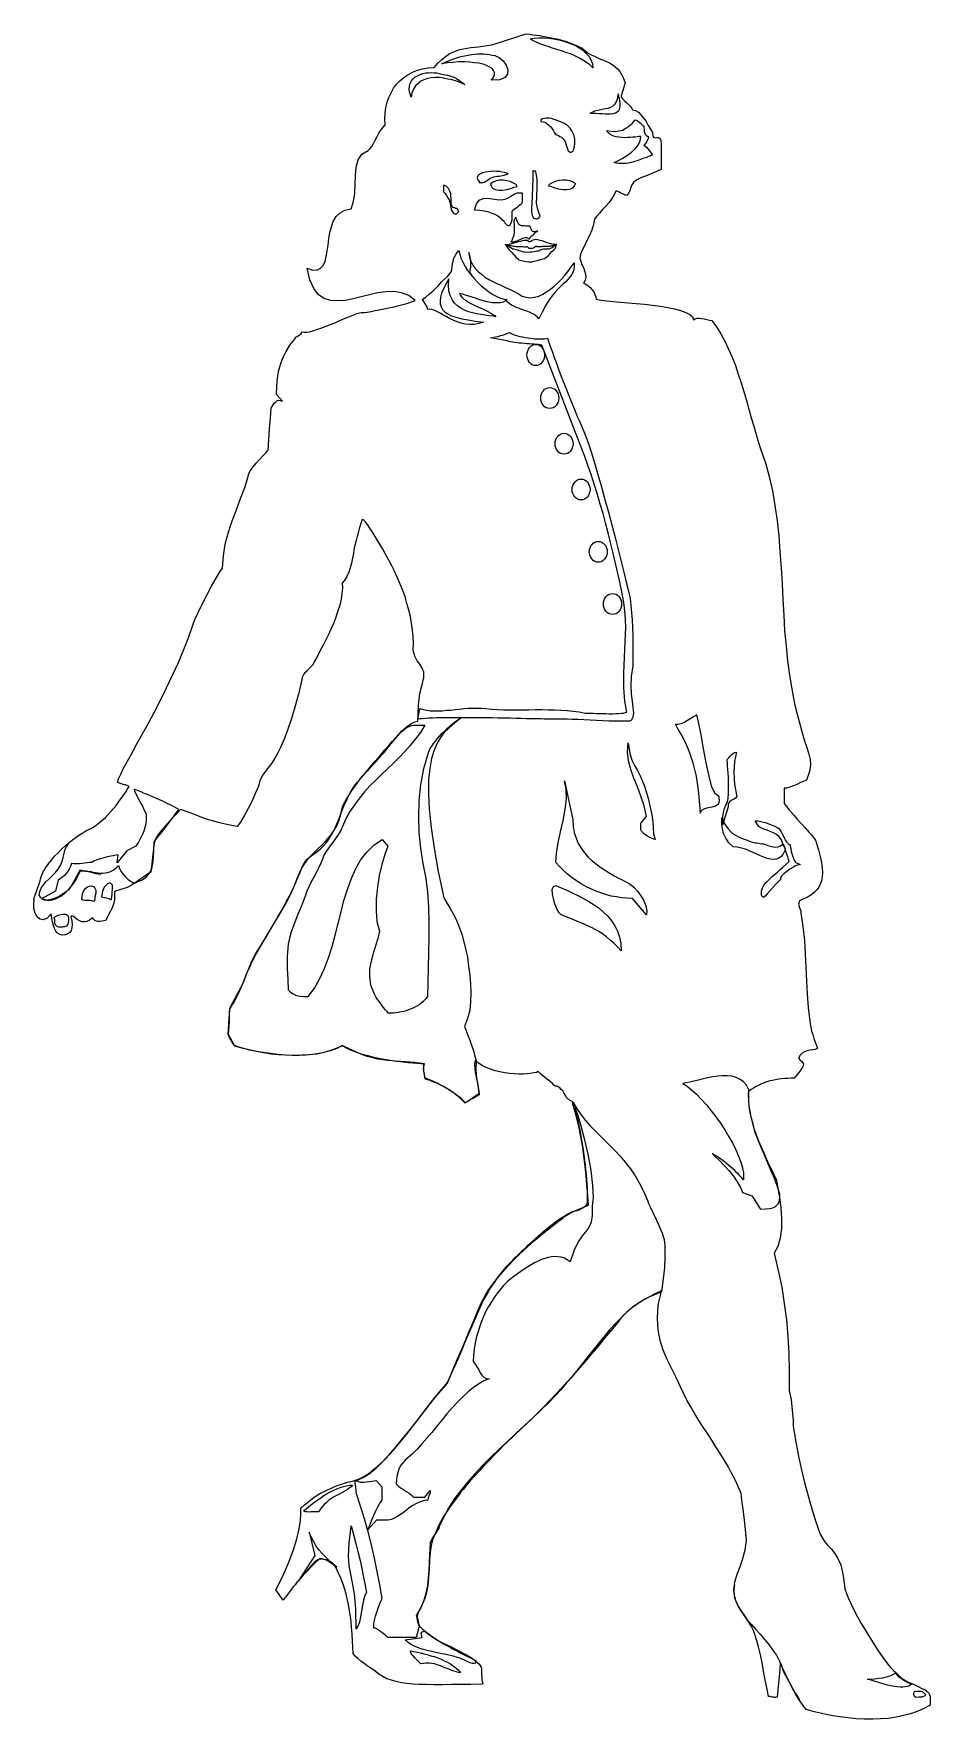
# Model space of a CAD drawing. Extents: x 14564 to 15453, y 74 to 1745.
import ezdxf

# ---------------------------------------------------------------- set-up
doc = ezdxf.new("R2010")
doc.units = 0
doc.header["$LTSCALE"] = 1270
doc.header["$MEASUREMENT"] = 0
doc.layers.get('0').update_dxf_attribs({"linetype": 'CONTINUOUS'})

msp = doc.modelspace()

# ---------------------------------------------------------------- linework, layer by layer
at = {"linetype": 'CONTINUOUS'}
for p, q in [((15022.2, 1735.2), (15052.1, 1744.8)), ((15052.1, 1744.8), (15055.4, 1744.4)), ((15055.4, 1744.4), (15058.6, 1743.8)), ((15056, 1739.6), (15060, 1740.4)), ((15058.8, 1737.9), (15056, 1739.6)), ((15058.6, 1743.8), (15061.9, 1743.5)), ((15062.1, 1736.4), (15058.8, 1737.9)), ((15060, 1740.4), (15064.4, 1740.6)), ((15061.9, 1743.5), (15065.2, 1742.9)), ((15064.4, 1740.6), (15069.2, 1740.6)), ((15065.2, 1742.9), (15068.4, 1742.5)), ((15068.4, 1742.5), (15071.9, 1741.7)), ((15069.2, 1740.6), (15074.2, 1740.4)), ((15071.9, 1741.7), (15075.3, 1741.2)), ((15074.2, 1740.4), (15079.2, 1739.6)), ((15075.3, 1741.2), (15078.8, 1740.4)), ((15078.8, 1740.4), (15082.4, 1739.6)), ((15079.2, 1739.6), (15084.3, 1738.7)), ((15082.4, 1739.6), (15085.9, 1738.7)), ((15084.3, 1738.7), (15089.5, 1737.3)), ((15085.9, 1738.7), (15089.3, 1737.7)), ((15089.3, 1737.7), (15093, 1736.6)), ((14968.4, 1719.3), (14972, 1722.2)), ((14972, 1722.2), (14975.6, 1724.7)), ((14975.6, 1724.7), (14979.3, 1726.6)), ((14979.3, 1726.6), (14982.7, 1727.9)), ((14980.2, 1719.9), (14984.1, 1721.2)), ((14982.7, 1727.9), (14986.4, 1729.1)), ((14984.1, 1721.2), (14987.5, 1722.2)), ((14986.4, 1729.1), (14989.8, 1729.9)), ((14987.5, 1722.2), (14991, 1723)), ((14989.8, 1729.9), (14993.5, 1730.6)), ((14991, 1723), (14994.4, 1723.7)), ((14993.5, 1730.6), (14997.1, 1731)), ((14994.4, 1723.7), (14997.7, 1724.1)), ((14997.1, 1731), (15000.9, 1731.4)), ((14997.7, 1724.1), (15000.7, 1724.5)), ((15000.7, 1724.5), (15003.8, 1724.7)), ((15000.9, 1731.4), (15004.8, 1731.8)), ((15003.8, 1724.7), (15006.9, 1724.7)), ((15004.8, 1731.8), (15009, 1732.3)), ((15006.9, 1724.7), (15009.8, 1724.7)), ((15009, 1732.3), (15013.2, 1733.1)), ((15009.8, 1724.7), (15012.6, 1724.5)), ((15012.6, 1724.5), (15015.5, 1724.1)), ((15013.2, 1733.1), (15017.6, 1733.9)), ((15015.5, 1724.1), (15018.4, 1723.7)), ((15017.6, 1733.9), (15022.2, 1735.2)), ((15018.4, 1723.7), (15021.1, 1723.1)), ((15021.1, 1723.1), (15025.3, 1721.2)), ((15025.3, 1721.2), (15029.3, 1717.8)), ((15065.7, 1734.8), (15062.1, 1736.4)), ((15069.6, 1733.3), (15065.7, 1734.8)), ((15073.8, 1732), (15069.6, 1733.3)), ((15078, 1730.6), (15073.8, 1732)), ((15082.4, 1729.3), (15078, 1730.6)), ((15087, 1727.7), (15082.4, 1729.3)), ((15091.4, 1726.2), (15087, 1727.7)), ((15089.5, 1737.3), (15094.5, 1735.6)), ((15095.8, 1724.7), (15091.4, 1726.2)), ((15093, 1736.6), (15096.6, 1735.2)), ((15094.5, 1735.6), (15099.3, 1733.7)), ((15100.2, 1722.8), (15095.8, 1724.7)), ((15096.6, 1735.2), (15100.2, 1733.7)), ((15099.3, 1733.7), (15103.7, 1731.4)), ((15100.2, 1733.7), (15103.9, 1732.2)), ((15104.3, 1720.8), (15100.2, 1722.8)), ((15103.7, 1731.4), (15107.7, 1728.7)), ((15103.9, 1732.2), (15107.5, 1730.4)), ((15107.5, 1730.4), (15110.4, 1727.9)), ((15107.7, 1728.7), (15111.2, 1725.6)), ((15110.4, 1727.9), (15113.5, 1725.6)), ((15111.2, 1725.6), (15114, 1722.4)), ((15113.5, 1725.6), (15116.5, 1723.9)), ((15114, 1722.4), (15116.2, 1718.9)), ((15116.5, 1723.9), (15119.6, 1722.4)), ((15119.6, 1722.4), (15122.7, 1721)), ((15122.7, 1721), (15125.7, 1719.7)), ((14934.8, 1704.2), (14939.4, 1706.7)), ((14939.4, 1706.7), (14944.2, 1708.6)), ((14944.2, 1708.6), (14949.4, 1709.9)), ((14944.2, 1703.2), (14946.9, 1704.4)), ((14946.9, 1704.4), (14949.6, 1705.3)), ((14949.4, 1709.9), (14954.9, 1710.9)), ((14949.6, 1705.3), (14952.4, 1705.9)), ((14952.4, 1705.9), (14955.1, 1706.1)), ((14954.9, 1710.9), (14960.7, 1711.3)), ((14955.1, 1706.1), (14958, 1706.3)), ((14958, 1706.3), (14960.7, 1706.1)), ((14960.7, 1711.3), (14964.5, 1715.7)), ((14960.7, 1706.1), (14963.2, 1705.9)), ((14963.2, 1705.9), (14965.5, 1705.3)), ((14964.5, 1715.7), (14968.4, 1719.3)), ((14965.5, 1705.3), (14970.1, 1704.5)), ((14968.5, 1715.1), (14972.6, 1717)), ((14974.1, 1715.9), (14968.5, 1715.1)), ((14970.1, 1704.5), (14974.1, 1703.8)), ((14972.6, 1717), (14976.6, 1718.5)), ((14979.8, 1716.4), (14974.1, 1715.9)), ((14976.6, 1718.5), (14980.2, 1719.9)), ((14985.4, 1716.8), (14979.8, 1716.4)), ((14990.8, 1716.8), (14985.4, 1716.8)), ((14996, 1716.6), (14990.8, 1716.8)), ((15000.7, 1716.1), (14996, 1716.6)), ((15005.2, 1715.5), (15000.7, 1716.1)), ((15009.4, 1714.5), (15005.2, 1715.5)), ((15012.8, 1713.4), (15009.4, 1714.5)), ((15015.9, 1711.8), (15012.8, 1713.4)), ((15018.2, 1710.3), (15015.9, 1711.8)), ((15019.7, 1708.4), (15018.2, 1710.3)), ((15020.5, 1706.3), (15019.7, 1708.4)), ((15020.5, 1704), (15020.5, 1706.3)), ((15029.3, 1717.8), (15032.2, 1713.6)), ((15033.5, 1704.7), (15031, 1701.3)), ((15032.2, 1713.6), (15033.7, 1709.1)), ((15033.7, 1709.1), (15033.5, 1704.7)), ((15108.3, 1718.7), (15104.3, 1720.8)), ((15111.9, 1716.4), (15108.3, 1718.7)), ((15115.2, 1713.8), (15111.9, 1716.4)), ((15118.1, 1710.9), (15115.2, 1713.8)), ((15116.2, 1718.9), (15117.7, 1715.1)), ((15117.7, 1715.1), (15118.1, 1710.9)), ((15125.7, 1719.7), (15128.8, 1718.5)), ((15128.8, 1718.5), (15131.7, 1717.2)), ((15131.7, 1717.2), (15134.6, 1715.9)), ((15134.6, 1715.9), (15137.4, 1714.3)), ((15137.4, 1714.3), (15139.9, 1712.4)), ((15139.9, 1712.4), (15142.4, 1710.1)), ((15142.4, 1710.1), (15144.7, 1707.4)), ((15144.7, 1707.4), (15146.6, 1704.4)), ((15146.6, 1704.4), (15148.5, 1700.5)), ((14918.1, 1686.3), (14920.6, 1690.7)), ((14920.6, 1690.7), (14923.5, 1694.8)), ((14923.5, 1694.8), (14926.9, 1698.2)), ((14926.9, 1698.2), (14930.8, 1701.5)), ((14930.8, 1701.5), (14934.8, 1704.2)), ((14936.1, 1689.6), (14936.3, 1692.7)), ((14936.7, 1686), (14936.1, 1689.6)), ((14936.3, 1692.7), (14937.1, 1695.5)), ((14937.1, 1695.5), (14938.2, 1698)), ((14938.2, 1698), (14940, 1700.1)), ((14940.4, 1690), (14938.8, 1686.1)), ((14940, 1700.1), (14941.9, 1701.9)), ((14942.3, 1693), (14940.4, 1690)), ((14941.9, 1701.9), (14944.2, 1703.2)), ((14944.8, 1695.5), (14942.3, 1693)), ((14947.5, 1697.7), (14944.8, 1695.5)), ((14950.7, 1699.2), (14947.5, 1697.7)), ((14954.2, 1700.3), (14950.7, 1699.2)), ((14957.8, 1701.1), (14954.2, 1700.3)), ((14961.8, 1701.3), (14957.8, 1701.1)), ((14965.9, 1701.3), (14961.8, 1701.3)), ((14970.1, 1700.7), (14965.9, 1701.3)), ((14974.3, 1699.9), (14970.1, 1700.7)), ((14974.1, 1703.8), (14977.4, 1702.8)), ((14978.5, 1699), (14974.3, 1699.9)), ((14977.4, 1702.8), (14980.2, 1701.7)), ((14982.9, 1697.7), (14978.5, 1699)), ((14980.2, 1701.7), (14982.9, 1700.3)), ((14982.9, 1700.3), (14985.4, 1698.6)), ((14987.1, 1696.1), (14982.9, 1697.7)), ((14985.4, 1698.6), (14988.1, 1696.7)), ((14991.2, 1694.4), (14987.1, 1696.1)), ((14988.1, 1696.7), (14991.2, 1694.4)), ((15017.4, 1698.6), (15019.5, 1701.3)), ((15025.9, 1699), (15017.4, 1698.6)), ((15019.5, 1701.3), (15020.5, 1704)), ((15031, 1701.3), (15025.9, 1699)), ((15150.1, 1696.1), (15146.1, 1683.1)), ((15148.5, 1700.5), (15150.1, 1696.1)), ((14912.2, 1666.2), (14912.9, 1671.6)), ((14912.9, 1671.6), (14914.3, 1676.9)), ((14914.3, 1676.9), (14915.8, 1681.7)), ((14915.8, 1681.7), (14918.1, 1686.3)), ((14937.9, 1681.9), (14936.7, 1686)), ((14938.8, 1686.1), (14937.9, 1681.9)), ((15136.7, 1672), (15133, 1670.6)), ((15139.7, 1674.5), (15136.7, 1672)), ((15141.8, 1678.7), (15139.7, 1674.5)), ((15143.2, 1685.2), (15141.8, 1678.7)), ((15144.5, 1680.4), (15143.2, 1685.2)), ((15145.1, 1676.6), (15144.5, 1680.4)), ((15144.7, 1670.8), (15145.1, 1673.3)), ((15145.1, 1673.3), (15145.1, 1676.6)), ((15146.1, 1683.1), (15146.6, 1681.5)), ((15146.6, 1681.5), (15147.8, 1680)), ((15147.8, 1680), (15149.7, 1678.1)), ((15149.7, 1678.1), (15151.8, 1676.2)), ((15151.8, 1676.2), (15153.7, 1674.3)), ((15153.7, 1674.3), (15155.6, 1672.3)), ((15155.6, 1672.3), (15156.8, 1670.6)), ((14909.1, 1650.7), (14912.2, 1654.5)), ((14912, 1660.5), (14912.2, 1666.2)), ((14912.2, 1654.5), (14912, 1660.5)), ((15067.1, 1659.9), (15066.7, 1659.7)), ((15066.7, 1659.7), (15066.7, 1657.8)), ((15066.7, 1657.8), (15068.8, 1657.6)), ((15067.6, 1660.1), (15067.1, 1659.9)), ((15068, 1660.3), (15067.6, 1660.1)), ((15068.4, 1660.5), (15068, 1660.3)), ((15071.5, 1661), (15068.4, 1660.5)), ((15068.8, 1657.6), (15070.7, 1657)), ((15070.7, 1657), (15072.6, 1655.9)), ((15074.4, 1661), (15071.5, 1661)), ((15072.6, 1655.9), (15074.6, 1654.1)), ((15077, 1660.6), (15074.4, 1661)), ((15079.9, 1659.9), (15077, 1660.6)), ((15082.6, 1658.9), (15079.9, 1659.9)), ((15085.1, 1657.8), (15082.6, 1658.9)), ((15087.6, 1656.8), (15085.1, 1657.8)), ((15089.9, 1655.7), (15087.6, 1656.8)), ((15093, 1653.8), (15089.9, 1655.7)), ((15119.8, 1667.9), (15115.2, 1665.8)), ((15115.2, 1665.8), (15118.1, 1666)), ((15118.1, 1666), (15121.1, 1666)), ((15124.4, 1669.1), (15119.8, 1667.9)), ((15121.1, 1666), (15124.2, 1665.8)), ((15124.2, 1665.8), (15127.3, 1665.6)), ((15128.8, 1669.9), (15124.4, 1669.1)), ((15127.3, 1665.6), (15130.3, 1665.4)), ((15133, 1670.6), (15128.8, 1669.9)), ((15130.3, 1665.4), (15133, 1665.4)), ((15133, 1665.4), (15135.7, 1665.4)), ((15135.7, 1665.4), (15138.2, 1665.8)), ((15138.2, 1665.8), (15140.5, 1666.4)), ((15140.5, 1666.4), (15142.2, 1667.4)), ((15142.2, 1667.4), (15143.8, 1668.7)), ((15143.8, 1668.7), (15144.7, 1670.8)), ((15153.7, 1653.2), (15157, 1655.9)), ((15156.8, 1670.6), (15157.4, 1669.3)), ((15157, 1655.9), (15160.1, 1659.3)), ((15157.4, 1669.3), (15160.4, 1668.7)), ((15160.1, 1659.3), (15161.2, 1659.1)), ((15160.4, 1668.7), (15163.3, 1667)), ((15161.2, 1659.1), (15162.5, 1658.3)), ((15162.5, 1658.3), (15164.1, 1657.2)), ((15163.3, 1667), (15165.8, 1664.5)), ((15164.1, 1657.2), (15165.4, 1656.1)), ((15165.4, 1656.1), (15166.8, 1654.9)), ((15165.8, 1664.5), (15168.3, 1661.2)), ((15166.8, 1654.9), (15167.7, 1653.8)), ((15168.3, 1661.2), (15170.8, 1657.8)), ((15170.8, 1657.8), (15172.9, 1653.9)), ((14900.7, 1635.9), (14902.4, 1639.4)), ((14902.4, 1639.4), (14904.3, 1643)), ((14904.3, 1643), (14906.4, 1646.8)), ((14906.4, 1646.8), (14909.1, 1650.7)), ((15074.6, 1654.1), (15076.3, 1652.4)), ((15076.3, 1652.4), (15077.8, 1650.5)), ((15077.8, 1650.5), (15079, 1648.4)), ((15079, 1648.4), (15080.1, 1646.5)), ((15080.1, 1646.5), (15080.9, 1645.7)), ((15080.9, 1645.7), (15082.4, 1644.7)), ((15082.4, 1644.7), (15083.9, 1643.8)), ((15083.9, 1643.8), (15085.5, 1643)), ((15085.5, 1643), (15087, 1642.1)), ((15087, 1642.1), (15088.2, 1640.9)), ((15088.2, 1640.9), (15089.3, 1639.6)), ((15089.3, 1639.6), (15090.5, 1637.8)), ((15090.5, 1637.8), (15091.2, 1635.7)), ((15095.6, 1651.3), (15093, 1653.8)), ((15097.7, 1648), (15095.6, 1651.3)), ((15099.3, 1644.5), (15097.7, 1648)), ((15100.2, 1640.7), (15099.3, 1644.5)), ((15100.4, 1636.9), (15100.2, 1640.7)), ((15133, 1647), (15131.9, 1649)), ((15131.9, 1649), (15136.3, 1648.2)), ((15134.6, 1645.5), (15133, 1647)), ((15136.7, 1644.2), (15134.6, 1645.5)), ((15136.3, 1648.2), (15140.3, 1648)), ((15138.8, 1643.2), (15136.7, 1644.2)), ((15141.3, 1642.6), (15138.8, 1643.2)), ((15140.3, 1648), (15143.9, 1648.4)), ((15143.9, 1642.1), (15141.3, 1642.6)), ((15143.9, 1648.4), (15147.4, 1649.3)), ((15146.8, 1641.9), (15143.9, 1642.1)), ((15149.5, 1641.7), (15146.8, 1641.9)), ((15147.4, 1649.3), (15150.7, 1651.1)), ((15152.4, 1641.9), (15149.5, 1641.7)), ((15150.7, 1651.1), (15153.7, 1653.2)), ((15155.1, 1641.9), (15152.4, 1641.9)), ((15157.6, 1642.1), (15155.1, 1641.9)), ((15159.9, 1642.4), (15157.6, 1642.1)), ((15162, 1642.6), (15159.9, 1642.4)), ((15163.7, 1642.8), (15162, 1642.6)), ((15162.9, 1634.4), (15165, 1638.6)), ((15165, 1643), (15163.7, 1642.8)), ((15165.8, 1643), (15165, 1643)), ((15165, 1638.6), (15165.8, 1643)), ((15167.7, 1653.8), (15168.5, 1653)), ((15168.5, 1653), (15168.7, 1652.8)), ((15168.7, 1652.8), (15169.1, 1648.2)), ((15171.5, 1638), (15168.7, 1633.6)), ((15169.1, 1648.2), (15170, 1645.3)), ((15170, 1645.3), (15171.4, 1643.8)), ((15171.4, 1643.8), (15172.5, 1642.8)), ((15172.9, 1640.5), (15171.5, 1638)), ((15172.5, 1642.8), (15173.1, 1641.9)), ((15172.9, 1653.9), (15175.2, 1650.3)), ((15173.1, 1641.9), (15172.9, 1640.5)), ((15175.2, 1650.3), (15177.3, 1647)), ((15177.3, 1647), (15177.7, 1643.4)), ((15177.7, 1643.4), (15178.6, 1641.9)), ((15178.6, 1641.9), (15180, 1641.7)), ((15180, 1641.7), (15181.5, 1641.9)), ((15181.5, 1641.9), (15183.1, 1641.9)), ((15183.1, 1641.9), (15184.4, 1641.1)), ((15184.4, 1641.1), (15185.4, 1638.8)), ((15185.4, 1638.8), (15185.7, 1634.2)), ((14885.5, 1619.8), (14889.2, 1625.4)), ((14889.2, 1625.4), (14895.3, 1629)), ((14895.3, 1629), (14897.2, 1630.7)), ((14897.2, 1630.7), (14899, 1633)), ((14899, 1633), (14900.7, 1635.9)), ((15091.2, 1635.7), (15093.5, 1628.6)), ((15093.5, 1628.6), (15094.3, 1627.9)), ((15094.3, 1627.9), (15094.5, 1627.9)), ((15094.5, 1627.9), (15094.9, 1627.7)), ((15094.9, 1627.7), (15095.4, 1627.3)), ((15095.4, 1627.3), (15096, 1627.3)), ((15096, 1627.3), (15096.6, 1627.3)), ((15096.6, 1627.3), (15097.4, 1627.7)), ((15097.4, 1627.7), (15097.7, 1627.9)), ((15097.7, 1627.9), (15097.9, 1627.9)), ((15097.9, 1627.9), (15098.5, 1628.6)), ((15098.5, 1628.6), (15099.9, 1632.7)), ((15099.9, 1632.7), (15100.4, 1636.9)), ((15143, 1618.9), (15147.2, 1621.2)), ((15147.2, 1621.2), (15151.6, 1623.8)), ((15151.6, 1623.8), (15156, 1626.9)), ((15156, 1626.9), (15159.9, 1630.6)), ((15159.9, 1630.6), (15162.9, 1634.4)), ((15167.7, 1621.2), (15165.4, 1620.2)), ((15170.2, 1621.9), (15167.7, 1621.2)), ((15168.7, 1633.6), (15169.8, 1633.2)), ((15169.8, 1633.2), (15171.2, 1632.3)), ((15172.5, 1622.9), (15170.2, 1621.9)), ((15171.2, 1632.3), (15172.5, 1630.7)), ((15172.5, 1630.7), (15173.9, 1629.2)), ((15174.8, 1623.8), (15172.5, 1622.9)), ((15173.9, 1629.2), (15175.2, 1627.5)), ((15177.1, 1624.6), (15174.8, 1623.8)), ((15175.2, 1627.5), (15176.2, 1626)), ((15176.2, 1626), (15176.9, 1625)), ((15176.9, 1625), (15177.1, 1624.6)), ((15185.7, 1634.2), (15185.7, 1610.2)), ((14882.5, 1595.5), (14882.7, 1604.3)), ((14882.7, 1604.3), (14883.6, 1612.5)), ((14883.6, 1612.5), (14885.5, 1619.8)), ((15004.8, 1604.7), (15004.2, 1603.9)), ((15005.7, 1605.4), (15004.8, 1604.7)), ((15006.7, 1606), (15005.7, 1605.4)), ((15007.6, 1606.4), (15006.7, 1606)), ((15008.8, 1606.8), (15007.6, 1606.4)), ((15011.5, 1607.4), (15008.8, 1606.8)), ((15014.2, 1607.9), (15011.5, 1607.4)), ((15016.8, 1608.3), (15014.2, 1607.9)), ((15019.7, 1608.5), (15016.8, 1608.3)), ((15022.6, 1608.3), (15019.7, 1608.5)), ((15025.5, 1608.1), (15022.6, 1608.3)), ((15028.2, 1607.7), (15025.5, 1608.1)), ((15026.8, 1603.9), (15028.5, 1604.1)), ((15030.7, 1607.2), (15028.2, 1607.7)), ((15028.5, 1604.1), (15030.3, 1604.5)), ((15030.3, 1604.5), (15031.8, 1605.1)), ((15034.1, 1606.2), (15030.7, 1607.2)), ((15031.8, 1605.1), (15032.4, 1605.2)), ((15032.4, 1605.2), (15033.1, 1605.6)), ((15033.1, 1605.6), (15033.7, 1605.8)), ((15033.7, 1605.8), (15034.1, 1606.2)), ((15058.6, 1608.9), (15058.6, 1600.8)), ((15059.4, 1608.9), (15058.6, 1608.9)), ((15060.4, 1608.7), (15059.4, 1608.9)), ((15061.1, 1608.5), (15060.4, 1608.7)), ((15061.5, 1607.9), (15061.1, 1608.5)), ((15062.9, 1601), (15061.5, 1607.9)), ((15139.2, 1617.3), (15143, 1618.9)), ((15141.6, 1616.6), (15139.2, 1617.3)), ((15143.9, 1616.2), (15141.6, 1616.6)), ((15146.4, 1616), (15143.9, 1616.2)), ((15148.7, 1616), (15146.4, 1616)), ((15151.2, 1616.2), (15148.7, 1616)), ((15153.5, 1616.6), (15151.2, 1616.2)), ((15156, 1617.1), (15153.5, 1616.6)), ((15158.3, 1617.7), (15156, 1617.1)), ((15160.8, 1618.5), (15158.3, 1617.7)), ((15163.1, 1619.2), (15160.8, 1618.5)), ((15165.4, 1620.2), (15163.1, 1619.2)), ((15172.1, 1604.1), (15165.6, 1601.8)), ((15185.7, 1610.2), (15172.1, 1604.1)), ((14882.1, 1586.7), (14882.5, 1595.5)), ((14970.1, 1594.5), (14970.1, 1588.2)), ((14971.4, 1594.3), (14970.1, 1594.5)), ((14970.1, 1588.2), (14971.8, 1586.3)), ((14972.6, 1593.6), (14971.4, 1594.3)), ((14973.7, 1592.6), (14972.6, 1593.6)), ((14974.9, 1591.4), (14973.7, 1592.6)), ((14975.6, 1590.1), (14974.9, 1591.4)), ((14976.4, 1588.8), (14975.6, 1590.1)), ((14977, 1587.2), (14976.4, 1588.8)), ((15003.6, 1602.9), (15003.4, 1602)), ((15003.4, 1602), (15003.6, 1600.8)), ((15004.2, 1603.9), (15003.6, 1602.9)), ((15003.6, 1600.8), (15004.2, 1600.1)), ((15004.2, 1600.1), (15004.8, 1599.3)), ((15004.8, 1599.3), (15005.3, 1598.3)), ((15005.3, 1598.3), (15005.5, 1597.4)), ((15005.5, 1597.4), (15006.3, 1597.4)), ((15006.3, 1597.4), (15007.1, 1597.4)), ((15007.1, 1597.4), (15007.6, 1597.4)), ((15007.6, 1597.4), (15008, 1597)), ((15008, 1597), (15009.2, 1597.2)), ((15009.2, 1597.2), (15010.5, 1597.8)), ((15010.5, 1597.8), (15011.9, 1598.5)), ((15011.9, 1598.5), (15013.4, 1599.3)), ((15013.4, 1599.3), (15014.7, 1600.3)), ((15014.7, 1600.3), (15016.1, 1601.2)), ((15016.1, 1601.2), (15017.4, 1601.8)), ((15019.3, 1597.8), (15016.5, 1596)), ((15016.5, 1596), (15017.2, 1594.1)), ((15017.2, 1594.1), (15018, 1592.8)), ((15017.4, 1601.8), (15018.4, 1602.4)), ((15018, 1592.8), (15019, 1591.6)), ((15018.4, 1602.4), (15019.9, 1602.9)), ((15019, 1591.6), (15019.9, 1590.9)), ((15022.4, 1598.9), (15019.3, 1597.8)), ((15019.9, 1602.9), (15021.6, 1603.3)), ((15019.9, 1590.9), (15021.3, 1590.3)), ((15021.3, 1590.3), (15023, 1589.9)), ((15021.6, 1603.3), (15023.4, 1603.7)), ((15025.7, 1599.5), (15022.4, 1598.9)), ((15023, 1589.9), (15025.3, 1589.7)), ((15023.4, 1603.7), (15025.1, 1603.7)), ((15025.1, 1603.7), (15026.8, 1603.9)), ((15025.3, 1589.7), (15028.2, 1589.7)), ((15029.1, 1599.5), (15025.7, 1599.5)), ((15028.2, 1589.7), (15031, 1589.9)), ((15032.6, 1599.1), (15029.1, 1599.5)), ((15031, 1589.9), (15033.3, 1590.3)), ((15036, 1598.2), (15032.6, 1599.1)), ((15033.3, 1590.3), (15035.3, 1590.9)), ((15035.3, 1590.9), (15036.8, 1591.4)), ((15039.3, 1596.8), (15036, 1598.2)), ((15036.8, 1591.4), (15038.3, 1592)), ((15038.3, 1592), (15039.8, 1592.6)), ((15042.1, 1595.3), (15039.3, 1596.8)), ((15039.8, 1592.6), (15041.4, 1593)), ((15041.4, 1593), (15043.1, 1593.2)), ((15043.1, 1593.2), (15042.1, 1595.3)), ((15058.4, 1592.6), (15058.1, 1584.2)), ((15058.6, 1600.8), (15058.4, 1592.6)), ((15062.5, 1583.6), (15062.9, 1592.4)), ((15062.9, 1592.4), (15062.9, 1601)), ((15074.2, 1593.6), (15075.1, 1595.7)), ((15075.9, 1593.4), (15074.2, 1593.6)), ((15075.1, 1595.7), (15078, 1597.2)), ((15077.4, 1593), (15075.9, 1593.4)), ((15079, 1592.4), (15077.4, 1593)), ((15078, 1597.2), (15081.3, 1598.5)), ((15080.5, 1591.8), (15079, 1592.4)), ((15082, 1591.3), (15080.5, 1591.8)), ((15081.3, 1598.5), (15084.7, 1599.5)), ((15083.9, 1590.7), (15082, 1591.3)), ((15086.2, 1590.3), (15083.9, 1590.7)), ((15084.7, 1599.5), (15088.2, 1599.9)), ((15089.1, 1590.1), (15086.2, 1590.3)), ((15088.2, 1599.9), (15091.6, 1599.9)), ((15092, 1590.1), (15089.1, 1590.1)), ((15091.6, 1599.9), (15094.9, 1599.3)), ((15094.3, 1590.3), (15092, 1590.1)), ((15096, 1590.7), (15094.3, 1590.3)), ((15094.9, 1599.3), (15097.9, 1598.2)), ((15097.4, 1591.3), (15096, 1590.7)), ((15098.3, 1592), (15097.4, 1591.3)), ((15097.9, 1598.2), (15100.8, 1596.4)), ((15099.3, 1593.2), (15098.3, 1592)), ((15100, 1594.5), (15099.3, 1593.2)), ((15100.8, 1596.4), (15100, 1594.5)), ((15141.1, 1589.1), (15139.3, 1585.3)), ((15143.4, 1588), (15141.1, 1589.1)), ((15145.1, 1587), (15143.4, 1588)), ((15155.1, 1589.9), (15153.9, 1587.2)), ((15155.8, 1592.4), (15155.1, 1589.9)), ((15156.8, 1594.9), (15155.8, 1592.4)), ((15158.5, 1597.2), (15156.8, 1594.9)), ((15161.2, 1599.5), (15158.5, 1597.2)), ((15165.6, 1601.8), (15161.2, 1599.5)), ((14872.3, 1570), (14878.6, 1571.3)), ((14878.6, 1571.3), (14880.9, 1578.4)), ((14880.9, 1578.4), (14882.1, 1586.7)), ((14971.8, 1586.3), (14973.1, 1584.4)), ((14973.1, 1584.4), (14974.5, 1582.2)), ((14974.5, 1582.2), (14975.6, 1580.1)), ((14975.6, 1580.1), (14976.4, 1577.8)), ((14976.4, 1577.8), (14977, 1575.5)), ((14977.4, 1586.1), (14977, 1587.2)), ((14977, 1575.5), (14977.4, 1573)), ((14977.4, 1583.8), (14977.4, 1586.1)), ((14977.5, 1580.7), (14977.4, 1583.8)), ((14977.4, 1573), (14977.5, 1570.4)), ((14977.7, 1577.3), (14977.5, 1580.7)), ((14978.3, 1574.4), (14977.7, 1577.3)), ((14978.9, 1573), (14978.3, 1574.4)), ((14979.7, 1572.5), (14978.9, 1573)), ((14980.8, 1572.1), (14979.7, 1572.5)), ((14982, 1571.7), (14980.8, 1572.1)), ((14983.1, 1571.5), (14982, 1571.7)), ((14983.9, 1570.9), (14983.1, 1571.5)), ((14984.6, 1570), (14983.9, 1570.9)), ((15000.7, 1569.8), (15002.7, 1576.1)), ((15002.7, 1576.1), (15005.5, 1579.9)), ((15005.5, 1579.9), (15009.4, 1581.5)), ((15009.4, 1581.5), (15013.6, 1581.7)), ((15013.6, 1581.7), (15018.2, 1581.1)), ((15018.2, 1581.1), (15022.8, 1580.5)), ((15022.8, 1580.5), (15027.4, 1580.1)), ((15027.4, 1580.1), (15031.2, 1580.9)), ((15031.2, 1580.9), (15034.3, 1582.2)), ((15034.3, 1582.2), (15036.6, 1583.6)), ((15036.6, 1583.6), (15038.5, 1584.7)), ((15038.5, 1584.7), (15040, 1585.7)), ((15040, 1585.7), (15041.4, 1586.5)), ((15041.6, 1571.7), (15040.2, 1570.6)), ((15041.4, 1586.5), (15043.1, 1587)), ((15043.1, 1572.7), (15041.6, 1571.7)), ((15043.1, 1587), (15045.2, 1587.2)), ((15044.5, 1573.8), (15043.1, 1572.7)), ((15045.8, 1574.8), (15044.5, 1573.8)), ((15045.2, 1587.2), (15048.1, 1587)), ((15046.8, 1575.5), (15045.8, 1574.8)), ((15047.3, 1576.3), (15046.8, 1575.5)), ((15047.9, 1578), (15047.3, 1576.3)), ((15048.1, 1587), (15047.9, 1583.6)), ((15047.9, 1583.6), (15048.1, 1580.5)), ((15048.1, 1580.5), (15047.9, 1578)), ((15057.5, 1576.1), (15057.3, 1572.7)), ((15057.3, 1572.7), (15057.3, 1568.8)), ((15058.1, 1584.2), (15057.5, 1576.1)), ((15062.3, 1576.7), (15062.5, 1583.6)), ((15062.9, 1573.6), (15062.3, 1576.7)), ((15063.6, 1570.7), (15062.9, 1573.6)), ((15064.6, 1567.7), (15063.6, 1570.7)), ((15130.9, 1574), (15127.6, 1570.4)), ((15134.2, 1577.6), (15130.9, 1574)), ((15137, 1581.5), (15134.2, 1577.6)), ((15139.3, 1585.3), (15137, 1581.5)), ((15146.6, 1586.3), (15145.1, 1587)), ((15148, 1585.7), (15146.6, 1586.3)), ((15148.9, 1585.3), (15148, 1585.7)), ((15149.9, 1584.9), (15148.9, 1585.3)), ((15150.8, 1584.7), (15149.9, 1584.9)), ((15151.8, 1584.5), (15150.8, 1584.7)), ((15153.9, 1587.2), (15151.8, 1584.5)), ((14858.9, 1553.3), (14860.8, 1558.7)), ((14860.8, 1558.7), (14863.7, 1563.5)), ((14863.7, 1563.5), (14867.5, 1567.3)), ((14867.5, 1567.3), (14872.3, 1570)), ((14977.5, 1570.4), (14977.9, 1569.8)), ((14977.9, 1569.8), (14979.1, 1568.3)), ((14979.1, 1568.3), (14980.2, 1566.7)), ((14980.2, 1566.7), (14981.2, 1566.1)), ((14981.2, 1566.1), (14983.1, 1566.1)), ((14983.1, 1566.1), (14984.8, 1568.3)), ((14984.8, 1568.3), (14984.6, 1570)), ((15006.1, 1569.4), (15000.7, 1569.8)), ((15010.7, 1568.8), (15006.1, 1569.4)), ((15014.9, 1567.9), (15010.7, 1568.8)), ((15018.4, 1566.7), (15014.9, 1567.9)), ((15021.3, 1565.6), (15018.4, 1566.7)), ((15023.7, 1564.2), (15021.3, 1565.6)), ((15025.7, 1562.7), (15023.7, 1564.2)), ((15027.4, 1561.3), (15025.7, 1562.7)), ((15028.9, 1559.8), (15027.4, 1561.3)), ((15030.1, 1558.5), (15028.9, 1559.8)), ((15031, 1557.3), (15030.1, 1558.5)), ((15032, 1556.2), (15031, 1557.3)), ((15032.8, 1555.2), (15032, 1556.2)), ((15033.5, 1554.6), (15032.8, 1555.2)), ((15034.5, 1554.3), (15033.5, 1554.6)), ((15035.4, 1554.3), (15034.5, 1554.3)), ((15037, 1557.9), (15035.4, 1554.3)), ((15037.7, 1560.2), (15037, 1557.9)), ((15037.9, 1563.3), (15037.7, 1560.2)), ((15038.9, 1569.6), (15037.9, 1568.6)), ((15037.9, 1568.6), (15037.9, 1563.3)), ((15040.2, 1570.6), (15038.9, 1569.6)), ((15040, 1558.9), (15040.2, 1559.4)), ((15040, 1558.3), (15040, 1558.9)), ((15040.4, 1555.2), (15040, 1558.3)), ((15040.2, 1559.4), (15040.4, 1560)), ((15040.4, 1560.6), (15040.8, 1561.2)), ((15040.4, 1560), (15040.4, 1560.6)), ((15040.6, 1551.8), (15040.4, 1555.2)), ((15040.8, 1561.2), (15041.2, 1561.7)), ((15041.2, 1561.7), (15041.6, 1562.3)), ((15041.6, 1562.3), (15041.8, 1562.9)), ((15041.8, 1562.9), (15042.1, 1561)), ((15042.1, 1561), (15043.1, 1558.7)), ((15043.1, 1558.7), (15044.1, 1556.6)), ((15044.1, 1556.6), (15045.4, 1555.4)), ((15045.4, 1555.4), (15046.4, 1555)), ((15046.4, 1555), (15047.5, 1554.8)), ((15047.5, 1554.8), (15048.7, 1554.6)), ((15048.7, 1554.6), (15050, 1554.6)), ((15050, 1554.6), (15051.4, 1554.4)), ((15051.4, 1554.4), (15052.7, 1554.4)), ((15052.7, 1554.4), (15054.2, 1554.4)), ((15054.2, 1554.4), (15055.8, 1554.3)), ((15055.6, 1554.4), (15056.1, 1553.1)), ((15055.8, 1554.3), (15055.6, 1554.4)), ((15057.3, 1568.8), (15057.9, 1565)), ((15057.9, 1565), (15059.2, 1562.1)), ((15059.2, 1562.1), (15060.6, 1561.5)), ((15060.6, 1561.5), (15061.7, 1561.2)), ((15061.7, 1561.2), (15062.7, 1561.2)), ((15062.7, 1561.2), (15063.6, 1561.5)), ((15063.6, 1561.5), (15064.6, 1562.1)), ((15065.9, 1564), (15064.6, 1567.7)), ((15064.6, 1562.1), (15065.3, 1562.9)), ((15065.3, 1562.9), (15065.7, 1563.5)), ((15065.7, 1563.5), (15065.9, 1564)), ((15118.8, 1555.6), (15117.1, 1550.2)), ((15119.6, 1561), (15118.8, 1555.6)), ((15121.9, 1563.8), (15119.6, 1561)), ((15124.6, 1566.9), (15121.9, 1563.8)), ((15127.6, 1570.4), (15124.6, 1566.9)), ((14855.6, 1535.3), (14856.4, 1541.4)), ((14856.4, 1541.4), (14857.4, 1547.6)), ((14857.4, 1547.6), (14858.9, 1553.3)), ((15036.8, 1538.1), (15037.4, 1538.7)), ((15037.6, 1538.1), (15036.8, 1538.1)), ((15037.4, 1538.7), (15037.9, 1539.7)), ((15038.3, 1538.3), (15037.6, 1538.1)), ((15037.7, 1536.8), (15040.2, 1537.4)), ((15037.9, 1539.7), (15038.3, 1540.5)), ((15038.3, 1540.5), (15038.5, 1541.2)), ((15039.3, 1538.3), (15038.3, 1538.3)), ((15038.5, 1541.2), (15038.9, 1542.2)), ((15038.9, 1542.2), (15039.3, 1543.3)), ((15039.3, 1543.3), (15039.7, 1544.3)), ((15040, 1538.5), (15039.3, 1538.3)), ((15039.7, 1544.3), (15040, 1545.2)), ((15040, 1545.2), (15040.4, 1548.3)), ((15040.8, 1538.7), (15040, 1538.5)), ((15040.2, 1537.4), (15042.5, 1538.1)), ((15040.4, 1548.3), (15040.6, 1551.8)), ((15041.6, 1538.7), (15040.8, 1538.7)), ((15042.1, 1538.9), (15041.6, 1538.7)), ((15042.9, 1538.9), (15042.1, 1538.9)), ((15042.5, 1538.1), (15044.8, 1538.7)), ((15043.3, 1539.3), (15042.9, 1538.9)), ((15043.9, 1539.7), (15043.3, 1539.3)), ((15044.5, 1539.9), (15043.9, 1539.7)), ((15044.8, 1540.1), (15044.5, 1539.9)), ((15045.8, 1540.6), (15044.8, 1540.1)), ((15044.8, 1538.7), (15046.9, 1539.3)), ((15047.1, 1541.2), (15045.8, 1540.6)), ((15046.9, 1539.3), (15048.5, 1539.7)), ((15048.5, 1541.8), (15047.1, 1541.2)), ((15049.8, 1542.2), (15048.5, 1541.8)), ((15048.5, 1539.7), (15050, 1540.1)), ((15051.2, 1542.6), (15049.8, 1542.2)), ((15050, 1540.1), (15051.4, 1540.3)), ((15052.5, 1542.4), (15051.2, 1542.6)), ((15051.4, 1540.3), (15052.1, 1540.3)), ((15052.1, 1540.3), (15052.9, 1540.1)), ((15053.7, 1542), (15052.5, 1542.4)), ((15052.9, 1540.1), (15053.5, 1539.7)), ((15053.5, 1539.7), (15054, 1539.3)), ((15054.6, 1541.2), (15053.7, 1542)), ((15054, 1539.3), (15054.6, 1538.7)), ((15055.6, 1542.4), (15054.6, 1541.2)), ((15054.6, 1538.7), (15055.4, 1538.3)), ((15055.4, 1538.3), (15055.6, 1538.5)), ((15056.7, 1543.3), (15055.6, 1542.4)), ((15055.6, 1538.5), (15056, 1538.9)), ((15056, 1538.9), (15056.7, 1539.3)), ((15056.1, 1553.1), (15056.7, 1551.6)), ((15056.7, 1551.6), (15057.3, 1550.2)), ((15057.9, 1544.5), (15056.7, 1543.3)), ((15056.7, 1539.3), (15057.7, 1539.9)), ((15057.3, 1550.2), (15058.4, 1549.1)), ((15057.7, 1539.9), (15058.8, 1540.5)), ((15058.8, 1545.6), (15057.9, 1544.5)), ((15058.4, 1549.1), (15059.6, 1548.9)), ((15060, 1546.6), (15058.8, 1545.6)), ((15058.8, 1540.5), (15060.2, 1540.8)), ((15059.6, 1548.9), (15061.1, 1549.1)), ((15061.1, 1547.6), (15060, 1546.6)), ((15060.2, 1540.8), (15061.7, 1541)), ((15061.1, 1549.1), (15062.5, 1549.3)), ((15062.5, 1548.5), (15061.1, 1547.6)), ((15061.7, 1541), (15063.4, 1540.8)), ((15063.6, 1549.5), (15062.5, 1548.5)), ((15062.5, 1549.3), (15063.6, 1549.5)), ((15063.4, 1540.8), (15065.5, 1540.3)), ((15065.5, 1540.3), (15067.6, 1539.7)), ((15067.6, 1539.7), (15070.1, 1538.7)), ((15070.1, 1538.7), (15072.6, 1538)), ((15072.6, 1538), (15074.9, 1537.2)), ((15074.9, 1537.2), (15077.4, 1536.4)), ((15112.3, 1539.7), (15109.8, 1534.7)), ((15114.8, 1544.9), (15112.3, 1539.7)), ((15117.1, 1550.2), (15114.8, 1544.9)), ((14852.6, 1519.2), (14853.9, 1524)), ((14853.9, 1524), (14854.9, 1529.3)), ((14854.9, 1529.3), (14855.6, 1535.3)), ((14979.7, 1519.4), (14980.4, 1522.4)), ((14980.4, 1522.4), (14981.8, 1525.3)), ((14981.8, 1525.3), (14983.5, 1527.8)), ((14983.5, 1527.8), (14985.4, 1529.9)), ((14985.4, 1529.9), (14986.2, 1526.3)), ((14986.2, 1526.3), (14987.3, 1522.2)), ((14987.3, 1522.2), (14989.2, 1518.4)), ((14995.2, 1527.8), (14995.8, 1523.4)), ((14996.5, 1523.2), (14995.2, 1527.8)), ((14995.8, 1523.4), (14997.1, 1519.2)), ((14997.1, 1518.4), (14996.5, 1523.2)), ((15032.4, 1535.3), (15031.2, 1536)), ((15031.2, 1536), (15031.8, 1535.1)), ((15031.8, 1536), (15031.8, 1535.8)), ((15032, 1535.8), (15031.8, 1536)), ((15031.8, 1535.8), (15031.8, 1535.7)), ((15031.8, 1535.7), (15033.3, 1535.8)), ((15031.8, 1535.1), (15033.3, 1533.2)), ((15032, 1535.7), (15032, 1535.8)), ((15032.2, 1535.5), (15032, 1535.7)), ((15032.4, 1535.5), (15032.2, 1535.5)), ((15032.6, 1535.3), (15032.4, 1535.5)), ((15033.5, 1534.7), (15032.4, 1535.3)), ((15032.8, 1535.1), (15032.6, 1535.3)), ((15033, 1535.1), (15032.8, 1535.1)), ((15033.7, 1535.1), (15033, 1535.1)), ((15033.3, 1535.8), (15035.4, 1536.2)), ((15033.3, 1533.2), (15035.3, 1530.7)), ((15034.7, 1533.9), (15033.5, 1534.7)), ((15034.5, 1534.9), (15033.7, 1535.1)), ((15035.4, 1534.7), (15034.5, 1534.9)), ((15035.6, 1533.2), (15034.7, 1533.9)), ((15035.3, 1530.7), (15037.7, 1528)), ((15035.4, 1536.2), (15037.7, 1536.8)), ((15036, 1534.7), (15035.4, 1534.7)), ((15036.8, 1532.6), (15035.6, 1533.2)), ((15037.2, 1534.5), (15036, 1534.7)), ((15037.7, 1531.8), (15036.8, 1532.6)), ((15038.1, 1534.1), (15037.2, 1534.5)), ((15038.9, 1531.4), (15037.7, 1531.8)), ((15037.7, 1528), (15040, 1525.3)), ((15039.3, 1533.9), (15038.1, 1534.1)), ((15039.8, 1531.1), (15038.9, 1531.4)), ((15040.4, 1533.9), (15039.3, 1533.9)), ((15042, 1530.5), (15039.8, 1531.1)), ((15040, 1525.3), (15042.1, 1523)), ((15041.6, 1533.7), (15040.4, 1533.9)), ((15042.7, 1533.6), (15041.6, 1533.7)), ((15043.7, 1530.1), (15042, 1530.5)), ((15042.1, 1523), (15043.9, 1521.5)), ((15044.1, 1533.6), (15042.7, 1533.6)), ((15045.2, 1529.7), (15043.7, 1530.1)), ((15043.9, 1521.5), (15044.8, 1520.7)), ((15045.2, 1533.6), (15044.1, 1533.6)), ((15044.8, 1520.7), (15048.9, 1519.6)), ((15046, 1533.6), (15045.2, 1533.6)), ((15046.6, 1529.3), (15045.2, 1529.7)), ((15046.9, 1533.4), (15046, 1533.6)), ((15047.7, 1529), (15046.6, 1529.3)), ((15048.1, 1533.4), (15046.9, 1533.4)), ((15048.7, 1528.6), (15047.7, 1529)), ((15049.1, 1533.4), (15048.1, 1533.4)), ((15049.8, 1528.4), (15048.7, 1528.6)), ((15050.2, 1533.2), (15049.1, 1533.4)), ((15050.8, 1528.2), (15049.8, 1528.4)), ((15051.4, 1533.2), (15050.2, 1533.2)), ((15053.3, 1528), (15050.8, 1528.2)), ((15052.1, 1533.4), (15051.4, 1533.2)), ((15052.9, 1533.6), (15052.1, 1533.4)), ((15053.5, 1533.2), (15052.9, 1533.6)), ((15055.8, 1528.2), (15053.3, 1528)), ((15054, 1532.8), (15053.5, 1533.2)), ((15054.4, 1532.4), (15054, 1532.8)), ((15054.8, 1532), (15054.4, 1532.4)), ((15055.6, 1532), (15054.8, 1532)), ((15056.3, 1532), (15055.6, 1532)), ((15057.9, 1528.4), (15055.8, 1528.2)), ((15057.3, 1532), (15056.3, 1532)), ((15058.1, 1532), (15057.3, 1532)), ((15059.8, 1528.6), (15057.9, 1528.4)), ((15058.8, 1532.2), (15058.1, 1532)), ((15059.6, 1532.6), (15058.8, 1532.2)), ((15060.2, 1533), (15059.6, 1532.6)), ((15061.3, 1528.8), (15059.8, 1528.6)), ((15060.6, 1533.6), (15060.2, 1533)), ((15060.7, 1533.6), (15060.6, 1533.6)), ((15060.9, 1533.7), (15060.7, 1533.6)), ((15061.3, 1533.9), (15060.9, 1533.7)), ((15061.5, 1533.9), (15061.3, 1533.9)), ((15062.7, 1529.1), (15061.3, 1528.8)), ((15061.7, 1533.9), (15061.5, 1533.9)), ((15062.1, 1533.9), (15061.7, 1533.9)), ((15062.3, 1533.9), (15062.1, 1533.9)), ((15062.5, 1533.9), (15062.3, 1533.9)), ((15062.9, 1533.6), (15062.5, 1533.9)), ((15063.4, 1529.3), (15062.7, 1529.1)), ((15063.8, 1533.6), (15062.9, 1533.6)), ((15062.9, 1519.9), (15066.3, 1520.9)), ((15063.8, 1529.3), (15063.4, 1529.3)), ((15064.6, 1533.6), (15063.8, 1533.6)), ((15064.2, 1529.3), (15063.8, 1529.3)), ((15064.8, 1529.7), (15064.2, 1529.3)), ((15065.5, 1533.7), (15064.6, 1533.6)), ((15065.7, 1530.1), (15064.8, 1529.7)), ((15066.3, 1533.7), (15065.5, 1533.7)), ((15066.9, 1530.5), (15065.7, 1530.1)), ((15067.1, 1533.7), (15066.3, 1533.7)), ((15066.3, 1520.9), (15070.3, 1522.1)), ((15068, 1530.9), (15066.9, 1530.5)), ((15068, 1533.9), (15067.1, 1533.7)), ((15068.8, 1533.9), (15068, 1533.9)), ((15069.2, 1531.3), (15068, 1530.9)), ((15069.8, 1533.9), (15068.8, 1533.9)), ((15070.1, 1531.4), (15069.2, 1531.3)), ((15074, 1533.9), (15069.8, 1533.9)), ((15070.7, 1531.3), (15070.1, 1531.4)), ((15070.3, 1522.1), (15071.1, 1522.6)), ((15071.7, 1531.3), (15070.7, 1531.3)), ((15071.1, 1522.6), (15072.4, 1523.6)), ((15072.6, 1531.3), (15071.7, 1531.3)), ((15072.4, 1523.6), (15074.2, 1525.1)), ((15073.4, 1531.3), (15072.6, 1531.3)), ((15074.4, 1531.4), (15073.4, 1531.3)), ((15074.7, 1533.9), (15074, 1533.9)), ((15074.2, 1525.1), (15075.9, 1526.8)), ((15075.1, 1531.6), (15074.4, 1531.4)), ((15075.7, 1534.1), (15074.7, 1533.9)), ((15075.9, 1531.8), (15075.1, 1531.6)), ((15076.7, 1534.1), (15075.7, 1534.1)), ((15076.9, 1532.2), (15075.9, 1531.8)), ((15075.9, 1526.8), (15077.6, 1528.8)), ((15077.6, 1534.5), (15076.7, 1534.1)), ((15077.8, 1532.6), (15076.9, 1532.2)), ((15077.4, 1536.4), (15079.7, 1536.2)), ((15078.4, 1534.7), (15077.6, 1534.5)), ((15077.6, 1528.8), (15079.3, 1530.5)), ((15079, 1533.4), (15077.8, 1532.6)), ((15079.3, 1534.9), (15078.4, 1534.7)), ((15079.9, 1534.1), (15079, 1533.4)), ((15080.3, 1535.3), (15079.3, 1534.9)), ((15079.3, 1530.5), (15080.7, 1532)), ((15079.7, 1536.2), (15081.8, 1536.2)), ((15080.9, 1535.1), (15079.9, 1534.1)), ((15081.1, 1535.5), (15080.3, 1535.3)), ((15080.7, 1532), (15081.4, 1533.2)), ((15081.8, 1536), (15080.9, 1535.1)), ((15081.3, 1535.5), (15081.1, 1535.5)), ((15081.6, 1535.8), (15081.3, 1535.5)), ((15081.4, 1533.7), (15081.6, 1534.7)), ((15081.4, 1533.2), (15081.4, 1533.7)), ((15082, 1536), (15081.6, 1535.8)), ((15081.6, 1534.7), (15081.8, 1535.5)), ((15081.8, 1536.2), (15082.2, 1536.2)), ((15081.8, 1535.5), (15081.8, 1536)), ((15082.2, 1536.2), (15082, 1536)), ((15106, 1525.9), (15105.2, 1522.2)), ((15105.2, 1522.2), (15106.2, 1519.4)), ((15107.5, 1530.1), (15106, 1525.9)), ((15109.8, 1534.7), (15107.5, 1530.1)), ((14834.9, 1512.3), (14840.7, 1510.5)), ((14837.6, 1500.8), (14834.9, 1512.3)), ((14840.7, 1510.5), (14845.1, 1510.7)), ((14845.1, 1510.7), (14848.3, 1512.3)), ((14848.3, 1512.3), (14850.8, 1515.1)), ((14850.8, 1515.1), (14852.6, 1519.2)), ((14971, 1501.5), (14974.1, 1504)), ((14974.1, 1504), (14976.8, 1507.3)), ((14976.8, 1507.3), (14977.7, 1508.8)), ((14977.7, 1508.8), (14978.3, 1510.9)), ((14978.3, 1510.9), (14978.7, 1513.4)), ((14978.7, 1513.4), (14979.1, 1516.3)), ((14979.1, 1516.3), (14979.7, 1519.4)), ((14989.2, 1518.4), (14991.4, 1514.2)), ((14991.4, 1514.2), (14994, 1510.2)), ((14994, 1510.2), (14997.1, 1506.1)), ((14996.1, 1508.4), (14997.1, 1513.4)), ((14996.9, 1507.3), (14996.1, 1508.4)), ((14997.7, 1505.8), (14996.9, 1507.3)), ((14997.1, 1519.2), (14999, 1515.5)), ((14997.1, 1513.4), (14997.1, 1518.4)), ((14997.1, 1506.1), (15000.4, 1502.3)), ((14998.6, 1504.2), (14997.7, 1505.8)), ((14999, 1515.5), (15001.5, 1512.1)), ((15001.5, 1512.1), (15004.4, 1509)), ((15004.4, 1509), (15007.6, 1506.3)), ((15007.6, 1506.3), (15011.1, 1503.6)), ((15048.9, 1519.6), (15052.1, 1519)), ((15052.1, 1519), (15054.8, 1518.6)), ((15054.8, 1518.6), (15057.5, 1518.8)), ((15057.5, 1518.8), (15060, 1519.2)), ((15060, 1519.2), (15062.9, 1519.9)), ((15086.8, 1501.3), (15089.9, 1504.8)), ((15089.9, 1504.8), (15092.8, 1508.2)), ((15092.8, 1508.2), (15095.4, 1511.7)), ((15096.8, 1505.8), (15095.3, 1503.5)), ((15095.4, 1511.7), (15097.7, 1515)), ((15098.1, 1508.2), (15096.8, 1505.8)), ((15097.7, 1515), (15099.7, 1517.8)), ((15099.1, 1510.9), (15098.1, 1508.2)), ((15099.5, 1514.2), (15099.1, 1510.9)), ((15099.7, 1517.8), (15099.5, 1514.2)), ((15106.2, 1519.4), (15107.3, 1516.1)), ((15107.3, 1516.1), (15108.7, 1513)), ((15108.7, 1513), (15109.8, 1509.8)), ((15109.8, 1509.8), (15110.8, 1506.5)), ((15110.8, 1506.5), (15111, 1503.5)), ((14841.4, 1492.1), (14837.6, 1500.8)), ((14846.2, 1486), (14841.4, 1492.1)), ((14904.9, 1487.9), (14896.6, 1486)), ((14912.9, 1489.1), (14904.9, 1487.9)), ((14920.8, 1489.3), (14912.9, 1489.1)), ((14928.5, 1488.1), (14920.8, 1489.3)), ((14935.6, 1485.2), (14928.5, 1488.1)), ((14956.3, 1486.8), (14959.5, 1489.7)), ((14959.5, 1489.7), (14962.6, 1492.7)), ((14962.6, 1492.7), (14965.3, 1495.6)), ((14965.3, 1495.6), (14968.2, 1498.7)), ((14968.2, 1487.5), (14967, 1483.7)), ((14968.2, 1498.7), (14971, 1501.5)), ((14970.1, 1492), (14968.2, 1487.5)), ((14972.4, 1496.7), (14970.1, 1492)), ((14975.4, 1501.9), (14972.4, 1496.7)), ((14975.1, 1495.6), (14975.4, 1501.9)), ((14975.4, 1490), (14975.1, 1495.6)), ((14976.6, 1485.2), (14975.4, 1490)), ((14986, 1487.4), (14986.9, 1485.4)), ((14988.9, 1486.6), (14986, 1487.4)), ((15000.4, 1502.3), (15003.8, 1498.5)), ((15003.8, 1498.5), (15007.5, 1495)), ((15007.5, 1495), (15011.3, 1491.8)), ((15011.1, 1503.6), (15014.9, 1501.3)), ((15011.3, 1491.8), (15015.1, 1488.9)), ((15014.9, 1501.3), (15018.8, 1499.2)), ((15015.1, 1488.9), (15019, 1486.2)), ((15018.8, 1499.2), (15022.8, 1497.3)), ((15022.8, 1497.3), (15026.8, 1495.4)), ((15026.8, 1495.4), (15030.8, 1493.7)), ((15030.8, 1493.7), (15034.5, 1492)), ((15034.5, 1492), (15038.1, 1490.2)), ((15038.1, 1490.2), (15041.4, 1488.5)), ((15041.4, 1488.5), (15044.3, 1486.8)), ((15068.4, 1486.6), (15072.3, 1488.9)), ((15072.3, 1488.9), (15076.1, 1491.6)), ((15076.1, 1491.6), (15079.9, 1494.6)), ((15080.3, 1488.3), (15077.4, 1484.5)), ((15079.9, 1494.6), (15083.4, 1497.9)), ((15083.4, 1491.6), (15080.3, 1488.3)), ((15083.4, 1497.9), (15086.8, 1501.3)), ((15086, 1494.3), (15083.4, 1491.6)), ((15088.7, 1496.9), (15086, 1494.3)), ((15091.2, 1499), (15088.7, 1496.9)), ((15093.3, 1501.3), (15091.2, 1499)), ((15095.3, 1503.5), (15093.3, 1501.3)), ((15110.4, 1500.4), (15108.7, 1497.5)), ((15108.7, 1497.5), (15111, 1496.4)), ((15111, 1503.5), (15110.4, 1500.4)), ((15111, 1496.4), (15113.3, 1495)), ((15113.3, 1495), (15115.4, 1493.1)), ((15115.4, 1493.1), (15117.3, 1491)), ((15117.3, 1491), (15119, 1488.9)), ((15119, 1488.9), (15120.2, 1486.4)), ((14851.8, 1482.2), (14846.2, 1486)), ((14858.1, 1480.3), (14851.8, 1482.2)), ((14865, 1479.9), (14858.1, 1480.3)), ((14872.5, 1480.5), (14865, 1479.9)), ((14880.4, 1482), (14872.5, 1480.5)), ((14888.4, 1484.1), (14880.4, 1482)), ((14896.6, 1486), (14888.4, 1484.1)), ((14902.2, 1470.3), (14906.4, 1471.2)), ((14906.4, 1471.2), (14910.8, 1472)), ((14910.8, 1472), (14915.4, 1473)), ((14915.4, 1473), (14920, 1473.9)), ((14920, 1473.9), (14924.3, 1475.1)), ((14924.3, 1475.1), (14928.5, 1476)), ((14928.5, 1476), (14932.3, 1477)), ((14932.3, 1477), (14935.6, 1478)), ((14942.1, 1480.5), (14935.6, 1485.2)), ((14935.6, 1478), (14938.4, 1478.9)), ((14938.4, 1478.9), (14940.5, 1479.7)), ((14940.5, 1479.7), (14942.1, 1480.5)), ((14948.8, 1481.4), (14952.8, 1483.9)), ((14949.8, 1480.3), (14948.8, 1481.4)), ((14951.7, 1477.8), (14949.8, 1480.3)), ((14953.4, 1474.5), (14951.7, 1477.8)), ((14952.8, 1483.9), (14956.3, 1486.8)), ((14954.4, 1471.4), (14953.4, 1474.5)), ((14956.3, 1471.8), (14954.4, 1471.4)), ((14958.4, 1471.4), (14956.3, 1471.8)), ((14960.9, 1470.7), (14958.4, 1471.4)), ((14963.4, 1469.5), (14960.9, 1470.7)), ((14967, 1483.7), (14966.6, 1480.1)), ((14966.6, 1480.1), (14966.6, 1477)), ((14966.6, 1477), (14967.6, 1474.1)), ((14967.6, 1474.1), (14969.1, 1471.4)), ((14969.1, 1471.4), (14971.4, 1469.1)), ((14978.5, 1481.2), (14976.6, 1485.2)), ((14981, 1477.8), (14978.5, 1481.2)), ((14983.9, 1475.1), (14981, 1477.8)), ((14987.1, 1472.6), (14983.9, 1475.1)), ((14986.9, 1485.4), (14988.3, 1483.5)), ((14990.8, 1470.7), (14987.1, 1472.6)), ((14988.3, 1483.5), (14990.2, 1481.8)), ((14991.9, 1485.6), (14988.9, 1486.6)), ((14990.2, 1481.8), (14992.5, 1480.3)), ((14994.8, 1469.1), (14990.8, 1470.7)), ((14995.2, 1484.7), (14991.9, 1485.6)), ((14992.5, 1480.3), (14995, 1478.7)), ((14995, 1478.7), (14997.7, 1477.2)), ((14998.4, 1483.5), (14995.2, 1484.7)), ((14997.7, 1477.2), (15000.5, 1475.7)), ((15001.7, 1482.6), (14998.4, 1483.5)), ((15000.5, 1475.7), (15003.4, 1474.3)), ((15005.2, 1481.4), (15001.7, 1482.6)), ((15003.4, 1474.3), (15006.3, 1473)), ((15008.4, 1480.5), (15005.2, 1481.4)), ((15006.3, 1473), (15009.4, 1471.6)), ((15011.7, 1479.5), (15008.4, 1480.5)), ((15009.4, 1471.6), (15012.1, 1470.3)), ((15014.9, 1478.7), (15011.7, 1479.5)), ((15018.2, 1478.1), (15014.9, 1478.7)), ((15021.1, 1478), (15018.2, 1478.1)), ((15019, 1486.2), (15022.8, 1484.3)), ((15023.9, 1478), (15021.1, 1478)), ((15022.8, 1484.3), (15026.4, 1482.8)), ((15026.6, 1478.1), (15023.9, 1478)), ((15026.4, 1482.8), (15030.1, 1481.8)), ((15029.1, 1478.7), (15026.6, 1478.1)), ((15031.4, 1479.9), (15029.1, 1478.7)), ((15030.1, 1481.8), (15033.3, 1481.4)), ((15033.3, 1481.4), (15031.4, 1479.9)), ((15033, 1479.3), (15032, 1480.3)), ((15035.1, 1477.4), (15033, 1479.3)), ((15037.4, 1475.8), (15035.1, 1477.4)), ((15039.7, 1474.7), (15037.4, 1475.8)), ((15042.1, 1473.5), (15039.7, 1474.7)), ((15044.5, 1472.6), (15042.1, 1473.5)), ((15044.3, 1486.8), (15048.1, 1484.7)), ((15046.9, 1471.6), (15044.5, 1472.6)), ((15049.2, 1470.9), (15046.9, 1471.6)), ((15048.1, 1484.7), (15052.1, 1483.5)), ((15051.5, 1470.1), (15049.2, 1470.9)), ((15052.1, 1483.5), (15056.1, 1483.1)), ((15056.1, 1483.1), (15060.4, 1483.5)), ((15060.4, 1483.5), (15064.4, 1484.7)), ((15064.4, 1484.7), (15068.4, 1486.6)), ((15071.1, 1474.9), (15067.8, 1468.9)), ((15074.2, 1480.1), (15071.1, 1474.9)), ((15077.4, 1484.5), (15074.2, 1480.1)), ((15120.2, 1486.4), (15120.9, 1484.1)), ((15120.9, 1484.1), (15121.3, 1481.6)), ((15121.3, 1481.6), (15126.1, 1480.8)), ((15126.1, 1480.8), (15131.9, 1480.1)), ((15131.9, 1480.1), (15138.4, 1479.3)), ((15138.4, 1479.3), (15145.5, 1478.7)), ((15145.5, 1478.7), (15153.1, 1478)), ((15153.1, 1478), (15161.2, 1477.4)), ((15161.2, 1477.4), (15169.2, 1476.6)), ((15169.2, 1476.6), (15177.3, 1475.7)), ((15177.3, 1475.7), (15185, 1474.7)), ((15185, 1474.7), (15192.4, 1473.5)), ((15192.4, 1473.5), (15199.2, 1472)), ((15199.2, 1472), (15205.1, 1470.5)), ((15205.1, 1470.5), (15210.3, 1468.6)), ((14848.5, 1452.8), (14852.7, 1454.6)), ((14852.7, 1454.6), (14857.2, 1456.3)), ((14857.2, 1456.3), (14861.6, 1458)), ((14861.6, 1458), (14866, 1459.9)), ((14866, 1459.9), (14870.2, 1461.7)), ((14870.2, 1461.7), (14874.2, 1463.4)), ((14874.2, 1463.4), (14877.9, 1464.9)), ((14877.9, 1464.9), (14881.3, 1466.3)), ((14881.3, 1466.3), (14884.2, 1467.4)), ((14884.2, 1467.4), (14886.7, 1468.2)), ((14886.7, 1468.2), (14888.6, 1468.4)), ((14888.6, 1468.4), (14891.3, 1468.6)), ((14891.3, 1468.6), (14894.5, 1468.9)), ((14894.5, 1468.9), (14898.2, 1469.5)), ((14898.2, 1469.5), (14902.2, 1470.3)), ((14966.2, 1468), (14963.4, 1469.5)), ((14969.3, 1466.3), (14966.2, 1468)), ((14972.6, 1464.4), (14969.3, 1466.3)), ((14971.4, 1469.1), (14974.3, 1467)), ((14976, 1462.6), (14972.6, 1464.4)), ((14974.3, 1467), (14978.1, 1465.3)), ((14979.7, 1460.7), (14976, 1462.6)), ((14978.1, 1465.3), (14982.7, 1463.8)), ((14983.5, 1459.2), (14979.7, 1460.7)), ((14982.7, 1463.8), (14988.3, 1462.2)), ((14987.5, 1457.8), (14983.5, 1459.2)), ((14991.7, 1456.9), (14987.5, 1457.8)), ((14988.3, 1462.2), (14994.4, 1461.1)), ((14996, 1456.5), (14991.7, 1456.9)), ((14994.4, 1461.1), (15001.5, 1459.9)), ((14998.8, 1468), (14994.8, 1469.1)), ((15000.4, 1456.7), (14996, 1456.5)), ((15002.9, 1467), (14998.8, 1468)), ((15005, 1457.4), (15000.4, 1456.7)), ((15001.5, 1459.9), (15009.6, 1459)), ((15007.1, 1466.5), (15002.9, 1467)), ((15009.6, 1459), (15005, 1457.4)), ((15011.1, 1465.7), (15007.1, 1466.5)), ((15015.1, 1465.3), (15011.1, 1465.7)), ((15012.1, 1470.3), (15014.7, 1469.1)), ((15014.7, 1469.1), (15017, 1467.8)), ((15018.8, 1464.7), (15015.1, 1465.3)), ((15017, 1467.8), (15019.1, 1466.6)), ((15022, 1464.2), (15018.8, 1464.7)), ((15019.1, 1466.6), (15020.9, 1465.5)), ((15020.9, 1465.5), (15022, 1464.2)), ((15053.8, 1469.3), (15051.5, 1470.1)), ((15056, 1468.6), (15053.8, 1469.3)), ((15058.1, 1467.6), (15056, 1468.6)), ((15060, 1466.5), (15058.1, 1467.6)), ((15061.7, 1465.3), (15060, 1466.5)), ((15063.2, 1463.8), (15061.7, 1465.3)), ((15064.6, 1462.1), (15063.2, 1463.8)), ((15067.8, 1468.9), (15064.6, 1462.1)), ((15210.3, 1468.6), (15214.1, 1466.5)), ((15214.1, 1466.5), (15216.8, 1464)), ((15216.8, 1464), (15217.9, 1461.1)), ((15217.9, 1461.1), (15219.5, 1462.2)), ((15219.5, 1462.2), (15221.4, 1462.8)), ((15221.4, 1462.8), (15223.5, 1463)), ((15223.5, 1463), (15225.8, 1462.6)), ((15225.8, 1462.6), (15228.3, 1462.1)), ((15228.3, 1462.1), (15231, 1461.5)), ((15231, 1461.5), (15233.7, 1460.9)), ((15233.7, 1460.9), (15236.2, 1460.5)), ((15236.2, 1460.5), (15240.8, 1454.2)), ((15240.8, 1454.2), (15245, 1447.3)), ((14817.9, 1436), (14822.7, 1442.1)), ((14822.7, 1442.1), (14823, 1443.1)), ((14823, 1443.1), (14823.8, 1444)), ((14823.8, 1444), (14825, 1444.8)), ((14825, 1444.8), (14826.3, 1445.6)), ((14826.3, 1445.6), (14827.4, 1446.3)), ((14827.4, 1446.3), (14828.6, 1447.1)), ((14828.6, 1447.1), (14829.4, 1448.1)), ((14829.4, 1448.1), (14829.7, 1449.2)), ((14829.7, 1449.2), (14831.7, 1448.8)), ((14831.7, 1448.8), (14834.2, 1449)), ((14834.2, 1449), (14837.2, 1449.4)), ((14837.2, 1449.4), (14840.7, 1450.4)), ((14840.7, 1450.4), (14844.3, 1451.5)), ((14844.3, 1451.5), (14848.5, 1452.8)), ((15016.7, 1443.5), (15019.1, 1443.8)), ((15033.1, 1440.4), (15016.7, 1443.5)), ((15019.1, 1443.8), (15021.6, 1444.2)), ((15021.6, 1444.2), (15024.1, 1444.8)), ((15024.1, 1444.8), (15026.6, 1445.6)), ((15026.6, 1445.6), (15028.9, 1446.1)), ((15028.9, 1446.1), (15031.2, 1447.1)), ((15031.2, 1447.1), (15033.5, 1447.9)), ((15034.7, 1439.8), (15033.1, 1440.4)), ((15033.5, 1447.9), (15035.8, 1448.6)), ((15036.4, 1439.4), (15034.7, 1439.8)), ((15035.8, 1448.6), (15037.2, 1447.7)), ((15038.5, 1439), (15036.4, 1439.4)), ((15037.2, 1447.7), (15038.9, 1446.9)), ((15040.6, 1438.7), (15038.5, 1439)), ((15038.9, 1446.9), (15041, 1446.1)), ((15042.9, 1438.5), (15040.6, 1438.7)), ((15041, 1446.1), (15043.3, 1445.4)), ((15045.2, 1438.1), (15042.9, 1438.5)), ((15043.3, 1445.4), (15045.8, 1444.8)), ((15047.7, 1437.9), (15045.2, 1438.1)), ((15045.8, 1444.8), (15048.5, 1444.2)), ((15050.2, 1437.7), (15047.7, 1437.9)), ((15048.5, 1444.2), (15051.2, 1443.6)), ((15052.5, 1437.5), (15050.2, 1437.7)), ((15051.2, 1443.6), (15054, 1443.3)), ((15055, 1437.3), (15052.5, 1437.5)), ((15054, 1443.3), (15056.9, 1442.9)), ((15057.5, 1437.1), (15055, 1437.3)), ((15056.9, 1442.9), (15059.8, 1442.5)), ((15059.8, 1436.9), (15057.5, 1437.1)), ((15059.8, 1442.5), (15062.5, 1442.3)), ((15061.9, 1436.7), (15059.8, 1436.9)), ((15062.5, 1442.3), (15065.2, 1442.3)), ((15065.2, 1442.3), (15067.6, 1442.3)), ((15067.6, 1442.3), (15069.8, 1442.5)), ((15069.8, 1442.5), (15071.7, 1442.7)), ((15071.7, 1442.7), (15073.2, 1443.1)), ((15073.2, 1443.1), (15074.6, 1438.9)), ((15074.6, 1438.9), (15076.1, 1434.2)), ((15245, 1447.3), (15249, 1440)), ((15249, 1440), (15252.6, 1432.1)), ((14808.5, 1417), (14810.8, 1423.5)), ((14810.8, 1423.5), (14814, 1429.8)), ((14814, 1429.8), (14817.9, 1436)), ((15052.7, 1426.2), (15052.9, 1428.3)), ((15052.9, 1424.1), (15052.7, 1426.2)), ((15052.9, 1428.3), (15053.5, 1430.4)), ((15053.5, 1422.2), (15052.9, 1424.1)), ((15053.5, 1430.4), (15054.2, 1432.1)), ((15054.2, 1420.5), (15053.5, 1422.2)), ((15054.2, 1432.1), (15055.2, 1433.7)), ((15055.2, 1418.9), (15054.2, 1420.5)), ((15055.2, 1433.7), (15056.5, 1435)), ((15056.5, 1435), (15058.1, 1436)), ((15058.1, 1436), (15059.8, 1436.6)), ((15059.8, 1436.6), (15061.5, 1436.7)), ((15061.5, 1436.7), (15063.2, 1436.6)), ((15064, 1436.6), (15061.9, 1436.7)), ((15063.2, 1436.6), (15065, 1436)), ((15065.9, 1436.4), (15064, 1436.6)), ((15065, 1436), (15066.5, 1435)), ((15067.6, 1436.2), (15065.9, 1436.4)), ((15066.5, 1435), (15067.6, 1433.7)), ((15106.6, 1335.1), (15067.6, 1436.2)), ((15067.6, 1433.7), (15068.8, 1432.1)), ((15068.8, 1420.5), (15067.6, 1418.9)), ((15068.8, 1432.1), (15069.6, 1430.4)), ((15069.6, 1422.2), (15068.8, 1420.5)), ((15069.6, 1430.4), (15070.1, 1428.3)), ((15070.1, 1424.1), (15069.6, 1422.2)), ((15070.1, 1428.3), (15070.3, 1426.2)), ((15070.3, 1426.2), (15070.1, 1424.1)), ((15076.1, 1434.2), (15078, 1429.1)), ((15078, 1429.1), (15079.9, 1423.7)), ((15079.9, 1423.7), (15082, 1418.1)), ((15252.6, 1432.1), (15256.1, 1424.1)), ((15256.1, 1424.1), (15259.4, 1415.8)), ((14805.4, 1403), (14806.6, 1410.1)), ((14806.6, 1410.1), (14808.5, 1417)), ((15056.5, 1417.6), (15055.2, 1418.9)), ((15058.1, 1416.6), (15056.5, 1417.6)), ((15059.8, 1416), (15058.1, 1416.6)), ((15061.5, 1415.8), (15059.8, 1416)), ((15063.2, 1416), (15061.5, 1415.8)), ((15065, 1416.6), (15063.2, 1416)), ((15066.5, 1417.6), (15065, 1416.6)), ((15067.6, 1418.9), (15066.5, 1417.6)), ((15082, 1418.1), (15084.1, 1412.2)), ((15084.1, 1412.2), (15086.4, 1406.1)), ((15086.4, 1406.1), (15088.7, 1399.9)), ((15259.4, 1415.8), (15262.2, 1407.4)), ((15262.2, 1407.4), (15265.1, 1398.8)), ((14804.6, 1387.1), (14804.8, 1395.3)), ((14810.4, 1380.6), (14804.6, 1387.1)), ((14804.8, 1395.3), (14805.4, 1403)), ((15066.7, 1385.7), (15067.3, 1387.7)), ((15067.3, 1387.7), (15068, 1389.4)), ((15068, 1389.4), (15069.2, 1390.9)), ((15069.2, 1390.9), (15070.3, 1392.3)), ((15070.3, 1392.3), (15071.9, 1393.2)), ((15071.9, 1393.2), (15073.6, 1393.8)), ((15073.6, 1393.8), (15075.3, 1394)), ((15075.3, 1394), (15077, 1393.8)), ((15077, 1393.8), (15078.8, 1393.2)), ((15078.8, 1393.2), (15080.3, 1392.3)), ((15080.3, 1392.3), (15081.6, 1390.9)), ((15081.6, 1390.9), (15082.8, 1389.4)), ((15082.8, 1389.4), (15083.6, 1387.7)), ((15083.6, 1387.7), (15084.1, 1385.7)), ((15088.7, 1399.9), (15091.2, 1393.8)), ((15091.2, 1393.8), (15093.5, 1387.9)), ((15093.5, 1387.9), (15095.8, 1381.9)), ((15265.1, 1398.8), (15267.8, 1390)), ((15267.8, 1390), (15270.3, 1381.2)), ((14798.7, 1363.9), (14799.1, 1374.1)), ((14799.1, 1374.1), (14800.2, 1375.4)), ((14800.2, 1375.4), (14801.2, 1376.9)), ((14801.2, 1376.9), (14802.3, 1378.5)), ((14802.3, 1378.5), (14803.7, 1380)), ((14803.7, 1380), (14805, 1381)), ((14805, 1381), (14806.6, 1381.5)), ((14806.6, 1381.5), (14808.3, 1381.3)), ((14808.3, 1381.3), (14810.4, 1380.6)), ((15066.5, 1383.6), (15066.7, 1385.7)), ((15066.7, 1381.5), (15066.5, 1383.6)), ((15067.3, 1379.6), (15066.7, 1381.5)), ((15068, 1377.9), (15067.3, 1379.6)), ((15069.2, 1376.4), (15068, 1377.9)), ((15070.3, 1375), (15069.2, 1376.4)), ((15071.9, 1374.1), (15070.3, 1375)), ((15073.6, 1373.5), (15071.9, 1374.1)), ((15075.3, 1373.3), (15073.6, 1373.5)), ((15077, 1373.5), (15075.3, 1373.3)), ((15078.8, 1374.1), (15077, 1373.5)), ((15080.3, 1375), (15078.8, 1374.1)), ((15081.6, 1376.4), (15080.3, 1375)), ((15082.8, 1377.9), (15081.6, 1376.4)), ((15083.6, 1379.6), (15082.8, 1377.9)), ((15084.1, 1381.5), (15083.6, 1379.6)), ((15084.1, 1385.7), (15084.3, 1383.6)), ((15084.3, 1383.6), (15084.1, 1381.5)), ((15095.8, 1381.9), (15098.3, 1376.2)), ((15098.3, 1376.2), (15100.6, 1370.6)), ((15100.6, 1370.6), (15102.7, 1365.4)), ((15270.3, 1381.2), (15272.8, 1372.5)), ((15272.8, 1372.5), (15275.1, 1364.1)), ((14797.7, 1353.2), (14798.7, 1363.9)), ((15102.7, 1365.4), (15104.8, 1360.6)), ((15104.8, 1360.6), (15106.8, 1356.2)), ((15106.8, 1356.2), (15109.8, 1348.7)), ((15275.1, 1364.1), (15277.6, 1355.7)), ((15277.6, 1355.7), (15279.9, 1347.6)), ((14796.4, 1332.1), (14796.8, 1342.2)), ((14796.8, 1342.2), (14797.7, 1353.2)), ((15080.7, 1338.4), (15080.9, 1340.5)), ((15080.9, 1336.3), (15080.7, 1338.4)), ((15080.9, 1340.5), (15081.4, 1342.4)), ((15081.4, 1342.4), (15082.2, 1344.1)), ((15082.2, 1344.1), (15083.4, 1345.7)), ((15083.4, 1345.7), (15084.5, 1347)), ((15084.5, 1347), (15086, 1348)), ((15086, 1348), (15087.8, 1348.6)), ((15087.8, 1348.6), (15089.5, 1348.7)), ((15089.5, 1348.7), (15091.2, 1348.6)), ((15091.2, 1348.6), (15093, 1348)), ((15093, 1348), (15094.5, 1347)), ((15094.5, 1347), (15095.8, 1345.7)), ((15095.8, 1345.7), (15097, 1344.1)), ((15097, 1344.1), (15097.7, 1342.4)), ((15097.7, 1342.4), (15098.3, 1340.5)), ((15098.3, 1340.5), (15098.5, 1338.4)), ((15098.5, 1338.4), (15098.3, 1336.3)), ((15109.8, 1348.7), (15113.1, 1340.1)), ((15113.1, 1340.1), (15116.3, 1330.2)), ((15279.9, 1347.6), (15282.2, 1339.7)), ((15282.2, 1339.7), (15284.5, 1332.3)), ((14784.3, 1319), (14787.6, 1322.7)), ((14787.6, 1322.7), (14790.8, 1326.1)), ((14790.8, 1326.1), (14793.9, 1329.4)), ((14793.9, 1329.4), (14796.4, 1332.1)), ((15081.4, 1334.4), (15080.9, 1336.3)), ((15082.2, 1332.7), (15081.4, 1334.4)), ((15083.4, 1331.1), (15082.2, 1332.7)), ((15084.5, 1329.8), (15083.4, 1331.1)), ((15086, 1328.8), (15084.5, 1329.8)), ((15087.8, 1328.2), (15086, 1328.8)), ((15089.5, 1328), (15087.8, 1328.2)), ((15091.2, 1328.2), (15089.5, 1328)), ((15093, 1328.8), (15091.2, 1328.2)), ((15094.5, 1329.8), (15093, 1328.8)), ((15095.8, 1331.1), (15094.5, 1329.8)), ((15097, 1332.7), (15095.8, 1331.1)), ((15097.7, 1334.4), (15097, 1332.7)), ((15098.3, 1336.3), (15097.7, 1334.4)), ((15110, 1325.6), (15106.6, 1335.1)), ((15113.5, 1316.2), (15110, 1325.6)), ((15116.3, 1330.2), (15119.8, 1319.4)), ((15284.5, 1332.3), (15289.1, 1319.4)), ((14773, 1295.1), (14776.6, 1306)), ((14776.6, 1306), (14777.2, 1308.7)), ((14777.2, 1308.7), (14778.9, 1311.9)), ((14778.9, 1311.9), (14781.4, 1315.4)), ((14781.4, 1315.4), (14784.3, 1319)), ((15104.6, 1303.1), (15106.4, 1303.3)), ((15106.4, 1303.3), (15108.1, 1303.1)), ((15116.7, 1306.8), (15113.5, 1316.2)), ((15119.8, 1297.4), (15116.7, 1306.8)), ((15119.8, 1319.4), (15123.2, 1307.9)), ((15123.2, 1307.9), (15126.7, 1295.7)), ((15289.1, 1319.4), (15292.9, 1305.8)), ((15292.9, 1305.8), (15296.2, 1291.6)), ((14769, 1284.1), (14773, 1295.1)), ((15097.6, 1293), (15097.7, 1295.1)), ((15097.7, 1290.9), (15097.6, 1293)), ((15097.7, 1295.1), (15098.3, 1297)), ((15098.3, 1288.9), (15097.7, 1290.9)), ((15098.3, 1297), (15099.1, 1298.7)), ((15099.1, 1287.2), (15098.3, 1288.9)), ((15099.1, 1298.7), (15100.2, 1300.3)), ((15100.2, 1285.7), (15099.1, 1287.2)), ((15100.2, 1300.3), (15101.4, 1301.6)), ((15101.4, 1301.6), (15102.9, 1302.6)), ((15102.9, 1302.6), (15104.6, 1303.1)), ((15108.1, 1303.1), (15109.8, 1302.6)), ((15109.8, 1302.6), (15111.4, 1301.6)), ((15111.4, 1301.6), (15112.7, 1300.3)), ((15112.7, 1300.3), (15113.9, 1298.7)), ((15113.9, 1287.2), (15112.7, 1285.7)), ((15113.9, 1298.7), (15114.6, 1297)), ((15114.6, 1288.9), (15113.9, 1287.2)), ((15114.6, 1297), (15115.2, 1295.1)), ((15115.2, 1290.9), (15114.6, 1288.9)), ((15115.2, 1295.1), (15115.4, 1293)), ((15115.4, 1293), (15115.2, 1290.9)), ((15122.7, 1288), (15119.8, 1297.4)), ((15125.5, 1278.6), (15122.7, 1288)), ((15126.7, 1295.7), (15130.1, 1283.2)), ((15296.2, 1291.6), (15298.6, 1277.1)), ((14760.7, 1261.9), (14764.8, 1273)), ((14764.8, 1273), (14769, 1284.1)), ((15101.4, 1284.3), (15100.2, 1285.7)), ((15102.9, 1283.4), (15101.4, 1284.3)), ((15104.6, 1282.8), (15102.9, 1283.4)), ((15106.4, 1282.6), (15104.6, 1282.8)), ((15108.1, 1282.8), (15106.4, 1282.6)), ((15109.8, 1283.4), (15108.1, 1282.8)), ((15111.4, 1284.3), (15109.8, 1283.4)), ((15112.7, 1285.7), (15111.4, 1284.3)), ((15128.2, 1269.2), (15125.5, 1278.6)), ((15130.1, 1283.2), (15133.6, 1270.5)), ((15133.6, 1270.5), (15137, 1257.9)), ((15298.6, 1277.1), (15300.8, 1261.9)), ((14756.9, 1250.6), (14760.7, 1261.9)), ((14886.5, 1253.9), (14885.5, 1250.2)), ((14887.5, 1257.3), (14886.5, 1253.9)), ((14888.6, 1260.4), (14887.5, 1257.3)), ((14889.6, 1263.1), (14888.6, 1260.4)), ((14890.7, 1262.9), (14889.6, 1263.1)), ((14892.6, 1261.1), (14890.7, 1262.9)), ((14894.7, 1258.3), (14892.6, 1261.1)), ((14897, 1254.6), (14894.7, 1258.3)), ((14899.7, 1250.6), (14897, 1254.6)), ((15130.7, 1259.8), (15128.2, 1269.2)), ((15133.2, 1250.2), (15130.7, 1259.8)), ((15137, 1257.9), (15140.1, 1245.4)), ((15300.8, 1261.9), (15302.3, 1246.6)), ((14751.9, 1227.2), (14753.8, 1238.9)), ((14753.8, 1238.9), (14756.9, 1250.6)), ((14882.5, 1238.7), (14881.5, 1235.1)), ((14883.6, 1242.5), (14882.5, 1238.7)), ((14884.6, 1246.4), (14883.6, 1242.5)), ((14885.5, 1250.2), (14884.6, 1246.4)), ((14902.2, 1246.4), (14899.7, 1250.6)), ((14904.7, 1242.4), (14902.2, 1246.4)), ((14906.8, 1238.7), (14904.7, 1242.4)), ((14909.9, 1233.7), (14906.8, 1238.7)), ((15115.4, 1235.3), (15116.2, 1237)), ((15116.2, 1237), (15117.3, 1238.5)), ((15117.3, 1238.5), (15118.5, 1239.9)), ((15118.5, 1239.9), (15120, 1240.8)), ((15120, 1240.8), (15121.7, 1241.4)), ((15121.7, 1241.4), (15123.4, 1241.6)), ((15123.4, 1241.6), (15125.2, 1241.4)), ((15125.2, 1241.4), (15126.9, 1240.8)), ((15126.9, 1240.8), (15128.4, 1239.9)), ((15128.4, 1239.9), (15129.8, 1238.5)), ((15129.8, 1238.5), (15130.9, 1237)), ((15130.9, 1237), (15131.7, 1235.3)), ((15135.7, 1240.6), (15133.2, 1250.2)), ((15138, 1231.1), (15135.7, 1240.6)), ((15140.1, 1245.4), (15143.2, 1233.4)), ((15302.3, 1246.6), (15303.6, 1231.1)), ((14751.1, 1215.1), (14751.9, 1227.2)), ((14879, 1219.9), (14877.7, 1215.3)), ((14880, 1224.9), (14879, 1219.9)), ((14880.9, 1229.9), (14880, 1224.9)), ((14881.5, 1235.1), (14880.9, 1229.9)), ((14912.9, 1228.4), (14909.9, 1233.7)), ((14916, 1223), (14912.9, 1228.4)), ((14918.9, 1217.2), (14916, 1223)), ((15114.6, 1231.2), (15114.8, 1233.4)), ((15114.8, 1229.1), (15114.6, 1231.2)), ((15114.8, 1233.4), (15115.4, 1235.3)), ((15115.4, 1227.2), (15114.8, 1229.1)), ((15116.2, 1225.5), (15115.4, 1227.2)), ((15117.3, 1224), (15116.2, 1225.5)), ((15118.5, 1222.6), (15117.3, 1224)), ((15120, 1221.7), (15118.5, 1222.6)), ((15121.7, 1221.1), (15120, 1221.7)), ((15123.4, 1220.9), (15121.7, 1221.1)), ((15125.2, 1221.1), (15123.4, 1220.9)), ((15126.9, 1221.7), (15125.2, 1221.1)), ((15128.4, 1222.6), (15126.9, 1221.7)), ((15129.8, 1224), (15128.4, 1222.6)), ((15130.9, 1225.5), (15129.8, 1224)), ((15131.7, 1227.2), (15130.9, 1225.5)), ((15131.7, 1235.3), (15132.3, 1233.4)), ((15132.3, 1229.1), (15131.7, 1227.2)), ((15132.3, 1233.4), (15132.4, 1231.2)), ((15132.4, 1231.2), (15132.3, 1229.1)), ((15140.3, 1221.3), (15138, 1231.1)), ((15142.4, 1211.3), (15140.3, 1221.3)), ((15143.2, 1233.4), (15146.1, 1221.7)), ((15146.1, 1221.7), (15148.7, 1210.9)), ((15303.6, 1231.1), (15304.8, 1215.3)), ((14740.2, 1197.1), (14744.6, 1205)), ((14744.6, 1205), (14748.5, 1211.3)), ((14748.5, 1211.3), (14751.1, 1215.1)), ((14872.1, 1203.3), (14869.6, 1200.2)), ((14874.4, 1206.9), (14872.1, 1203.3)), ((14876.1, 1210.9), (14874.4, 1206.9)), ((14877.7, 1215.3), (14876.1, 1210.9)), ((14921.8, 1211.5), (14918.9, 1217.2)), ((14924.5, 1205.4), (14921.8, 1211.5)), ((14927.1, 1199.2), (14924.5, 1205.4)), ((15144.7, 1201.3), (15142.4, 1211.3)), ((15148.7, 1210.9), (15151.2, 1201.1)), ((15304.8, 1215.3), (15305.6, 1199.6)), ((14731, 1179.3), (14735.4, 1188.3)), ((14735.4, 1188.3), (14740.2, 1197.1)), ((14869.4, 1189.8), (14868.7, 1184.3)), ((14869.8, 1195.2), (14869.4, 1189.8)), ((14869.6, 1200.2), (14869.8, 1195.2)), ((14929.6, 1192.9), (14927.1, 1199.2)), ((14931.9, 1186.6), (14929.6, 1192.9)), ((14933.8, 1180.1), (14931.9, 1186.6)), ((15130.1, 1185.2), (15131.3, 1186.8)), ((15131.3, 1186.8), (15132.6, 1188.1)), ((15132.6, 1188.1), (15134.2, 1189.1)), ((15134.2, 1189.1), (15135.9, 1189.6)), ((15135.9, 1189.6), (15137.6, 1189.8)), ((15137.6, 1189.8), (15139.3, 1189.6)), ((15139.3, 1189.6), (15141.1, 1189.1)), ((15141.1, 1189.1), (15142.6, 1188.1)), ((15142.6, 1188.1), (15143.9, 1186.8)), ((15143.9, 1186.8), (15145.1, 1185.2)), ((15146.8, 1191.4), (15144.7, 1201.3)), ((15148.9, 1181), (15146.8, 1191.4)), ((15151.2, 1201.1), (15153.3, 1192.3)), ((15153.3, 1192.3), (15155.1, 1185)), ((15305.6, 1199.6), (15306.5, 1183.9)), ((14723.7, 1164.1), (14727, 1171)), ((14727, 1171), (14731, 1179.3)), ((14865.4, 1172.6), (14863.5, 1166.6)), ((14867.3, 1178.5), (14865.4, 1172.6)), ((14868.7, 1184.3), (14867.3, 1178.5)), ((14935.8, 1173.5), (14933.8, 1180.1)), ((14937.3, 1167), (14935.8, 1173.5)), ((15128.6, 1179.5), (15128.8, 1181.6)), ((15128.8, 1177.4), (15128.6, 1179.5)), ((15128.8, 1181.6), (15129.4, 1183.5)), ((15129.4, 1175.5), (15128.8, 1177.4)), ((15129.4, 1183.5), (15130.1, 1185.2)), ((15130.1, 1173.7), (15129.4, 1175.5)), ((15131.3, 1172.2), (15130.1, 1173.7)), ((15132.6, 1170.9), (15131.3, 1172.2)), ((15134.2, 1169.9), (15132.6, 1170.9)), ((15135.9, 1169.3), (15134.2, 1169.9)), ((15141.1, 1169.9), (15139.3, 1169.3)), ((15142.6, 1170.9), (15141.1, 1169.9)), ((15143.9, 1172.2), (15142.6, 1170.9)), ((15145.1, 1173.7), (15143.9, 1172.2)), ((15145.1, 1185.2), (15145.9, 1183.5)), ((15145.9, 1175.5), (15145.1, 1173.7)), ((15145.9, 1183.5), (15146.4, 1181.6)), ((15146.4, 1177.4), (15145.9, 1175.5)), ((15146.4, 1181.6), (15146.6, 1179.5)), ((15146.6, 1179.5), (15146.4, 1177.4)), ((15150.3, 1169.9), (15148.9, 1181)), ((15150.7, 1156.7), (15150.3, 1169.9)), ((15155.1, 1185), (15157, 1163.8)), ((15306.5, 1183.9), (15307.3, 1168.4)), ((14717.6, 1146.9), (14722, 1159.5)), ((14722, 1159.5), (14723.7, 1164.1)), ((14858.7, 1155.1), (14856, 1149.4)), ((14861.2, 1160.9), (14858.7, 1155.1)), ((14863.5, 1166.6), (14861.2, 1160.9)), ((14938.4, 1160.3), (14937.3, 1167)), ((14939.4, 1153.8), (14938.4, 1160.3)), ((14940, 1147.1), (14939.4, 1153.8)), ((15137.6, 1169.1), (15135.9, 1169.3)), ((15139.3, 1169.3), (15137.6, 1169.1)), ((15150.3, 1141.9), (15150.7, 1156.7)), ((15157, 1163.8), (15157.8, 1148.6)), ((15307.3, 1168.4), (15308.2, 1153)), ((15308.2, 1153), (15309.6, 1137.9)), ((14712.6, 1134.3), (14717.6, 1146.9)), ((14850.8, 1138.8), (14848.3, 1134.1)), ((14853.5, 1144), (14850.8, 1138.8)), ((14856, 1149.4), (14853.5, 1144)), ((14940.2, 1140.6), (14940, 1147.1)), ((14940, 1133.3), (14940.2, 1140.6)), ((15149.5, 1126.6), (15150.3, 1141.9)), ((15157.8, 1148.6), (15157.8, 1134.8)), ((15309.6, 1137.9), (15311.1, 1123.3)), ((14701.5, 1108.9), (14707.3, 1121.4)), ((14707.3, 1121.4), (14712.6, 1134.3)), ((14842, 1122.2), (14840.7, 1119.3)), ((14843.9, 1125.6), (14842, 1122.2)), ((14846, 1129.7), (14843.9, 1125.6)), ((14848.3, 1134.1), (14846, 1129.7)), ((14941.5, 1127.7), (14940, 1133.3)), ((14943.8, 1123.3), (14941.5, 1127.7)), ((14946.5, 1119.7), (14943.8, 1123.3)), ((14949, 1116), (14946.5, 1119.7)), ((15148.9, 1111.1), (15149.5, 1126.6)), ((15157.8, 1134.8), (15157.8, 1118.1)), ((15311.1, 1123.3), (15313, 1108.9)), ((14695.6, 1096.5), (14701.5, 1108.9)), ((14830.3, 1107.8), (14826.5, 1091.5)), ((14831.3, 1109.5), (14830.3, 1107.8)), ((14832.4, 1111.1), (14831.3, 1109.5)), ((14833.8, 1112.4), (14832.4, 1111.1)), ((14834.9, 1113.7), (14833.8, 1112.4)), ((14836.5, 1115.1), (14834.9, 1113.7)), ((14837.8, 1116.4), (14836.5, 1115.1)), ((14839.1, 1117.8), (14837.8, 1116.4)), ((14840.7, 1119.3), (14839.1, 1117.8)), ((14950.5, 1111.8), (14949, 1116)), ((14949, 1099.4), (14950.7, 1106.5)), ((14950.7, 1106.5), (14950.5, 1111.8)), ((15148.9, 1096.5), (15148.9, 1111.1)), ((15156, 1107.8), (15155.6, 1098.4)), ((15157.8, 1118.1), (15156, 1107.8)), ((15313, 1108.9), (15315.3, 1095.3)), ((14689.6, 1084.2), (14695.6, 1096.5)), ((14826.5, 1091.5), (14822.7, 1077.3)), ((14945.3, 1079.6), (14946.7, 1090.7)), ((14946.7, 1090.7), (14949, 1099.4)), ((15149.7, 1083.3), (15148.9, 1096.5)), ((15155.6, 1098.4), (15156.2, 1090.2)), ((15156.2, 1090.2), (15157, 1083.1)), ((15315.3, 1095.3), (15316.7, 1087.7)), ((15316.7, 1087.7), (15318.4, 1079.2)), ((14677.5, 1061.4), (14683.5, 1072.5)), ((14683.5, 1072.5), (14689.6, 1084.2)), ((14822.7, 1077.3), (14819, 1065)), ((14944.6, 1065.2), (14946.7, 1075.8)), ((14944.8, 1069.3), (14945.3, 1079.6)), ((14946.7, 1075.8), (14949.9, 1074.8)), ((14949.9, 1074.8), (14953.4, 1074.1)), ((14953.4, 1074.1), (14957, 1073.7)), ((14957, 1073.7), (14960.9, 1073.5)), ((14960.9, 1073.5), (14964.7, 1073.5)), ((14964.7, 1073.5), (14968.7, 1073.7)), ((14968.7, 1073.7), (14972.9, 1074.1)), ((14972.9, 1074.1), (14977.2, 1074.4)), ((14977.2, 1074.4), (14981.6, 1075)), ((14981.6, 1075), (14985.8, 1075.4)), ((14985.8, 1075.4), (14990.2, 1075.8)), ((14990.2, 1075.8), (14994.6, 1076.2)), ((14994.6, 1076.2), (14999, 1076.4)), ((14999, 1076.4), (15003.2, 1076.4)), ((15003.2, 1076.4), (15007.6, 1076.2)), ((15007.6, 1076.2), (15011.9, 1075.8)), ((15011.9, 1075.8), (15017.8, 1075.2)), ((15017.8, 1075.2), (15023.7, 1074.8)), ((15023.7, 1074.8), (15029.9, 1074.6)), ((15029.9, 1074.6), (15036, 1074.6)), ((15036, 1074.6), (15042.3, 1074.6)), ((15042.3, 1074.6), (15048.5, 1074.6)), ((15048.5, 1074.6), (15054.8, 1074.6)), ((15054.8, 1074.6), (15061.3, 1074.8)), ((15061.3, 1074.8), (15067.6, 1074.8)), ((15067.6, 1074.8), (15074, 1074.6)), ((15074, 1074.6), (15080.1, 1074.6)), ((15080.1, 1074.6), (15086.4, 1074.2)), ((15086.4, 1074.2), (15092.6, 1073.9)), ((15092.6, 1073.9), (15098.7, 1073.3)), ((15098.7, 1073.3), (15104.6, 1072.5)), ((15104.6, 1072.5), (15110.6, 1071.4)), ((15110.6, 1071.4), (15111.9, 1071.4)), ((15111.9, 1071.4), (15113.7, 1071.4)), ((15113.7, 1071.4), (15116, 1071.2)), ((15116, 1071.2), (15118.6, 1071.2)), ((15118.6, 1071.2), (15121.5, 1071)), ((15121.5, 1071), (15124.6, 1070.8)), ((15124.6, 1070.8), (15127.8, 1070.8)), ((15127.8, 1070.8), (15131.1, 1070.8)), ((15131.1, 1070.8), (15134.4, 1070.6)), ((15134.4, 1070.6), (15137.6, 1070.6)), ((15137.6, 1070.6), (15140.9, 1070.8)), ((15140.9, 1070.8), (15143.8, 1070.8)), ((15143.8, 1070.8), (15146.4, 1071.2)), ((15146.4, 1071.2), (15148.5, 1071.4)), ((15148.5, 1071.4), (15150.5, 1071.8)), ((15151.8, 1072.3), (15149.7, 1083.3)), ((15150.5, 1071.8), (15151.8, 1072.3)), ((15157, 1083.1), (15157.9, 1076.9)), ((15157.9, 1076.9), (15158.5, 1071.6)), ((15158.5, 1071.6), (15157.9, 1067.3)), ((15221.2, 1069.5), (15220.1, 1068.9)), ((15223.3, 1061.2), (15221.2, 1069.5)), ((15318.4, 1079.2), (15320.5, 1070.4)), ((15320.5, 1070.4), (15322.8, 1061.6)), ((14671.8, 1050.7), (14677.5, 1061.4)), ((14815.4, 1054.5), (14812.1, 1045.5)), ((14819, 1065), (14815.4, 1054.5)), ((14926.8, 1051.6), (14928.5, 1053.4)), ((14926.9, 1051.2), (14929.2, 1053.5)), ((14928.5, 1053.4), (14930.6, 1055.5)), ((14929.2, 1053.5), (14931.5, 1055.5)), ((14930.6, 1055.5), (14932.9, 1057.4)), ((14931.5, 1055.5), (14933.8, 1057)), ((14932.9, 1057.4), (14935.6, 1059.5)), ((14933.8, 1057), (14935.9, 1058.1)), ((14935.6, 1059.5), (14938.4, 1061.2)), ((14935.9, 1058.1), (14938.2, 1059.1)), ((14938.2, 1059.1), (14940.4, 1059.3)), ((14938.4, 1061.2), (14941.5, 1062.6)), ((14940.4, 1059.3), (14951.7, 1059.3)), ((14941.5, 1062.6), (14944.6, 1063.5)), ((14944.6, 1063.5), (14944.8, 1069.3)), ((14946.5, 1065.6), (14944.6, 1065.2)), ((14949, 1065.8), (14946.5, 1065.6)), ((14951.7, 1059.3), (14947.3, 1052.2)), ((14952.1, 1066), (14949, 1065.8)), ((14955.5, 1066.2), (14952.1, 1066)), ((14959.3, 1066.4), (14955.5, 1066.2)), ((14963.6, 1066.6), (14959.3, 1066.4)), ((14968.2, 1066.6), (14963.6, 1066.6)), ((14972.9, 1066.8), (14968.2, 1066.6)), ((14968.9, 1051.4), (14971.4, 1053.9)), ((14974.9, 1056), (14970.8, 1052)), ((14971.4, 1053.9), (14973.9, 1056.4)), ((14978.1, 1066.8), (14972.9, 1066.8)), ((14973.9, 1056.4), (14976.4, 1058.5)), ((14978.9, 1059.7), (14974.9, 1056)), ((14976.4, 1058.5), (14978.9, 1060.6)), ((14983.5, 1066.8), (14978.1, 1066.8)), ((14983.1, 1062.9), (14978.9, 1059.7)), ((14978.9, 1060.6), (14981.2, 1062.6)), ((14981.2, 1062.6), (14983.3, 1064.1)), ((14987.1, 1066.2), (14983.1, 1062.9)), ((14983.3, 1064.1), (14985.4, 1065.2)), ((14989.1, 1066.8), (14983.5, 1066.8)), ((14985.4, 1065.2), (14987.1, 1066.2)), ((14994.8, 1066.8), (14989.1, 1066.8)), ((15000.5, 1066.8), (14994.8, 1066.8)), ((15006.5, 1066.6), (15000.5, 1066.8)), ((15012.4, 1066.6), (15006.5, 1066.6)), ((15018.6, 1066.6), (15012.4, 1066.6)), ((15024.3, 1066.4), (15018.6, 1066.6)), ((15030.3, 1066.2), (15024.3, 1066.4)), ((15036, 1066.2), (15030.3, 1066.2)), ((15041.6, 1066), (15036, 1066.2)), ((15046.9, 1066), (15041.6, 1066)), ((15052.1, 1065.8), (15046.9, 1066)), ((15057.1, 1065.8), (15052.1, 1065.8)), ((15061.7, 1065.6), (15057.1, 1065.8)), ((15066.1, 1065.6), (15061.7, 1065.6)), ((15070, 1065.4), (15066.1, 1065.6)), ((15073.6, 1065.4), (15070, 1065.4)), ((15076.7, 1065.4), (15073.6, 1065.4)), ((15079.2, 1065.4), (15076.7, 1065.4)), ((15081.3, 1065.4), (15079.2, 1065.4)), ((15082.8, 1065.4), (15081.3, 1065.4)), ((15083.7, 1065.4), (15082.8, 1065.4)), ((15085.7, 1065.4), (15083.7, 1065.4)), ((15088.7, 1065.4), (15085.7, 1065.4)), ((15092.8, 1065.2), (15088.7, 1065.4)), ((15097.6, 1065), (15092.8, 1065.2)), ((15103.1, 1064.9), (15097.6, 1065)), ((15109.1, 1064.7), (15103.1, 1064.9)), ((15115.4, 1064.3), (15109.1, 1064.7)), ((15121.7, 1064.1), (15115.4, 1064.3)), ((15128, 1063.7), (15121.7, 1064.1)), ((15134.2, 1063.5), (15128, 1063.7)), ((15139.9, 1063.3), (15134.2, 1063.5)), ((15145.1, 1063.3), (15139.9, 1063.3)), ((15149.3, 1063.3), (15145.1, 1063.3)), ((15152.8, 1063.3), (15149.3, 1063.3)), ((15155.1, 1063.5), (15152.8, 1063.3)), ((15156.2, 1063.9), (15155.1, 1063.5)), ((15157.9, 1067.3), (15156.2, 1063.9)), ((15202.4, 1060.1), (15199.9, 1060.2)), ((15199.9, 1060.2), (15202.8, 1054.9)), ((15205.5, 1060.8), (15202.4, 1060.1)), ((15202.8, 1054.9), (15206.2, 1048.9)), ((15208.7, 1062.2), (15205.5, 1060.8)), ((15212, 1064.1), (15208.7, 1062.2)), ((15215.3, 1066), (15212, 1064.1)), ((15217.9, 1067.7), (15215.3, 1066)), ((15220.1, 1068.9), (15217.9, 1067.7)), ((15225.6, 1049.7), (15223.3, 1061.2)), ((15322.8, 1061.6), (15325.1, 1053)), ((15325.1, 1053), (15327.6, 1044.7)), ((14661.3, 1031.9), (14666.2, 1040.9)), ((14666.2, 1040.9), (14671.8, 1050.7)), ((14808.8, 1038), (14805.8, 1031.9)), ((14812.1, 1045.5), (14808.8, 1038)), ((14911.8, 1034.8), (14915.8, 1039.4)), ((14913.3, 1034.8), (14914.9, 1036.9)), ((14914.9, 1036.9), (14916.6, 1039.2)), ((14915.8, 1039.4), (14919.5, 1043.4)), ((14916.6, 1039.2), (14918.5, 1041.5)), ((14918.5, 1041.5), (14920.6, 1044)), ((14919.5, 1043.4), (14922.3, 1046.6)), ((14920.6, 1044), (14922.7, 1046.5)), ((14922.3, 1046.6), (14924.5, 1048.8)), ((14922.7, 1046.5), (14924.8, 1048.9)), ((14924.5, 1048.8), (14925.4, 1050.1)), ((14924.8, 1048.9), (14926.9, 1051.2)), ((14925.4, 1050.1), (14926.8, 1051.6)), ((14937.1, 1039.4), (14931.7, 1033.2)), ((14942.3, 1045.7), (14937.1, 1039.4)), ((14947.3, 1052.2), (14942.3, 1045.7)), ((14955.9, 1034.2), (14957, 1036.3)), ((14957, 1036.3), (14958.4, 1038.6)), ((14958.4, 1038.6), (14960.1, 1041.1)), ((14960.1, 1041.1), (14962, 1043.6)), ((14963.7, 1041.5), (14960.7, 1034.6)), ((14962, 1043.6), (14964.1, 1046.3)), ((14967, 1047.2), (14963.7, 1041.5)), ((14964.1, 1046.3), (14966.4, 1048.8)), ((14966.4, 1048.8), (14968.9, 1051.4)), ((14970.8, 1052), (14967, 1047.2)), ((15152.4, 1032.8), (15153.1, 1042)), ((15153.1, 1042), (15154.7, 1031.7)), ((15206.2, 1048.9), (15209.9, 1041.8)), ((15209.9, 1041.8), (15213.7, 1033)), ((15227.9, 1036.1), (15225.6, 1049.7)), ((15230.4, 1022.1), (15227.9, 1036.1)), ((15327.6, 1044.7), (15330.1, 1037.1)), ((15330.1, 1037.1), (15332.2, 1030.5)), ((14653, 1016.7), (14656.8, 1023.8)), ((14656.8, 1023.8), (14661.3, 1031.9)), ((14800.2, 1022.3), (14797.7, 1018.8)), ((14802.9, 1026.7), (14800.2, 1022.3)), ((14805.8, 1031.9), (14802.9, 1026.7)), ((14897.4, 1017.9), (14902.4, 1023.8)), ((14897.8, 1017.5), (14900.7, 1020.6)), ((14900.7, 1020.6), (14903.6, 1023.6)), ((14902.4, 1023.8), (14907.2, 1029.4)), ((14903.6, 1023.6), (14906.4, 1027.1)), ((14906.4, 1027.1), (14909.5, 1030.5)), ((14907.2, 1029.4), (14911.8, 1034.8)), ((14909.5, 1030.5), (14910.6, 1031.5)), ((14910.6, 1031.5), (14911.8, 1033)), ((14911.8, 1033), (14913.3, 1034.8)), ((14920.4, 1021.7), (14914.5, 1016)), ((14926.2, 1027.3), (14920.4, 1021.7)), ((14931.7, 1033.2), (14926.2, 1027.3)), ((14950.7, 1016.3), (14955.1, 1032.3)), ((14955.1, 1032.3), (14955.9, 1034.2)), ((14958.2, 1026.3), (14956.5, 1016.5)), ((14960.7, 1034.6), (14958.2, 1026.3)), ((15153.3, 1024.2), (15152.4, 1032.8)), ((15155.6, 1015.6), (15153.3, 1024.2)), ((15154.7, 1031.7), (15156.8, 1024.6)), ((15156.8, 1024.6), (15159.3, 1019.4)), ((15159.3, 1019.4), (15162.2, 1014.4)), ((15213.7, 1033), (15217.2, 1022.1)), ((15217.2, 1022.1), (15220.4, 1008.7)), ((15233.3, 1008.9), (15230.4, 1022.1)), ((15251.3, 1025.2), (15251.9, 1025.9)), ((15251.5, 1021.7), (15251.3, 1025.2)), ((15251.7, 1018.7), (15251.5, 1021.7)), ((15251.9, 1025.9), (15252.8, 1026.9)), ((15252.8, 1026.9), (15253.8, 1028.2)), ((15253.8, 1028.2), (15254.9, 1029.4)), ((15254.9, 1029.4), (15256.1, 1030.5)), ((15256.1, 1030.5), (15257.6, 1031.5)), ((15257.6, 1031.5), (15259, 1032.3)), ((15258.6, 1023.4), (15257.8, 1012.5)), ((15260.5, 1032.5), (15258.6, 1023.4)), ((15259, 1032.3), (15260.5, 1032.5)), ((15332.2, 1030.5), (15333.5, 1025.2)), ((15333.7, 1019.8), (15332.8, 1013.5)), ((15333.5, 1025.2), (15333.7, 1019.8)), ((14646.9, 1002.9), (14648, 1006.2)), ((14648.2, 1002.2), (14646.9, 1002.9)), ((14648, 1006.2), (14650.1, 1010.8)), ((14650.1, 1010.8), (14653, 1016.7)), ((14788, 1004.1), (14787.8, 1002.4)), ((14788.9, 1006.6), (14788, 1004.1)), ((14790.3, 1008.9), (14788.9, 1006.6)), ((14791.8, 1011.2), (14790.3, 1008.9)), ((14793.5, 1013.5), (14791.8, 1011.2)), ((14795.4, 1016), (14793.5, 1013.5)), ((14797.7, 1018.8), (14795.4, 1016)), ((14883, 999.9), (14887.6, 1005.8)), ((14884.4, 1002.4), (14887.1, 1005.6)), ((14887.1, 1005.6), (14889.6, 1008.7)), ((14887.6, 1005.8), (14892.4, 1011.9)), ((14889.6, 1008.7), (14892.2, 1011.6)), ((14892.2, 1011.6), (14894.9, 1014.6)), ((14892.4, 1011.9), (14897.4, 1017.9)), ((14894.9, 1014.6), (14897.8, 1017.5)), ((14903, 1004.9), (14897.2, 999.1)), ((14908.7, 1010.4), (14903, 1004.9)), ((14914.5, 1016), (14908.7, 1010.4)), ((14947.6, 1000.4), (14950.7, 1016.3)), ((14955.3, 1005), (14955.1, 991.6)), ((14956.5, 1016.5), (14955.3, 1005)), ((15089.9, 1004.1), (15098.1, 965.4)), ((15091.8, 996), (15089.9, 1004.1)), ((15158.7, 1007), (15155.6, 1015.6)), ((15162.2, 998.3), (15158.7, 1007)), ((15162.2, 1014.4), (15165.4, 1008.5)), ((15165.4, 1008.5), (15169.1, 999.9)), ((15220.4, 1008.7), (15222.9, 992.2)), ((15236.2, 997.9), (15233.3, 1008.9)), ((15251.9, 1015.4), (15251.7, 1018.7)), ((15252.1, 1011.9), (15251.9, 1015.4)), ((15252.6, 1007.9), (15252.1, 1011.9)), ((15252.4, 991.8), (15252.6, 1007.9)), ((15257.8, 1012.5), (15258.6, 1000.6)), ((15326.8, 1003.7), (15324, 1002.4)), ((15329.9, 1004.9), (15326.8, 1003.7)), ((15332.8, 1013.5), (15329.9, 1004.9)), ((14648, 983.2), (14650.3, 986.3)), ((14649.4, 1001.6), (14648.2, 1002.2)), ((14650.7, 1001.2), (14649.4, 1001.6)), ((14650.3, 986.3), (14652.6, 989.5)), ((14651.9, 1000.8), (14650.7, 1001.2)), ((14653.2, 1000.4), (14651.9, 1000.8)), ((14652.6, 989.5), (14654.7, 992.6)), ((14654.7, 1000.1), (14653.2, 1000.4)), ((14656.5, 999.5), (14654.7, 1000.1)), ((14654.7, 992.6), (14656.6, 995.6)), ((14658.4, 998.7), (14656.5, 999.5)), ((14656.6, 995.6), (14658.4, 998.7)), ((14666.8, 994.7), (14663.4, 996)), ((14663.4, 996), (14663.9, 994.1)), ((14663.9, 994.1), (14665.3, 991)), ((14665.3, 991), (14667.2, 987.2)), ((14670.3, 993.2), (14666.8, 994.7)), ((14667.2, 987.2), (14669.5, 983.2)), ((14673.5, 991.8), (14670.3, 993.2)), ((14676.6, 990.7), (14673.5, 991.8)), ((14679.7, 989.3), (14676.6, 990.7)), ((14682.7, 988), (14679.7, 989.3)), ((14685.6, 986.8), (14682.7, 988)), ((14688.5, 985.5), (14685.6, 986.8)), ((14783.5, 991.8), (14780.3, 984.5)), ((14786.2, 998.1), (14783.5, 991.8)), ((14787.8, 1002.4), (14786.2, 998.1)), ((14872.5, 983.8), (14875.4, 988.7)), ((14873.1, 983.2), (14875.2, 987.6)), ((14875.2, 987.6), (14877.3, 991.8)), ((14875.4, 988.7), (14879, 994.1)), ((14877.3, 991.8), (14879.6, 995.5)), ((14879, 994.1), (14883, 999.9)), ((14879.6, 995.5), (14881.9, 999.1)), ((14886.7, 987), (14881.7, 980.5)), ((14881.9, 999.1), (14884.4, 1002.4)), ((14891.9, 993.2), (14886.7, 987)), ((14897.2, 999.1), (14891.9, 993.2)), ((14946.1, 984.5), (14947.6, 1000.4)), ((14955.1, 991.6), (14955.9, 976.1)), ((15090.8, 976.1), (15092, 986.4)), ((15092, 986.4), (15091.8, 996)), ((15165.8, 989.1), (15162.2, 998.3)), ((15169.1, 979.4), (15165.8, 989.1)), ((15169.1, 999.9), (15172.9, 987)), ((15172.9, 987), (15176.9, 968.8)), ((15222.9, 992.2), (15224.5, 972.3)), ((15239.6, 990.9), (15236.2, 997.9)), ((15243.4, 988.7), (15239.6, 990.9)), ((15243.8, 984.2), (15243.4, 988.7)), ((15251.5, 983.6), (15252.3, 986.6)), ((15252.3, 986.6), (15252.4, 991.8)), ((15257.8, 986.1), (15256.5, 985.3)), ((15259.4, 987), (15257.8, 986.1)), ((15258.6, 1000.6), (15260.9, 988.6)), ((15260.9, 988.6), (15259.4, 987)), ((15310.2, 997), (15307.9, 996.8)), ((15307.9, 996.8), (15307.9, 993.5)), ((15307.9, 993.5), (15307.9, 989.3)), ((15307.9, 989.3), (15307.9, 984.9)), ((15312.4, 997.6), (15310.2, 997)), ((15315.1, 998.5), (15312.4, 997.6)), ((15318, 999.7), (15315.1, 998.5)), ((15320.9, 1001), (15318, 999.7)), ((15324, 1002.4), (15320.9, 1001)), ((14635, 968), (14637.7, 970.9)), ((14637.7, 970.9), (14640.4, 973.8)), ((14640.4, 973.8), (14643, 976.9)), ((14643, 976.9), (14645.5, 979.9)), ((14645.5, 979.9), (14648, 983.2)), ((14669.5, 983.2), (14671.6, 979)), ((14671.6, 979), (14673.5, 975.1)), ((14673.5, 975.1), (14674.9, 972.1)), ((14674.9, 972.1), (14675.4, 970.2)), ((14675.4, 970.2), (14675.2, 965.6)), ((14691.2, 984.3), (14688.5, 985.5)), ((14693.6, 983.2), (14691.2, 984.3)), ((14696.1, 981.8), (14693.6, 983.2)), ((14698.6, 980.7), (14696.1, 981.8)), ((14701.1, 979.5), (14698.6, 980.7)), ((14703.2, 978.4), (14701.1, 979.5)), ((14701.5, 967.3), (14704.8, 971.9)), ((14706.7, 972.8), (14702.9, 968.8)), ((14705.5, 977.1), (14703.2, 978.4)), ((14704.8, 971.9), (14707.6, 975.9)), ((14707.6, 975.9), (14705.5, 977.1)), ((14709.4, 975.9), (14706.7, 972.8)), ((14713.2, 974.6), (14709.4, 975.9)), ((14716.8, 973.2), (14713.2, 974.6)), ((14720.1, 972.1), (14716.8, 973.2)), ((14723.2, 970.7), (14720.1, 972.1)), ((14726, 969.8), (14723.2, 970.7)), ((14728.7, 968.6), (14726, 969.8)), ((14772.6, 969.4), (14769, 963.3)), ((14776.5, 976.9), (14772.6, 969.4)), ((14780.3, 984.5), (14776.5, 976.9)), ((14866, 965.2), (14869, 973.2)), ((14866.4, 964.4), (14868.1, 969.8)), ((14868.1, 969.8), (14869.4, 975.9)), ((14869, 973.2), (14871, 978.4)), ((14869.4, 975.9), (14870.4, 979.5)), ((14870.4, 979.5), (14872.5, 983.8)), ((14871, 978.4), (14873.1, 983.2)), ((14877.3, 973.8), (14873.3, 966.5)), ((14881.7, 980.5), (14877.3, 973.8)), ((14945.5, 968.6), (14946.1, 984.5)), ((14955.9, 976.1), (14957.8, 958.1)), ((15088.7, 965), (15090.8, 976.1)), ((15171.4, 968.8), (15169.1, 979.4)), ((15224.5, 972.3), (15226.2, 975.1)), ((15226.2, 975.1), (15229.1, 976.9)), ((15229.1, 976.9), (15232.7, 977.8)), ((15232.7, 977.8), (15236.3, 978.6)), ((15236.3, 978.6), (15239.8, 979.5)), ((15239.8, 979.5), (15242.5, 981.3)), ((15242.5, 981.3), (15243.8, 984.2)), ((15252.1, 978.4), (15246.7, 960.2)), ((15247.1, 968.4), (15247.7, 972.8)), ((15247.7, 972.8), (15248.6, 976.7)), ((15248.6, 976.7), (15250.3, 980.9)), ((15250.3, 980.9), (15251.5, 983.6)), ((15252.3, 980.9), (15252.1, 978.4)), ((15252.8, 982.6), (15252.3, 980.9)), ((15253.8, 983.8), (15252.8, 982.6)), ((15255.1, 984.7), (15253.8, 983.8)), ((15256.5, 985.3), (15255.1, 984.7)), ((15307.9, 984.9), (15307.9, 981.7)), ((15307.9, 981.7), (15310.2, 978.8)), ((15310.2, 978.8), (15312.4, 975.7)), ((15312.4, 975.7), (15315.1, 972.8)), ((15315.1, 972.8), (15317.6, 969.8)), ((15317.6, 969.8), (15320.3, 966.7)), ((14609.3, 950.8), (14612.7, 952.7)), ((14612.7, 952.7), (14615.6, 954.6)), ((14615.6, 954.6), (14618.5, 956)), ((14618.5, 956), (14621.2, 957.3)), ((14621.2, 957.3), (14623.9, 959)), ((14623.9, 959), (14626.7, 961)), ((14626.7, 961), (14629.4, 963.1)), ((14629.4, 963.1), (14632.3, 965.6)), ((14632.3, 965.6), (14635, 968)), ((14672.9, 954.4), (14671.6, 951)), ((14674.1, 957.9), (14672.9, 954.4)), ((14674.9, 961.5), (14674.1, 957.9)), ((14675.2, 965.6), (14674.9, 961.5)), ((14690, 954.4), (14686.4, 949.8)), ((14687.7, 949.3), (14690.8, 953.3)), ((14694.2, 959.4), (14690, 954.4)), ((14690.8, 953.3), (14694.2, 957.7)), ((14698.6, 964.2), (14694.2, 959.4)), ((14694.2, 957.7), (14697.9, 962.5)), ((14697.9, 962.5), (14701.5, 967.3)), ((14702.9, 968.8), (14698.6, 964.2)), ((14731.4, 967.7), (14728.7, 968.6)), ((14734.3, 966.7), (14731.4, 967.7)), ((14737.2, 965.7), (14734.3, 966.7)), ((14740.2, 964.8), (14737.2, 965.7)), ((14743.5, 963.8), (14740.2, 964.8)), ((14746.9, 962.9), (14743.5, 963.8)), ((14751, 961.9), (14746.9, 962.9)), ((14755.4, 961), (14751, 961.9)), ((14760.2, 960), (14755.4, 961)), ((14765.7, 958.8), (14760.2, 960)), ((14769, 963.3), (14765.7, 958.8)), ((14858.9, 951.2), (14861.8, 955.2)), ((14860, 952.3), (14863.1, 958.3)), ((14861.8, 955.2), (14864.3, 959.6)), ((14863.1, 958.3), (14866, 965.2)), ((14864.3, 959.6), (14866.4, 964.4)), ((14868.3, 955), (14866, 951.2)), ((14869.8, 958.8), (14868.3, 955)), ((14873.3, 966.5), (14869.8, 958.8)), ((14946.1, 952.9), (14945.5, 968.6)), ((14947.6, 937.4), (14946.1, 952.9)), ((14957.8, 958.1), (14960.7, 937.6)), ((15083.7, 942.7), (15086.2, 953.7)), ((15086.2, 953.7), (15088.7, 965)), ((15098.1, 965.4), (15098.5, 958.8)), ((15098.5, 958.8), (15099.7, 952.9)), ((15099.7, 952.9), (15101.4, 947.3)), ((15165.8, 962.3), (15171.4, 968.8)), ((15165.8, 955.8), (15165.8, 962.3)), ((15166.4, 954.4), (15165.8, 955.8)), ((15167.5, 952.9), (15166.4, 954.4)), ((15169.4, 951.4), (15167.5, 952.9)), ((15176.9, 968.8), (15177.5, 963.4)), ((15177.5, 963.4), (15177.9, 957.5)), ((15177.9, 957.5), (15178.3, 951.6)), ((15245.9, 964), (15246.1, 966.3)), ((15246.1, 960.6), (15245.9, 964)), ((15246.1, 966.3), (15246.1, 967.5)), ((15246.1, 967.5), (15249, 961.3)), ((15246.5, 956.5), (15246.1, 960.6)), ((15247.7, 951.9), (15246.5, 956.5)), ((15246.7, 960.2), (15246.9, 964)), ((15246.9, 964), (15247.1, 968.4)), ((15249, 961.3), (15252.3, 956.7)), ((15252.3, 956.7), (15255.7, 953.1)), ((15255.7, 953.1), (15259.4, 950.4)), ((15278.9, 964.6), (15281.8, 964.4)), ((15280.1, 962.9), (15278.9, 964.6)), ((15281.4, 960.8), (15280.1, 962.9)), ((15282.7, 958.8), (15281.4, 960.8)), ((15281.8, 964.4), (15284.7, 964)), ((15284.5, 957.5), (15282.7, 958.8)), ((15287.5, 956.3), (15284.5, 957.5)), ((15284.7, 964), (15287.5, 963.3)), ((15287.5, 963.3), (15290.2, 962.5)), ((15290.8, 955.2), (15287.5, 956.3)), ((15290.2, 962.5), (15293.1, 961.3)), ((15294, 954), (15290.8, 955.2)), ((15293.1, 961.3), (15295.8, 960.4)), ((15297.3, 952.7), (15294, 954)), ((15295.8, 960.4), (15298.5, 959.2)), ((15300.2, 951), (15297.3, 952.7)), ((15298.5, 959.2), (15300.9, 958.1)), ((15300.9, 958.1), (15302.3, 957.1)), ((15302.3, 957.1), (15303.6, 955.6)), ((15303.6, 955.6), (15304.8, 953.7)), ((15304.8, 953.7), (15305.9, 951.6)), ((15320.3, 966.7), (15323, 963.6)), ((15323, 963.6), (15325.7, 960.8)), ((15325.7, 960.8), (15328.2, 958.1)), ((15328.2, 958.1), (15330.5, 955.4)), ((15330.5, 955.4), (15332.6, 952.9)), ((15332.6, 952.9), (15334.7, 950.6)), ((14588, 933), (14591.5, 936.4)), ((14591.5, 936.4), (14595.1, 939.7)), ((14594.3, 933.9), (14595.1, 936.4)), ((14595.1, 939.7), (14598.8, 942.7)), ((14595.1, 936.4), (14596.3, 938.9)), ((14596.3, 938.9), (14598.2, 941.6)), ((14598.8, 942.7), (14602.4, 945.6)), ((14602.4, 945.6), (14605.8, 948.3)), ((14605.8, 948.3), (14609.3, 950.8)), ((14665.1, 939.3), (14656.3, 934.7)), ((14667.6, 943.5), (14665.1, 939.3)), ((14669.7, 947.3), (14667.6, 943.5)), ((14671.6, 951), (14669.7, 947.3)), ((14683.1, 942.7), (14679.8, 913.8)), ((14682.7, 928.6), (14682.9, 935.8)), ((14682.9, 935.8), (14683.3, 943.9)), ((14684.1, 945.8), (14683.1, 942.7)), ((14683.3, 943.9), (14685, 946)), ((14686.4, 949.8), (14684.1, 945.8)), ((14685, 946), (14687.7, 949.3)), ((14842.4, 933.7), (14845.9, 937.2)), ((14845.9, 937.2), (14849.3, 940.6)), ((14846, 935.3), (14848.7, 937.4)), ((14848.7, 937.4), (14851.4, 940.2)), ((14849.3, 940.6), (14852.6, 943.9)), ((14851.4, 940.2), (14854.3, 943.5)), ((14852.6, 943.9), (14855.8, 947.5)), ((14856.8, 938.5), (14853.9, 934.3)), ((14854.3, 943.5), (14857.2, 947.5)), ((14855.8, 947.5), (14858.9, 951.2)), ((14860, 942.7), (14856.8, 938.5)), ((14857.2, 947.5), (14860, 952.3)), ((14863.1, 947), (14860, 942.7)), ((14866, 951.2), (14863.1, 947)), ((14894, 933.5), (14901.1, 940.4)), ((14901.1, 940.4), (14909.3, 946)), ((14909.3, 946), (14914.9, 939.5)), ((14914.9, 939.5), (14911.8, 931.2)), ((14949.9, 922.2), (14947.6, 937.4)), ((14960.7, 937.6), (14964.9, 914.4)), ((15082, 932.6), (15083.7, 942.7)), ((15101.4, 947.3), (15103.7, 942.2)), ((15103.7, 942.2), (15106.6, 937.4)), ((15106.6, 937.4), (15109.8, 933)), ((15171.7, 949.8), (15169.4, 951.4)), ((15174, 948.5), (15171.7, 949.8)), ((15176.3, 947.3), (15174, 948.5)), ((15178.5, 946.4), (15176.3, 947.3)), ((15178.3, 951.6), (15179.8, 946.2)), ((15179.8, 946.2), (15178.5, 946.4)), ((15249.8, 947.3), (15247.7, 951.9)), ((15252.8, 942.9), (15249.8, 947.3)), ((15257.2, 938.9), (15252.8, 942.9)), ((15261.3, 938.5), (15257.2, 938.9)), ((15259.4, 950.4), (15263.2, 948.5)), ((15265.3, 937.6), (15261.3, 938.5)), ((15263.2, 948.5), (15267, 946.8)), ((15269.3, 936.4), (15265.3, 937.6)), ((15267, 946.8), (15271, 945.4)), ((15273.1, 934.9), (15269.3, 936.4)), ((15271, 945.4), (15274.9, 943.9)), ((15274.9, 943.9), (15276.2, 943.5)), ((15276.2, 943.5), (15277.8, 943.1)), ((15277.8, 943.1), (15279.3, 942.7)), ((15279.3, 942.7), (15280.8, 942.6)), ((15280.8, 942.6), (15282.5, 942.4)), ((15282.5, 942.4), (15284.1, 942)), ((15284.1, 942), (15285.6, 941.8)), ((15285.6, 941.8), (15287.1, 941.6)), ((15287.1, 941.6), (15289.4, 941)), ((15289.4, 941), (15291.7, 940.2)), ((15291.7, 940.2), (15294.2, 939.5)), ((15294.2, 939.5), (15296.9, 938.9)), ((15296.9, 938.9), (15299.4, 938.5)), ((15299.4, 938.5), (15301.9, 938.7)), ((15302.9, 948.7), (15300.2, 951)), ((15301.9, 938.7), (15304.2, 939.7)), ((15305, 945.8), (15302.9, 948.7)), ((15304.2, 939.7), (15306.3, 941.4)), ((15306.5, 941.8), (15305, 945.8)), ((15305.9, 951.6), (15307.1, 949.3)), ((15306.3, 941.4), (15307.3, 940.1)), ((15307.1, 940.2), (15306.5, 941.8)), ((15308.8, 935.8), (15306.9, 932)), ((15307.1, 949.3), (15308.2, 947.1)), ((15308, 938.9), (15307.1, 940.2)), ((15307.3, 940.1), (15308.2, 938.7)), ((15308.6, 937.6), (15308, 938.9)), ((15308.2, 947.1), (15309.2, 945.2)), ((15308.2, 938.7), (15308.8, 937.4)), ((15308.8, 936.4), (15308.6, 937.6)), ((15308.8, 937.4), (15308.8, 936.4)), ((15310.2, 932.2), (15308.8, 935.8)), ((15309.2, 945.2), (15310.2, 943.9)), ((15310.2, 943.9), (15310.9, 942.9)), ((15310.9, 942.9), (15311.5, 942)), ((15311.5, 942), (15312.3, 941.4)), ((15312.3, 941.4), (15313.4, 941)), ((15313.4, 941), (15313.6, 939.5)), ((15313.6, 939.5), (15314.2, 937)), ((15314.2, 937), (15314.7, 934.1)), ((15334.7, 950.6), (15336.4, 948.5)), ((15336.4, 948.5), (15337.8, 946.6)), ((15337.8, 946.6), (15338.7, 945.2)), ((15338.7, 945.2), (15339.3, 943.9)), ((15339.3, 943.9), (15339.5, 943.1)), ((15339.5, 943.1), (15341.8, 935.8)), ((15341.8, 935.8), (15343.5, 929.3)), ((14575.9, 918.2), (14578.4, 922)), ((14578.4, 922), (14581.5, 925.7)), ((14581.5, 925.7), (14584.6, 929.5)), ((14584.6, 929.5), (14588, 933)), ((14588.2, 916.5), (14590.7, 920.9)), ((14590.7, 920.9), (14592.2, 924.7)), ((14592.2, 924.7), (14593.2, 928.2)), ((14593.2, 928.2), (14593.8, 931)), ((14593.8, 931), (14594.3, 933.9)), ((14600.3, 919.2), (14599.1, 916.5)), ((14601.2, 922.4), (14600.3, 919.2)), ((14603.7, 921.8), (14601.2, 922.4)), ((14606.4, 921.8), (14603.7, 921.8)), ((14609.1, 921.8), (14606.4, 921.8)), ((14611.8, 922.2), (14609.1, 921.8)), ((14614.3, 922.6), (14611.8, 922.2)), ((14616.8, 923), (14614.3, 922.6)), ((14619.3, 923.2), (14616.8, 923)), ((14621.4, 923.4), (14619.3, 923.2)), ((14623.3, 924.7), (14621.4, 923.4)), ((14626.4, 925.9), (14623.3, 924.7)), ((14630.2, 927), (14626.4, 925.9)), ((14634.6, 928.2), (14630.2, 927)), ((14638.8, 929.1), (14634.6, 928.2)), ((14642.7, 929.9), (14638.8, 929.1)), ((14645.7, 930.5), (14642.7, 929.9)), ((14647.6, 930.7), (14645.7, 930.5)), ((14645.7, 918), (14647.8, 920.3)), ((14656.3, 934.7), (14646.5, 923)), ((14646.5, 923), (14647.6, 930.7)), ((14647.8, 920.3), (14648.8, 917.4)), ((14680.8, 917.1), (14682, 922.4)), ((14682, 922.4), (14682.7, 928.6)), ((14827.6, 912.8), (14830.1, 919)), ((14829.7, 917.6), (14832.6, 922.2)), ((14830.1, 919), (14831.5, 922)), ((14831.5, 922), (14833, 924.3)), ((14832.6, 922.2), (14835.7, 926.4)), ((14833, 924.3), (14834.9, 926.4)), ((14834.9, 926.4), (14836.8, 928.2)), ((14835.7, 926.4), (14839, 930.3)), ((14836.8, 928.2), (14839, 929.9)), ((14839, 930.3), (14842.4, 933.7)), ((14839, 929.9), (14841.1, 931.4)), ((14841.1, 931.4), (14843.6, 933.2)), ((14843.6, 933.2), (14846, 935.3)), ((14848.5, 922.6), (14846.6, 918.4)), ((14850.1, 926.6), (14848.5, 922.6)), ((14851.6, 930.5), (14850.1, 926.6)), ((14853.9, 934.3), (14851.6, 930.5)), ((14882.9, 916.7), (14887.8, 925.7)), ((14887.8, 925.7), (14894, 933.5)), ((14908.9, 921.3), (14906.4, 910.3)), ((14911.8, 931.2), (14908.9, 921.3)), ((14952.8, 907.5), (14949.9, 922.2)), ((15081.3, 923.4), (15082, 932.6)), ((15085.1, 919.2), (15081.3, 923.4)), ((15089.1, 915.3), (15085.1, 919.2)), ((15109.8, 933), (15113.5, 928.7)), ((15113.5, 928.7), (15117.5, 924.9)), ((15117.5, 924.9), (15121.7, 921.5)), ((15121.7, 921.5), (15125.9, 918.2)), ((15277, 933.2), (15273.1, 934.9)), ((15280.6, 931.6), (15277, 933.2)), ((15284.3, 929.9), (15280.6, 931.6)), ((15287.7, 928.6), (15284.3, 929.9)), ((15291, 927.2), (15287.7, 928.6)), ((15294.2, 926.4), (15291, 927.2)), ((15297.1, 926.3), (15294.2, 926.4)), ((15300, 926.4), (15297.1, 926.3)), ((15302.5, 927.6), (15300, 926.4)), ((15304.8, 929.3), (15302.5, 927.6)), ((15306.9, 932), (15304.8, 929.3)), ((15306.1, 918.2), (15312.8, 924.1)), ((15311.3, 928.9), (15310.2, 932.2)), ((15312.1, 926.1), (15311.3, 928.9)), ((15312.8, 924.1), (15312.1, 926.1)), ((15314.7, 934.1), (15315.7, 931.2)), ((15315.7, 931.2), (15316.7, 928.2)), ((15318.4, 919.7), (15316.3, 918.4)), ((15316.7, 928.2), (15317.8, 925.7)), ((15317.8, 925.7), (15318.8, 924)), ((15319.5, 920.3), (15318.4, 919.7)), ((15318.8, 924), (15319.5, 923)), ((15319.5, 923), (15322.4, 922)), ((15322.6, 920.9), (15319.5, 920.3)), ((15322.4, 922), (15323.6, 921.3)), ((15323.6, 921.3), (15322.6, 920.9)), ((15343.5, 929.3), (15344.9, 923.4)), ((15344.9, 923.4), (15345.4, 918)), ((14569.2, 902.1), (14570.2, 905.2)), ((14570.2, 905.2), (14570.6, 907.1)), ((14570.6, 907.1), (14571.9, 910.7)), ((14571.9, 910.7), (14573.6, 914.6)), ((14573.5, 901), (14575.9, 904)), ((14573.6, 914.6), (14575.9, 918.2)), ((14575.9, 904), (14578.8, 906.9)), ((14578.8, 906.9), (14581.9, 909.8)), ((14581.9, 909.8), (14585, 913)), ((14585, 913), (14588.2, 916.5)), ((14588, 905.7), (14585.5, 895)), ((14590.3, 907.3), (14588, 905.7)), ((14592.4, 908.8), (14590.3, 907.3)), ((14594.3, 910.5), (14592.4, 908.8)), ((14596.1, 912.3), (14594.3, 910.5)), ((14597.8, 914.2), (14596.1, 912.3)), ((14599.1, 916.5), (14597.8, 914.2)), ((14602.8, 902.9), (14600.7, 899.4)), ((14601.1, 899.4), (14603.2, 902.3)), ((14604.7, 906.5), (14602.8, 902.9)), ((14603.2, 902.3), (14605.3, 905.4)), ((14606.6, 910), (14604.7, 906.5)), ((14605.3, 905.4), (14607, 908.4)), ((14608.3, 913), (14606.6, 910)), ((14607, 908.4), (14608.7, 911.9)), ((14609.7, 915.5), (14608.3, 913)), ((14608.7, 911.9), (14610.1, 915.1)), ((14612.9, 915.1), (14609.7, 915.5)), ((14610.1, 915.1), (14612.7, 915.1)), ((14612.7, 915.1), (14615.2, 914.8)), ((14615.8, 914.6), (14612.9, 915.1)), ((14615.2, 914.8), (14617.9, 914.6)), ((14618.3, 914), (14615.8, 914.6)), ((14617.9, 914.6), (14620.4, 914.2)), ((14620.8, 913.2), (14618.3, 914)), ((14620.4, 914.2), (14622.9, 913.8)), ((14623.1, 912.6), (14620.8, 913.2)), ((14622.9, 913.8), (14625.2, 913.4)), ((14625.4, 912.1), (14623.1, 912.6)), ((14625.2, 913.4), (14627.7, 913)), ((14627.9, 911.7), (14625.4, 912.1)), ((14627.7, 913), (14630, 912.8)), ((14630.4, 911.5), (14627.9, 911.7)), ((14630, 912.8), (14632.3, 912.8)), ((14632.3, 912.8), (14634.6, 913)), ((14634.6, 913), (14636.9, 913.4)), ((14636.9, 913.4), (14639.2, 914)), ((14639.8, 903.2), (14637.1, 902.1)), ((14639.2, 914), (14641.3, 914.9)), ((14641.9, 900.8), (14639.8, 903.2)), ((14641.3, 914.9), (14643.6, 916.3)), ((14643.6, 916.3), (14645.7, 918)), ((14648.8, 917.4), (14650.3, 914.6)), ((14650.3, 914.6), (14652.4, 911.7)), ((14652.4, 911.7), (14654.7, 909)), ((14654.7, 909), (14657, 906.7)), ((14657, 906.7), (14659.5, 905)), ((14659.5, 905), (14662, 903.6)), ((14662, 903.6), (14664.3, 903.2)), ((14665.3, 903.8), (14662.4, 901.9)), ((14664.3, 903.2), (14670.6, 905.7)), ((14668.1, 905.7), (14665.3, 903.8)), ((14671, 907.7), (14668.1, 905.7)), ((14670.6, 905.7), (14675.4, 908.8)), ((14673.9, 909.8), (14671, 907.7)), ((14676.8, 911.7), (14673.9, 909.8)), ((14675.4, 908.8), (14678.7, 912.6)), ((14679.8, 913.8), (14676.8, 911.7)), ((14678.7, 912.6), (14680.8, 917.1)), ((14822.5, 900.6), (14824.8, 906.7)), ((14822.7, 901.1), (14825.1, 906.9)), ((14824.8, 906.7), (14827.1, 912.4)), ((14825.1, 906.9), (14827.6, 912.8)), ((14827.1, 912.4), (14829.7, 917.6)), ((14839, 904), (14836.6, 899.2)), ((14841.6, 908.8), (14839, 904)), ((14844.1, 913.6), (14841.6, 908.8)), ((14846.6, 918.4), (14844.1, 913.6)), ((14874.8, 896.5), (14878.4, 906.9)), ((14878.4, 906.9), (14882.9, 916.7)), ((14906.4, 910.3), (14904.5, 898.7)), ((14954.5, 893.7), (14952.8, 907.5)), ((14964.9, 914.4), (14970.5, 888.1)), ((15093.1, 911.7), (15089.1, 915.3)), ((15097.6, 908.2), (15093.1, 911.7)), ((15102, 905.2), (15097.6, 908.2)), ((15106.6, 902.1), (15102, 905.2)), ((15125.9, 918.2), (15130.5, 915.3)), ((15130.5, 915.3), (15134.9, 912.6)), ((15134.9, 912.6), (15139.3, 910.1)), ((15139.3, 910.1), (15143.6, 907.8)), ((15143.6, 907.8), (15147.8, 905.7)), ((15147.8, 905.7), (15151.6, 903.8)), ((15151.6, 903.8), (15155.1, 901.9)), ((15287.7, 900.8), (15290, 903.6)), ((15290, 903.6), (15292.3, 905.7)), ((15292.3, 905.7), (15294.2, 907.7)), ((15294.2, 907.7), (15296, 909.4)), ((15296, 909.4), (15297.9, 910.9)), ((15297.9, 910.9), (15299.6, 912.4)), ((15299.6, 912.4), (15301.5, 914)), ((15302.1, 904.4), (15299.6, 901.7)), ((15301.5, 914), (15303.6, 915.9)), ((15303.8, 906.1), (15302.1, 904.4)), ((15303.6, 915.9), (15306.1, 918.2)), ((15304.4, 906.9), (15303.8, 906.1)), ((15305.2, 909.8), (15304, 908)), ((15304, 908), (15304.4, 906.9)), ((15307.5, 912.1), (15305.2, 909.8)), ((15310.3, 914.4), (15307.5, 912.1)), ((15313.4, 916.5), (15310.3, 914.4)), ((15316.3, 918.4), (15313.4, 916.5)), ((15344.7, 905.2), (15343.5, 901.7)), ((15345.4, 909), (15344.7, 905.2)), ((15345.4, 918), (15345.6, 913.2)), ((15345.6, 913.2), (15345.4, 909)), ((14563.9, 886.4), (14564.2, 888.1)), ((14564.4, 886.6), (14563.9, 886.4)), ((14563.9, 882.2), (14564.4, 886.6)), ((14564.2, 888.1), (14565.2, 891)), ((14565.2, 891), (14566.5, 894.6)), ((14566.5, 894.6), (14567.9, 898.5)), ((14567.9, 898.5), (14569.2, 902.1)), ((14569.2, 890.8), (14570, 894.4)), ((14570.8, 888.1), (14569.2, 890.8)), ((14570, 894.4), (14571.3, 897.9)), ((14573.1, 886.8), (14570.8, 888.1)), ((14571.3, 897.9), (14573.5, 901)), ((14585.5, 895), (14571.5, 887.3)), ((14571.5, 887.3), (14574.2, 886.4)), ((14576.1, 886), (14573.1, 886.8)), ((14574.2, 886.4), (14576.9, 886)), ((14579.6, 886.4), (14576.1, 886)), ((14576.9, 886), (14579.8, 886)), ((14583.2, 887.1), (14579.6, 886.4)), ((14579.8, 886), (14582.5, 886.4)), ((14582.5, 886.4), (14585.3, 887.3)), ((14586.9, 888.7), (14583.2, 887.1)), ((14585.3, 887.3), (14588, 888.5)), ((14590.5, 890.6), (14586.9, 888.7)), ((14588, 888.5), (14590.9, 890)), ((14594, 892.9), (14590.5, 890.6)), ((14590.9, 890), (14593.6, 892.1)), ((14593.6, 892.1), (14596.1, 894.2)), ((14596.1, 894.2), (14594, 892.9)), ((14596.1, 894.2), (14598.6, 896.7)), ((14598.4, 896.3), (14596.1, 894.2)), ((14600.7, 899.4), (14598.4, 896.3)), ((14598.6, 896.7), (14601.1, 899.4)), ((14611.6, 886.6), (14611.8, 889.4)), ((14612.9, 886), (14611.6, 886.6)), ((14611.8, 889.4), (14612.2, 891.9)), ((14612.2, 891.9), (14612.9, 894.2)), ((14612.9, 894.2), (14614.1, 896.2)), ((14614.3, 885.6), (14612.9, 886)), ((14614.1, 896.2), (14615.4, 897.9)), ((14615.6, 885.6), (14614.3, 885.6)), ((14615.4, 897.9), (14617.2, 899)), ((14617, 885.6), (14615.6, 885.6)), ((14618.5, 885.6), (14617, 885.6)), ((14617.2, 899), (14619.1, 899.8)), ((14619.8, 885.6), (14618.5, 885.6)), ((14619.1, 899.8), (14621.6, 900)), ((14621.6, 885.2), (14619.8, 885.6)), ((14621.6, 900), (14623.5, 899)), ((14623.5, 899), (14624.6, 897.7)), ((14624.3, 886.8), (14623.7, 884.8)), ((14624.6, 889.1), (14624.3, 886.8)), ((14624.6, 897.7), (14625.4, 895.8)), ((14625.2, 891.4), (14624.6, 889.1)), ((14625.4, 893.7), (14625.2, 891.4)), ((14625.4, 895.8), (14625.4, 893.7)), ((14631.3, 891), (14631, 889.1)), ((14631, 889.1), (14632.3, 888.9)), ((14631.7, 893.1), (14631.3, 891)), ((14632.1, 895), (14631.7, 893.1)), ((14632.9, 897.1), (14632.1, 895)), ((14632.3, 888.9), (14633.6, 888.7)), ((14633.8, 898.8), (14632.9, 897.1)), ((14633.6, 888.7), (14634.8, 888.5)), ((14635.2, 900.6), (14633.8, 898.8)), ((14634.8, 888.5), (14636.1, 888.3)), ((14637.1, 902.1), (14635.2, 900.6)), ((14636.1, 888.3), (14637.5, 887.9)), ((14637.5, 887.9), (14638.6, 887.5)), ((14638.6, 887.5), (14639.8, 887)), ((14639.8, 887), (14640.9, 886.2)), ((14640.9, 886.2), (14641.5, 892.3)), ((14641.5, 892.3), (14642.1, 897.1)), ((14642.1, 897.1), (14641.9, 900.8)), ((14643.8, 885.6), (14642.8, 881.8)), ((14656.6, 898.5), (14643.8, 894.6)), ((14643.8, 894.6), (14644, 889.8)), ((14644, 889.8), (14643.8, 885.6)), ((14659.5, 900.2), (14656.6, 898.5)), ((14662.4, 901.9), (14659.5, 900.2)), ((14813.5, 881.8), (14816.7, 888.1)), ((14814.6, 884.8), (14817.3, 890)), ((14816.7, 888.1), (14819.8, 894.4)), ((14817.3, 890), (14820, 895.6)), ((14819.8, 894.4), (14822.5, 900.6)), ((14820, 895.6), (14822.7, 901.1)), ((14833.2, 890.8), (14830.9, 884.7)), ((14834.5, 894.8), (14833.2, 890.8)), ((14836.6, 899.2), (14834.5, 894.8)), ((14868.5, 874.3), (14871.3, 885.6)), ((14871.3, 885.6), (14874.8, 896.5)), ((14903.4, 886.8), (14903.2, 875.3)), ((14904.5, 898.7), (14903.4, 886.8)), ((14955.5, 879.1), (14954.5, 893.7)), ((14970.5, 888.1), (14973.7, 882.5)), ((15077.8, 896.5), (15079, 899.4)), ((15078, 892.1), (15077.8, 896.5)), ((15079, 887.1), (15078, 892.1)), ((15079, 899.4), (15081.3, 900.6)), ((15080.5, 882.2), (15079, 887.1)), ((15081.3, 900.6), (15086.6, 898.1)), ((15086.6, 898.1), (15092.2, 895.8)), ((15092.2, 895.8), (15097.7, 893.1)), ((15097.7, 893.1), (15103.3, 890.4)), ((15103.3, 890.4), (15108.9, 887.7)), ((15111.2, 899.4), (15106.6, 902.1)), ((15108.9, 887.7), (15114.2, 884.7)), ((15116.2, 897.1), (15111.2, 899.4)), ((15120.9, 895), (15116.2, 897.1)), ((15126.1, 893.1), (15120.9, 895)), ((15131.1, 891.4), (15126.1, 893.1)), ((15136.3, 890), (15131.1, 891.4)), ((15141.5, 889.1), (15136.3, 890)), ((15146.8, 888.3), (15141.5, 889.1)), ((15152, 887.9), (15146.8, 888.3)), ((15157.4, 887.7), (15152, 887.9)), ((15155.1, 901.9), (15158.7, 898.8)), ((15171.4, 871.4), (15157.4, 887.7)), ((15158.7, 898.8), (15162.3, 894.8)), ((15162.3, 894.8), (15165.8, 890.2)), ((15165.8, 890.2), (15168.7, 885.2)), ((15285.2, 890.6), (15285.4, 895.2)), ((15287.3, 888.5), (15285.2, 890.6)), ((15285.4, 895.2), (15286.2, 898.3)), ((15286.2, 898.3), (15287.7, 900.8)), ((15288.9, 890), (15287.3, 888.5)), ((15291, 892.3), (15288.9, 890)), ((15293.9, 895.4), (15291, 892.3)), ((15296.7, 898.7), (15293.9, 895.4)), ((15299.6, 901.7), (15296.7, 898.7)), ((15326.3, 886.8), (15322.8, 885.4)), ((15329.5, 888.3), (15326.3, 886.8)), ((15332.4, 889.8), (15329.5, 888.3)), ((15335.3, 891.7), (15332.4, 889.8)), ((15337.8, 893.9), (15335.3, 891.7)), ((15340.1, 896.2), (15337.8, 893.9)), ((15342, 898.8), (15340.1, 896.2)), ((15343.5, 901.7), (15342, 898.8)), ((14564.1, 877.6), (14563.9, 882.2)), ((14565.2, 873.2), (14564.1, 877.6)), ((14567.3, 869.5), (14565.2, 873.2)), ((14570, 867), (14567.3, 869.5)), ((14581.3, 872.4), (14577.1, 868)), ((14581.9, 868.2), (14581.3, 872.4)), ((14584, 869.1), (14585.3, 869.7)), ((14584.6, 867.6), (14584, 869.1)), ((14585.3, 869.7), (14586.7, 870.3)), ((14586.7, 870.3), (14588, 870.9)), ((14588, 870.9), (14589.6, 871.4)), ((14589.6, 871.4), (14591.1, 871.8)), ((14591.1, 871.8), (14592.6, 872)), ((14592.6, 872), (14594, 872.2)), ((14594, 872.2), (14595.5, 872)), ((14595.5, 872), (14596.1, 871.8)), ((14596.1, 871.8), (14596.6, 871.6)), ((14596.6, 871.6), (14597, 871.2)), ((14597, 871.2), (14597.6, 871.1)), ((14597.6, 871.1), (14598.4, 868.8)), ((14600.7, 869.9), (14601.6, 865.5)), ((14601.8, 869.9), (14600.7, 869.9)), ((14602.4, 869.9), (14601.8, 869.9)), ((14603.2, 869.7), (14602.4, 869.9)), ((14604.7, 868.9), (14603.2, 869.7)), ((14607, 866.8), (14604.7, 868.9)), ((14622, 868.9), (14620.4, 867)), ((14623.3, 884.5), (14621.6, 885.2)), ((14623.1, 867), (14622, 868.9)), ((14623.7, 884.8), (14623.3, 884.5)), ((14638.4, 872), (14636.7, 868.8)), ((14640, 875.1), (14638.4, 872)), ((14641.5, 878.3), (14640, 875.1)), ((14642.8, 881.8), (14641.5, 878.3)), ((14802.3, 863), (14806.2, 869.3)), ((14802.9, 864.2), (14806, 869.3)), ((14806, 869.3), (14808.8, 874.3)), ((14806.2, 869.3), (14809.8, 875.6)), ((14808.8, 874.3), (14811.7, 879.5)), ((14809.8, 875.6), (14813.5, 881.8)), ((14811.7, 879.5), (14814.6, 884.8)), ((14826.1, 872.6), (14823.6, 866.6)), ((14828.6, 878.7), (14826.1, 872.6)), ((14830.9, 884.7), (14828.6, 878.7)), ((14865.6, 862.8), (14868.5, 874.3)), ((14903.2, 875.3), (14904.1, 864.7)), ((14955.9, 864.2), (14955.5, 879.1)), ((14973.7, 882.5), (14976.8, 877.6)), ((14976.8, 877.6), (14979.7, 872.4)), ((14979.7, 872.4), (14982.5, 866.8)), ((15082.4, 877.4), (15080.5, 882.2)), ((15084.7, 873.5), (15082.4, 877.4)), ((15086.8, 871.4), (15084.7, 873.5)), ((15091, 869.7), (15086.8, 871.4)), ((15095.1, 868), (15091, 869.7)), ((15114.2, 884.7), (15119.4, 881.4)), ((15119.4, 881.4), (15124.2, 877.9)), ((15124.2, 877.9), (15128.8, 874.1)), ((15128.8, 874.1), (15133, 869.9)), ((15133, 869.9), (15136.7, 865.5)), ((15168.7, 885.2), (15170.6, 880.2)), ((15170.6, 880.2), (15171.7, 875.5)), ((15171.7, 875.5), (15171.4, 871.4)), ((15322.8, 885.4), (15322, 881.8)), ((15322, 881.8), (15323, 878.3)), ((15323, 878.3), (15324.1, 875.3)), ((15324.1, 875.3), (15324.3, 873.5)), ((15324.3, 873.5), (15326.4, 859.7)), ((14573.3, 866.5), (14570, 867)), ((14577.1, 868), (14573.3, 866.5)), ((14582.5, 864.3), (14581.9, 868.2)), ((14583.4, 860.9), (14582.5, 864.3)), ((14584.4, 857.8), (14583.4, 860.9)), ((14585.7, 855.3), (14584.4, 857.8)), ((14584.8, 866.1), (14584.6, 867.6)), ((14584.8, 864.7), (14584.8, 866.1)), ((14584.8, 863), (14584.8, 864.7)), ((14585.1, 862.2), (14584.8, 863)), ((14585.9, 861.1), (14585.1, 862.2)), ((14587.2, 853.4), (14585.7, 855.3)), ((14586.9, 860.1), (14585.9, 861.1)), ((14587.6, 859.5), (14586.9, 860.1)), ((14589.4, 852.1), (14587.2, 853.4)), ((14588.6, 859.2), (14587.6, 859.5)), ((14589.6, 859), (14588.6, 859.2)), ((14590.7, 859), (14589.6, 859)), ((14592, 859.2), (14590.7, 859)), ((14593.2, 859.4), (14592, 859.2)), ((14594.3, 859.5), (14593.2, 859.4)), ((14595.3, 859.9), (14594.3, 859.5)), ((14597.8, 852.6), (14595.1, 851.7)), ((14596.3, 860.1), (14595.3, 859.9)), ((14597.6, 862), (14596.3, 860.1)), ((14598.4, 865.3), (14597.6, 862)), ((14599.7, 854), (14597.8, 852.6)), ((14598.4, 868.8), (14598.4, 865.3)), ((14601.1, 855.9), (14599.7, 854)), ((14601.8, 858.4), (14601.1, 855.9)), ((14601.6, 865.5), (14602, 861.7)), ((14602, 861.7), (14601.8, 858.4)), ((14609.3, 865.3), (14607, 866.8)), ((14611.8, 864.5), (14609.3, 865.3)), ((14614.3, 864.3), (14611.8, 864.5)), ((14616.6, 864.7), (14614.3, 864.3)), ((14618.7, 865.7), (14616.6, 864.7)), ((14620.4, 867), (14618.7, 865.7)), ((14624.4, 865.9), (14623.1, 867)), ((14626, 865.1), (14624.4, 865.9)), ((14627.7, 864.9), (14626, 865.1)), ((14629.4, 864.9), (14627.7, 864.9)), ((14631.3, 865.1), (14629.4, 864.9)), ((14633.3, 865.5), (14631.3, 865.1)), ((14635.2, 865.7), (14633.3, 865.5)), ((14636.7, 868.8), (14635.2, 865.7)), ((14793.5, 848.4), (14796.8, 853.8)), ((14794.7, 850.3), (14798.5, 856.7)), ((14796.8, 853.8), (14799.8, 859)), ((14798.5, 856.7), (14802.3, 863)), ((14799.8, 859), (14802.9, 864.2)), ((14819.2, 854.4), (14817.5, 848.4)), ((14821.3, 860.5), (14819.2, 854.4)), ((14823.6, 866.6), (14821.3, 860.5)), ((14862.7, 851.3), (14865.6, 862.8)), ((14904.1, 864.7), (14906.6, 855.3)), ((14906.6, 855.3), (14905.1, 848)), ((14955.9, 849), (14955.9, 864.2)), ((14982.5, 866.8), (14985.2, 860.3)), ((14985.2, 860.3), (14988.1, 852.1)), ((15099.1, 866.5), (15095.1, 868)), ((15102.9, 864.9), (15099.1, 866.5)), ((15106.6, 863.4), (15102.9, 864.9)), ((15110.2, 861.8), (15106.6, 863.4)), ((15113.9, 860.1), (15110.2, 861.8)), ((15117.5, 858.4), (15113.9, 860.1)), ((15121.1, 856.5), (15117.5, 858.4)), ((15124.6, 854.4), (15121.1, 856.5)), ((15128, 852.1), (15124.6, 854.4)), ((15136.7, 865.5), (15139.9, 860.5)), ((15139.9, 860.5), (15142.4, 855.1)), ((15142.4, 855.1), (15144.5, 849.2)), ((15326.4, 859.7), (15327.8, 845.9)), ((14591.9, 851.3), (14589.4, 852.1)), ((14595.1, 851.7), (14591.9, 851.3)), ((14783.5, 831.9), (14787, 837.7)), ((14783.7, 831.4), (14787.2, 837.7)), ((14787, 837.7), (14790.3, 843.1)), ((14787.2, 837.7), (14791, 844)), ((14790.3, 843.1), (14793.5, 848.4)), ((14791, 844), (14794.7, 850.3)), ((14816.1, 842.3), (14815, 830.2)), ((14817.5, 848.4), (14816.1, 842.3)), ((14856.2, 828.9), (14859.7, 840)), ((14859.7, 840), (14862.7, 851.3)), ((14902.8, 840.6), (14900.5, 833.1)), ((14905.1, 848), (14902.8, 840.6)), ((14955.5, 833.7), (14955.9, 849)), ((14988.1, 852.1), (14991, 841.9)), ((14991, 841.9), (14994, 829.3)), ((15131.7, 849.6), (15128, 852.1)), ((15135.1, 846.7), (15131.7, 849.6)), ((15138.8, 843.4), (15135.1, 846.7)), ((15142.4, 839.8), (15138.8, 843.4)), ((15146.1, 835.8), (15142.4, 839.8)), ((15144.5, 849.2), (15145.7, 842.9)), ((15145.7, 842.9), (15146.1, 835.8)), ((15327.8, 845.9), (15328.7, 832.5)), ((14774.9, 812.8), (14777.6, 818.9)), ((14775.1, 813.2), (14777.8, 819.9)), ((14777.6, 818.9), (14780.5, 825)), ((14777.8, 819.9), (14780.5, 826.2)), ((14780.5, 826.2), (14783.5, 831.9)), ((14780.5, 825), (14783.7, 831.4)), ((14815, 830.2), (14815.2, 818.3)), ((14852.2, 818.1), (14856.2, 828.9)), ((14898.4, 825.6), (14896.8, 817.9)), ((14900.5, 833.1), (14898.4, 825.6)), ((14954.7, 804.2), (14955.1, 818.7)), ((14955.1, 818.7), (14955.5, 833.7)), ((14994, 829.3), (14995, 820.4)), ((14995, 820.4), (14996, 811.4)), ((15328.7, 832.5), (15329.3, 819.3)), ((15329.3, 819.3), (15329.9, 805.9)), ((14769.2, 799.2), (14771.1, 803)), ((14769.4, 799.2), (14772.4, 806.3)), ((14771.1, 803), (14772.6, 806.6)), ((14772.4, 806.3), (14775.1, 813.2)), ((14772.6, 806.6), (14774.9, 812.8)), ((14815.2, 818.3), (14815.8, 807.2)), ((14815.8, 807.2), (14816.1, 796.9)), ((14842.2, 798.8), (14847.6, 808.2)), ((14847.6, 808.2), (14852.2, 818.1)), ((14896.8, 817.9), (14896.6, 810.1)), ((14896.6, 810.1), (14897.8, 802)), ((14897.8, 802), (14900.9, 793.6)), ((14954.5, 790.3), (14954.7, 804.2)), ((14996, 811.4), (14996.7, 802.6)), ((14996.7, 802.6), (14997.1, 794)), ((15329.9, 805.9), (15330.5, 792.6)), ((14760.9, 783.8), (14762.8, 787.3)), ((14762.5, 785), (14766.1, 792.1)), ((14762.8, 787.3), (14765, 791.1)), ((14765, 791.1), (14767.1, 795.1)), ((14766.1, 792.1), (14769.4, 799.2)), ((14767.1, 795.1), (14769.2, 799.2)), ((14816.1, 796.9), (14818.4, 794.8)), ((14818.4, 794.8), (14820.9, 793)), ((14820.9, 793), (14823.4, 791.9)), ((14823.4, 791.9), (14826.1, 791.1)), ((14826.1, 791.1), (14828.8, 790.7)), ((14828.8, 790.7), (14831.3, 790.5)), ((14831.3, 790.5), (14833.6, 790.3)), ((14833.6, 790.3), (14835.9, 790.3)), ((14835.9, 790.3), (14842.2, 798.8)), ((14900.9, 793.6), (14902.2, 791.1)), ((14902.2, 791.1), (14903.7, 788.4)), ((14903.7, 788.4), (14905.9, 785.6)), ((14905.9, 785.6), (14908, 782.7)), ((14947.8, 784), (14950.1, 785.9)), ((14950.1, 785.9), (14952.4, 788)), ((14952.4, 788), (14954.5, 790.3)), ((14996.9, 785.4), (14996, 776.9)), ((14997.1, 794), (14996.9, 785.4)), ((15330.5, 792.6), (15331.6, 779.4)), ((14756.5, 753), (14758.2, 778.5)), ((14757.9, 766.2), (14758.1, 771.9)), ((14758.1, 771.9), (14758.2, 778.3)), ((14758.2, 778.3), (14762.5, 785)), ((14758.2, 778.5), (14759.4, 780.8)), ((14759.4, 780.8), (14760.9, 783.8)), ((14908, 782.7), (14909.9, 780)), ((14909.9, 780), (14912, 777.7)), ((14912, 777.7), (14913.5, 775.8)), ((14913.5, 775.8), (14914.9, 774.2)), ((14914.9, 774.2), (14917.5, 774.2)), ((14917.5, 774.2), (14920.2, 774.4)), ((14920.2, 774.4), (14922.9, 774.6)), ((14922.9, 774.6), (14925.4, 775)), ((14925.4, 775), (14928.1, 775.4)), ((14928.1, 775.4), (14930.6, 776)), ((14930.6, 776), (14933.3, 776.5)), ((14933.3, 776.5), (14935.8, 777.5)), ((14935.8, 777.5), (14938.2, 778.5)), ((14938.2, 778.5), (14940.7, 779.6)), ((14940.7, 779.6), (14943.2, 780.8)), ((14943.2, 780.8), (14945.5, 782.3)), ((14945.5, 782.3), (14947.8, 784)), ((14994, 768.7), (14991, 760.6)), ((14996, 776.9), (14994, 768.7)), ((15331.6, 779.4), (15333.3, 766)), ((14756.7, 752.6), (14756.5, 753)), ((14757.3, 751.4), (14756.7, 752.6)), ((14756.9, 752.8), (14757.5, 760.3)), ((14763.2, 741.3), (14756.9, 752.8)), ((14757.5, 760.3), (14757.9, 766.2)), ((14991, 760.6), (14992.9, 755.6)), ((14992.9, 755.6), (14994.6, 751)), ((15333.3, 766), (15333.5, 763.3)), ((15333.5, 763.3), (15334.1, 759.9)), ((15334.1, 759.9), (15334.9, 756.2)), ((15334.9, 756.2), (15336, 752.6)), ((15336, 752.6), (15337.2, 748.7)), ((14758.1, 749.9), (14757.3, 751.4)), ((14759, 748.2), (14758.1, 749.9)), ((14760, 746.3), (14759, 748.2)), ((14761.1, 744.3), (14760, 746.3)), ((14762.1, 742.8), (14761.1, 744.3)), ((14763, 741.8), (14762.1, 742.8)), ((14767.2, 740.3), (14763, 741.8)), ((14770.3, 739.2), (14763.2, 741.3)), ((14772.2, 738.8), (14767.2, 740.3)), ((14777.4, 737.4), (14770.3, 739.2)), ((14778, 737.2), (14772.2, 738.8)), ((14784.7, 735.9), (14777.4, 737.4)), ((14784.3, 735.9), (14778, 737.2)), ((14791.2, 734.8), (14784.3, 735.9)), ((14791.8, 734.6), (14784.7, 735.9)), ((14852.9, 735.3), (14846.8, 734)), ((14858.1, 736.7), (14851.6, 734.8)), ((14858.9, 737.1), (14852.9, 735.3)), ((14864.3, 739), (14858.1, 736.7)), ((14864.4, 739.2), (14858.9, 737.1)), ((14869.6, 741.8), (14864.3, 739)), ((14869.8, 741.5), (14864.4, 739.2)), ((14876.5, 738.4), (14869.6, 741.8)), ((14874.2, 739), (14869.8, 741.5)), ((14879, 736.9), (14874.2, 739)), ((14883, 735.5), (14876.5, 738.4)), ((14884.2, 734.9), (14879, 736.9)), ((14889, 733), (14883, 735.5)), ((14994.6, 751), (14996.1, 747)), ((14996.1, 747), (14997.5, 743.2)), ((14997.5, 743.2), (14998.8, 739.4)), ((14998.8, 739.4), (15000, 735.5)), ((15000, 735.5), (15001.1, 731.3)), ((15328, 735.5), (15325.7, 734.2)), ((15330.7, 736.5), (15328, 735.5)), ((15333.3, 737.1), (15330.7, 736.5)), ((15336, 737.4), (15333.3, 737.1)), ((15338.5, 738), (15336, 737.4)), ((15337.2, 748.7), (15338.5, 745.1)), ((15338.5, 745.1), (15339.7, 741.7)), ((15340.8, 739), (15338.5, 738)), ((15339.7, 741.7), (15340.8, 739)), ((14798.5, 733.8), (14791.2, 734.8)), ((14799.1, 733.4), (14791.8, 734.6)), ((14806, 732.8), (14798.5, 733.8)), ((14806.2, 732.6), (14799.1, 733.4)), ((14813.8, 732.4), (14806, 732.8)), ((14813.3, 732.3), (14806.2, 732.6)), ((14820.4, 731.9), (14813.3, 732.3)), ((14821.5, 732.1), (14813.8, 732.4)), ((14827.3, 732.1), (14820.4, 731.9)), ((14829.4, 732.3), (14821.5, 732.1)), ((14834, 732.4), (14827.3, 732.1)), ((14837, 732.6), (14829.4, 732.3)), ((14840.5, 733), (14834, 732.4)), ((14844.5, 733.4), (14837, 732.6)), ((14846.8, 734), (14840.5, 733)), ((14851.6, 734.8), (14844.5, 733.4)), ((14889.7, 733), (14884.2, 734.9)), ((14894.5, 731.1), (14889, 733)), ((14895.5, 731.5), (14889.7, 733)), ((14899.9, 729.6), (14894.5, 731.1)), ((14901.3, 730), (14895.5, 731.5)), ((14904.9, 728.4), (14899.9, 729.6)), ((14907.2, 728.8), (14901.3, 730)), ((14909.9, 727.7), (14904.9, 728.4)), ((14913.1, 727.7), (14907.2, 728.8)), ((14914.5, 727.1), (14909.9, 727.7)), ((14919.1, 726.7), (14913.1, 727.7)), ((14918.9, 726.5), (14914.5, 727.1)), ((14923.5, 726.1), (14918.9, 726.5)), ((14924.6, 725.9), (14919.1, 726.7)), ((14927.9, 725.9), (14923.5, 726.1)), ((14930.2, 725.2), (14924.6, 725.9)), ((14932.3, 725.7), (14927.9, 725.9)), ((14935.2, 724.8), (14930.2, 725.2)), ((14936.7, 725.4), (14932.3, 725.7)), ((14940, 724.2), (14935.2, 724.8)), ((14941.3, 725), (14936.7, 725.4)), ((14944.2, 724), (14940, 724.2)), ((14946.1, 724.4), (14941.3, 725)), ((14947.6, 723.8), (14944.2, 724)), ((14951.1, 723.6), (14946.1, 724.4)), ((14950.7, 723.8), (14947.6, 723.8)), ((14950.3, 719.4), (14951.1, 723.6)), ((14950.5, 716.3), (14950.3, 719.4)), ((14950.7, 720), (14950.7, 723.8)), ((14950.7, 716.3), (14950.7, 720)), ((15001.3, 727.3), (15000.9, 722.9)), ((15000.9, 722.9), (15001.1, 718.3)), ((15001.1, 731.3), (15002.3, 726.7)), ((15004.6, 724.4), (15001.3, 727.3)), ((15002.3, 726.7), (15002.1, 717.7)), ((15008.4, 722.1), (15004.6, 724.4)), ((15012.4, 720), (15008.4, 722.1)), ((15016.8, 718.3), (15012.4, 720)), ((15323.6, 732.3), (15322, 729.2)), ((15322, 729.2), (15323.6, 727.3)), ((15325.1, 719), (15322.2, 715)), ((15325.7, 734.2), (15323.6, 732.3)), ((15323.6, 727.3), (15325.1, 725.9)), ((15325.1, 725.9), (15326.4, 724.8)), ((15326.6, 721.7), (15325.1, 719)), ((15326.4, 724.8), (15327, 723.6)), ((15327, 723.6), (15326.6, 721.7)), ((14951.1, 713.5), (14950.5, 716.3)), ((14951.1, 712.7), (14950.7, 716.3)), ((14951.5, 709.4), (14951.1, 713.5)), ((14952.1, 708.5), (14951.1, 712.7)), ((14953.8, 708.7), (14951.5, 709.4)), ((14954.5, 707.7), (14952.1, 708.5)), ((14956.1, 707.9), (14953.8, 708.7)), ((14957, 707), (14954.5, 707.7)), ((14958.8, 706.8), (14956.1, 707.9)), ((14959.5, 706), (14957, 707)), ((14961.4, 705.6), (14958.8, 706.8)), ((14962, 705), (14959.5, 706)), ((14964.1, 704.3), (14961.4, 705.6)), ((14964.5, 704.1), (14962, 705)), ((14967, 702.7), (14964.1, 704.3)), ((14967, 702.7), (14964.5, 704.1)), ((14969.5, 701.6), (14967, 702.7)), ((14969.9, 701.2), (14967, 702.7)), ((15001.1, 718.3), (15001.9, 713.9)), ((15001.9, 713.9), (15002.7, 709.3)), ((15002.1, 717.7), (15002.9, 709.8)), ((15002.7, 709.3), (15003.6, 704.8)), ((15002.9, 709.8), (15004, 702.2)), ((15003.6, 704.8), (15004.4, 700.6)), ((15004, 702.2), (15005, 694.1)), ((15021.4, 716.7), (15016.8, 718.3)), ((15026, 715.6), (15021.4, 716.7)), ((15030.8, 714.6), (15026, 715.6)), ((15035.6, 714), (15030.8, 714.6)), ((15040.2, 713.7), (15035.6, 714)), ((15044.6, 713.5), (15040.2, 713.7)), ((15048.9, 713.5), (15044.6, 713.5)), ((15052.9, 713.7), (15048.9, 713.5)), ((15056.3, 714), (15052.9, 713.7)), ((15059.4, 714.6), (15056.3, 714)), ((15062.1, 715.2), (15059.4, 714.6)), ((15064, 716), (15062.1, 715.2)), ((15066.9, 713.1), (15064, 716)), ((15069.8, 710.8), (15066.9, 713.1)), ((15072.1, 708.7), (15069.8, 710.8)), ((15074.4, 707), (15072.1, 708.7)), ((15076.3, 705.4), (15074.4, 707)), ((15078, 704.1), (15076.3, 705.4)), ((15079.5, 702.7), (15078, 704.1)), ((15080.9, 701.4), (15079.5, 702.7)), ((15210.5, 704.7), (15207.2, 704.3)), ((15207.2, 704.3), (15211.6, 701.4)), ((15214.1, 705.4), (15210.5, 704.7)), ((15218.3, 706.6), (15214.1, 705.4)), ((15222.7, 707.5), (15218.3, 706.6)), ((15227.3, 708.7), (15222.7, 707.5)), ((15232.1, 709.8), (15227.3, 708.7)), ((15237.1, 710.8), (15232.1, 709.8)), ((15241.9, 711.6), (15237.1, 710.8)), ((15246.7, 711.7), (15241.9, 711.6)), ((15251.5, 711.7), (15246.7, 711.7)), ((15255.9, 711.4), (15251.5, 711.7)), ((15260.1, 710.2), (15255.9, 711.4)), ((15264, 708.3), (15260.1, 710.2)), ((15267.4, 705.8), (15264, 708.3)), ((15270.5, 702.4), (15267.4, 705.8)), ((15272.8, 697.9), (15270.5, 702.4)), ((15282.5, 702.7), (15279.9, 701.2)), ((15285.2, 703.9), (15282.5, 702.7)), ((15287.9, 705), (15285.2, 703.9)), ((15290.6, 705.8), (15287.9, 705)), ((15293.5, 706.8), (15290.6, 705.8)), ((15296.3, 707.3), (15293.5, 706.8)), ((15299.2, 707.9), (15296.3, 707.3)), ((15302.3, 708.5), (15299.2, 707.9)), ((15305.2, 708.9), (15302.3, 708.5)), ((15308.2, 709.1), (15305.2, 708.9)), ((15311.3, 709.3), (15308.2, 709.1)), ((15314.6, 709.4), (15311.3, 709.3)), ((15317.6, 709.4), (15314.6, 709.4)), ((15322.2, 715), (15317.6, 709.4)), ((14972, 700.1), (14969.5, 701.6)), ((14972.8, 699.7), (14969.9, 701.2)), ((14974.5, 698.7), (14972, 700.1)), ((14975.6, 697.9), (14972.8, 699.7)), ((14977, 697), (14974.5, 698.7)), ((14978.3, 696), (14975.6, 697.9)), ((14979.5, 695.3), (14977, 697)), ((14981, 694.3), (14978.3, 696)), ((14982, 693.3), (14979.5, 695.3)), ((14983.5, 692.4), (14981, 694.3)), ((14984.5, 691.4), (14982, 693.3)), ((14986, 690.5), (14983.5, 692.4)), ((14986.8, 689.3), (14984.5, 691.4)), ((14988.1, 688.5), (14986, 690.5)), ((14989.2, 687), (14986.8, 689.3)), ((14990.2, 686.8), (14988.1, 688.5)), ((14991.7, 684.7), (14989.2, 687)), ((14991.9, 684.9), (14990.2, 686.8)), ((15005, 694.1), (14991.7, 684.7)), ((14993.1, 685.7), (14991.9, 684.9)), ((14994.2, 686.4), (14993.1, 685.7)), ((14995.4, 687.2), (14994.2, 686.4)), ((14996.9, 688.2), (14995.4, 687.2)), ((14998.4, 689.1), (14996.9, 688.2)), ((15000.4, 690.1), (14998.4, 689.1)), ((15002.7, 691.2), (15000.4, 690.1)), ((15005.3, 692.8), (15002.7, 691.2)), ((15004.4, 700.6), (15005.2, 696.6)), ((15005.2, 696.6), (15005.3, 692.8)), ((15082.4, 701.4), (15080.9, 701.4)), ((15083.7, 700.8), (15082.4, 701.4)), ((15085.3, 699.9), (15083.7, 700.8)), ((15086.6, 698.3), (15085.3, 699.9)), ((15088.2, 696.8), (15086.6, 698.3)), ((15089.5, 694.9), (15088.2, 696.8)), ((15090.7, 692.8), (15089.5, 694.9)), ((15091.8, 690.7), (15090.7, 692.8)), ((15092.8, 689.5), (15091.8, 690.7)), ((15093.7, 688.7), (15092.8, 689.5)), ((15094.3, 688.2), (15093.7, 688.7)), ((15095.1, 687.8), (15094.3, 688.2)), ((15095.6, 687.4), (15095.1, 687.8)), ((15096.4, 687), (15095.6, 687.4)), ((15097.2, 686.6), (15096.4, 687)), ((15097.9, 686.1), (15097.2, 686.6)), ((15101.4, 674.2), (15097.9, 686.1)), ((15098.1, 685.5), (15098.3, 685.5)), ((15098.1, 685.3), (15098.1, 685.5)), ((15098.3, 683.8), (15098.1, 685.3)), ((15098.3, 685.5), (15098.7, 685.5)), ((15098.7, 685.5), (15102.3, 679.2)), ((15211.6, 701.4), (15216, 697.8)), ((15216, 697.8), (15220.8, 693.5)), ((15220.8, 693.5), (15225.6, 688.5)), ((15225.6, 688.5), (15230.6, 683.2)), ((15274.9, 698.1), (15272.4, 696.2)), ((15272.4, 692.6), (15272.8, 697.9)), ((15272.4, 696.2), (15272.4, 687.8)), ((15272.6, 687.2), (15272.4, 692.6)), ((15272.4, 687.8), (15272.8, 681.1)), ((15273.1, 681.8), (15272.6, 687.2)), ((15277.4, 699.7), (15274.9, 698.1)), ((15279.9, 701.2), (15277.4, 699.7)), ((15101.6, 672.4), (15098.3, 683.8)), ((15103.3, 669), (15100.2, 680.5)), ((15100.2, 680.5), (15102.7, 674.4)), ((15104.3, 662.3), (15101.4, 674.2)), ((15104.5, 660.4), (15101.6, 672.4)), ((15102.3, 679.2), (15106.4, 673.2)), ((15102.7, 674.4), (15106, 663.6)), ((15105.8, 656.3), (15103.3, 669)), ((15106.4, 673.2), (15110.6, 667.8)), ((15230.6, 683.2), (15235.4, 677.2)), ((15235.4, 677.2), (15240, 671.1)), ((15240, 671.1), (15244.6, 664.8)), ((15272.8, 681.1), (15274.1, 673.8)), ((15274.1, 676.7), (15273.1, 681.8)), ((15275.1, 671.3), (15274.1, 676.7)), ((15274.1, 673.8), (15276.8, 663.4)), ((15276.4, 666.3), (15275.1, 671.3)), ((15106.8, 650.4), (15104.3, 662.3)), ((15106.9, 647.9), (15104.5, 660.4)), ((15107.9, 643.1), (15105.8, 656.3)), ((15106, 663.6), (15109.6, 649.6)), ((15110.6, 667.8), (15115.2, 662.7)), ((15115.2, 662.7), (15120, 657.7)), ((15120, 657.7), (15125, 652.7)), ((15125, 652.7), (15130, 647.7)), ((15244.6, 664.8), (15249, 658.1)), ((15249, 658.1), (15253, 651.4)), ((15277.6, 661.1), (15276.4, 666.3)), ((15276.8, 663.4), (15278.1, 658.6)), ((15278.7, 656.3), (15277.6, 661.1)), ((15278.1, 658.6), (15279.9, 653.5)), ((15282, 648.1), (15278.7, 656.3)), ((15279.9, 653.5), (15282, 648.1)), ((15108.9, 638.1), (15106.8, 650.4)), ((15109.1, 635.3), (15106.9, 647.9)), ((15109.6, 629.7), (15107.9, 643.1)), ((15110.6, 625.9), (15108.9, 638.1)), ((15110.6, 622.4), (15109.1, 635.3)), ((15109.6, 649.6), (15113.1, 634.1)), ((15130, 647.7), (15135.1, 642.7)), ((15135.1, 642.7), (15140.3, 637.6)), ((15140.3, 637.6), (15145.3, 632)), ((15253, 651.4), (15256.7, 644.8)), ((15256.7, 644.8), (15259.9, 638.3)), ((15259.9, 638.3), (15262.6, 632)), ((15285.2, 640.2), (15282, 648.1)), ((15282, 648.1), (15284.5, 642.2)), ((15284.5, 642.2), (15287.5, 635.3)), ((15288.5, 632.6), (15285.2, 640.2)), ((15287.5, 635.3), (15291, 627.6)), ((15111, 616.5), (15109.6, 629.7)), ((15111.7, 613.4), (15110.6, 625.9)), ((15111.9, 609.6), (15110.6, 622.4)), ((15113.1, 634.1), (15116, 618)), ((15145.3, 632), (15150.3, 626.2)), ((15150.3, 626.2), (15155.3, 619.7)), ((15155.3, 619.7), (15159.9, 612.8)), ((15236.3, 634.7), (15239.6, 631.6)), ((15238.5, 633.5), (15236.3, 634.7)), ((15240.6, 632.2), (15238.5, 633.5)), ((15239.6, 631.6), (15243.8, 627.8)), ((15242.7, 630.8), (15240.6, 632.2)), ((15244.8, 629.3), (15242.7, 630.8)), ((15243.8, 627.8), (15248.2, 623)), ((15246.9, 627.8), (15244.8, 629.3)), ((15249, 626.2), (15246.9, 627.8)), ((15248.2, 623), (15253, 617.8)), ((15250.9, 624.7), (15249, 626.2)), ((15253, 623), (15250.9, 624.7)), ((15254.9, 621.3), (15253, 623)), ((15256.9, 619.5), (15254.9, 621.3)), ((15258.8, 617.8), (15256.9, 619.5)), ((15262.6, 632), (15264.9, 626.1)), ((15264.9, 626.1), (15266.4, 620.5)), ((15266.4, 620.5), (15267.4, 615.3)), ((15291.7, 625.1), (15288.5, 632.6)), ((15291, 627.6), (15295.2, 618.8)), ((15295, 617.6), (15291.7, 625.1)), ((15295.2, 618.8), (15300, 608.4)), ((15112.1, 604.2), (15111, 616.5)), ((15112.7, 600.6), (15111.7, 613.4)), ((15112.7, 596.9), (15111.9, 609.6)), ((15113.1, 592.9), (15112.1, 604.2)), ((15116, 618), (15117.9, 603.2)), ((15117.9, 603.2), (15118.5, 591)), ((15159.9, 612.8), (15164.5, 605.2)), ((15164.5, 605.2), (15168.7, 596.7)), ((15253, 617.8), (15257.4, 612.3)), ((15257.4, 612.3), (15261.3, 606.7)), ((15260.5, 616.1), (15258.8, 617.8)), ((15262.4, 614.4), (15260.5, 616.1)), ((15261.3, 606.7), (15264.3, 601.1)), ((15264.1, 612.4), (15262.4, 614.4)), ((15265.9, 610.7), (15264.1, 612.4)), ((15267.4, 608.8), (15265.9, 610.7)), ((15267.4, 615.3), (15267.4, 608.8)), ((15298.1, 610.1), (15295, 617.6)), ((15300.9, 602.7), (15298.1, 610.1)), ((15300, 608.4), (15301.5, 600.6)), ((15303.6, 594.8), (15300.9, 602.7)), ((15111.7, 583.9), (15112.5, 585)), ((15112.5, 585), (15113.1, 586.2)), ((15113.1, 587.3), (15112.7, 600.6)), ((15112.9, 584.6), (15112.7, 596.9)), ((15113.9, 583.5), (15113.1, 592.9)), ((15113.1, 586.2), (15113.1, 587.3)), ((15118.5, 591), (15117.3, 582.9)), ((15168.7, 596.7), (15172.5, 587.5)), ((15172.5, 587.5), (15173.3, 585.2)), ((15173.3, 585.2), (15175.2, 581.2)), ((15264.3, 601.1), (15266.3, 596.2)), ((15266.3, 596.2), (15275.8, 592.7)), ((15275.8, 592.7), (15276.8, 591.4)), ((15276.8, 591.4), (15277.9, 589.6)), ((15277.9, 589.6), (15278.9, 587.9)), ((15278.9, 587.9), (15280.1, 586.2)), ((15280.1, 586.2), (15281.2, 584.3)), ((15301.3, 584.5), (15302.7, 586.9)), ((15301.5, 600.6), (15303.1, 591.2)), ((15302.7, 586.9), (15303.4, 590.4)), ((15303.1, 591.2), (15304.4, 581)), ((15303.4, 590.4), (15303.6, 594.8)), ((15077.8, 563.9), (15084.1, 568.5)), ((15079, 565.5), (15082.8, 568.4)), ((15082.8, 568.4), (15086.4, 570.8)), ((15084.1, 568.5), (15089.9, 572.4)), ((15084.1, 567.8), (15088.4, 570.8)), ((15086.4, 570.8), (15090.3, 573.1)), ((15088.4, 570.8), (15091.4, 573.3)), ((15089.9, 572.4), (15095.1, 575.4)), ((15090.3, 573.1), (15093.9, 575.3)), ((15091.4, 573.3), (15093.3, 574.9)), ((15093.3, 574.9), (15113.9, 583.5)), ((15093.9, 575.3), (15097.4, 577)), ((15095.1, 575.4), (15099.7, 577.7)), ((15097.4, 577), (15100.8, 578.3)), ((15099.7, 577.7), (15100.8, 577.9)), ((15100.8, 578.3), (15104.1, 579.1)), ((15100.8, 577.9), (15102.5, 578.3)), ((15102.5, 578.3), (15104.3, 579.1)), ((15104.1, 579.1), (15106, 579.9)), ((15104.3, 579.1), (15106.2, 580)), ((15106, 579.9), (15107.7, 580.8)), ((15106.2, 580), (15108.1, 581)), ((15107.7, 580.8), (15109.4, 581.8)), ((15108.1, 581), (15110, 582.2)), ((15109.4, 581.8), (15110.8, 582.9)), ((15110, 582.2), (15111.5, 583.5)), ((15110.8, 582.9), (15111.7, 583.9)), ((15111.5, 583.5), (15112.9, 584.6)), ((15117.5, 573.3), (15116.3, 566.6)), ((15117.3, 582.9), (15117.5, 573.3)), ((15175.2, 581.2), (15177.9, 575.8)), ((15177.9, 575.8), (15180.9, 569.5)), ((15180.9, 569.5), (15184, 562.8)), ((15281.2, 584.3), (15282.2, 582.5)), ((15282.2, 582.5), (15283.3, 581)), ((15283.3, 581), (15284.3, 579.7)), ((15284.3, 579.7), (15289.3, 579.9)), ((15289.3, 579.9), (15293.3, 580.2)), ((15293.3, 580.2), (15296.5, 581)), ((15296.5, 581), (15299.2, 582.3)), ((15299.2, 582.3), (15301.3, 584.5)), ((15304.4, 581), (15305, 570.7)), ((15305, 570.7), (15305, 560.5)), ((15057.7, 547.1), (15064.6, 553.2)), ((15060.2, 548.4), (15066.9, 554.2)), ((15060.6, 549.8), (15064, 553)), ((15064, 553), (15067.6, 556.3)), ((15064.6, 553.2), (15071.3, 558.8)), ((15066.9, 554.2), (15073.2, 559.3)), ((15067.6, 556.3), (15071.3, 559.3)), ((15071.3, 558.8), (15077.8, 563.9)), ((15071.3, 559.3), (15075.1, 562.4)), ((15073.2, 559.3), (15079.2, 563.8)), ((15075.1, 562.4), (15079, 565.5)), ((15079.2, 563.8), (15084.1, 567.8)), ((15107.5, 553.2), (15103.5, 547.3)), ((15111.2, 557.6), (15107.5, 553.2)), ((15114, 561.6), (15111.2, 557.6)), ((15116.3, 566.6), (15114, 561.6)), ((15184, 562.8), (15186.7, 555.9)), ((15186.7, 555.9), (15188.8, 549.4)), ((15305, 560.5), (15303.8, 550.9)), ((15038.5, 528.1), (15045.8, 535.4)), ((15043.7, 534), (15046, 536.1)), ((15043.9, 534), (15050.8, 540.7)), ((15045.8, 535.4), (15053.1, 542.1)), ((15046, 536.1), (15048.1, 538.3)), ((15048.1, 538.3), (15051, 540.9)), ((15050.8, 540.7), (15057.7, 547.1)), ((15051, 540.9), (15053.8, 543.8)), ((15053.1, 542.1), (15060.2, 548.4)), ((15053.8, 543.8), (15057.1, 546.7)), ((15057.1, 546.7), (15060.6, 549.8)), ((15099.5, 539), (15095.6, 527.3)), ((15103.5, 547.3), (15099.5, 539)), ((15188.8, 549.4), (15189.6, 543.6)), ((15189.6, 543.6), (15189.6, 532.1)), ((15301.5, 542.7), (15297.9, 536)), ((15297.9, 536), (15301.9, 518.9)), ((15303.8, 550.9), (15301.5, 542.7)), ((15024.7, 512.6), (15031.4, 520.6)), ((15025.1, 513.5), (15031, 520.4)), ((15027.6, 516.6), (15030.5, 520)), ((15030.5, 520), (15033.3, 523.3)), ((15031, 520.4), (15037.4, 527.3)), ((15031.4, 520.6), (15038.5, 528.1)), ((15033.3, 523.3), (15036, 526.4)), ((15036, 526.4), (15038.7, 529.1)), ((15037.4, 527.3), (15043.9, 534)), ((15038.7, 529.1), (15041.2, 531.7)), ((15041.2, 531.7), (15043.7, 534)), ((15050, 520.2), (15046.6, 517.9)), ((15053.5, 522.3), (15050, 520.2)), ((15056.9, 524.5), (15053.5, 522.3)), ((15060.4, 526.4), (15056.9, 524.5)), ((15063.8, 528.1), (15060.4, 526.4)), ((15067.1, 529.6), (15063.8, 528.1)), ((15070.5, 530.8), (15067.1, 529.6)), ((15074, 531.7), (15070.5, 530.8)), ((15077.2, 532.5), (15074, 531.7)), ((15080.5, 532.7), (15077.2, 532.5)), ((15083.7, 532.5), (15080.5, 532.7)), ((15086.8, 531.9), (15083.7, 532.5)), ((15089.9, 531), (15086.8, 531.9)), ((15092.8, 529.4), (15089.9, 531)), ((15095.6, 527.3), (15092.8, 529.4)), ((15189, 521.8), (15187.8, 510.7)), ((15189.6, 532.1), (15189, 521.8)), ((15301.9, 518.9), (15305.4, 502.4)), ((15012.6, 495.7), (15018.4, 504.3)), ((15015.1, 500.1), (15019.9, 506.6)), ((15016.1, 500.3), (15018.8, 504.7)), ((15018.4, 504.3), (15024.7, 512.6)), ((15018.8, 504.7), (15021.8, 508.9)), ((15019.9, 506.6), (15025.1, 513.5)), ((15021.8, 508.9), (15024.7, 513)), ((15024.7, 513), (15027.6, 516.6)), ((15029.7, 503.8), (15025.5, 499.1)), ((15033.9, 508.2), (15029.7, 503.8)), ((15038.5, 512), (15033.9, 508.2)), ((15043.3, 515.6), (15038.5, 512)), ((15046.6, 517.9), (15043.3, 515.6)), ((15187.8, 510.7), (15186.1, 497.8)), ((15305.4, 502.4), (15307.9, 486.1)), ((15003.6, 478.1), (15007.6, 487.1)), ((15004.2, 478.6), (15008.2, 487.7)), ((15005.2, 479.2), (15007.6, 485)), ((15007.6, 487.1), (15012.6, 495.7)), ((15007.6, 485), (15010.3, 490.3)), ((15008.2, 487.7), (15011.3, 493.6)), ((15010.3, 490.3), (15013.2, 495.5)), ((15011.3, 493.6), (15015.1, 500.1)), ((15013.2, 495.5), (15016.1, 500.3)), ((15018.2, 488.8), (15014.7, 483.2)), ((15021.6, 494.2), (15018.2, 488.8)), ((15025.5, 499.1), (15021.6, 494.2)), ((15163.9, 486.9), (15157.9, 482.7)), ((15162, 485.5), (15159.3, 483.6)), ((15164.5, 487.1), (15162, 485.5)), ((15169.6, 490.3), (15163.9, 486.9)), ((15167.1, 488.6), (15164.5, 487.1)), ((15169.6, 490.1), (15167.1, 488.6)), ((15171.7, 491.5), (15169.6, 490.3)), ((15172.1, 491.3), (15169.6, 490.1)), ((15173.7, 492.4), (15171.7, 491.5)), ((15174.4, 492.6), (15172.1, 491.3)), ((15175.6, 493.4), (15173.7, 492.4)), ((15176.9, 493.6), (15174.4, 492.6)), ((15177.5, 494.4), (15175.6, 493.4)), ((15179.2, 494.7), (15176.9, 493.6)), ((15179.2, 495.3), (15177.5, 494.4)), ((15181.3, 496.5), (15179.2, 495.3)), ((15181.5, 495.7), (15179.2, 494.7)), ((15183.4, 497.4), (15181.3, 496.5)), ((15183.8, 496.8), (15181.5, 495.7)), ((15182.9, 484.2), (15183.4, 487.3)), ((15185.7, 498.8), (15183.4, 497.4)), ((15183.4, 487.3), (15184.4, 491.5)), ((15186.1, 497.8), (15183.8, 496.8)), ((15184.4, 491.5), (15185.4, 495.5)), ((15185.4, 495.5), (15185.7, 498.8)), ((15307.9, 486.1), (15310, 470)), ((14974.1, 407.9), (15005.2, 479.2)), ((14996.5, 460.8), (15000.4, 470)), ((14998.6, 465.4), (15001.1, 471.4)), ((15000.4, 470), (15003.6, 478.1)), ((15001.1, 471.4), (15004.2, 478.6)), ((15009, 471.7), (15006.7, 465.6)), ((15011.7, 477.7), (15009, 471.7)), ((15014.7, 483.2), (15011.7, 477.7)), ((15146.4, 472.1), (15140.5, 466.2)), ((15145.9, 471.7), (15141.1, 465.4)), ((15148.5, 474.6), (15145.9, 471.7)), ((15152.2, 477.7), (15146.4, 472.1)), ((15151.4, 477.1), (15148.5, 474.6)), ((15154.1, 479.6), (15151.4, 477.1)), ((15157.9, 482.7), (15152.2, 477.7)), ((15156.8, 481.7), (15154.1, 479.6)), ((15159.3, 483.6), (15156.8, 481.7)), ((15182.1, 471.5), (15182.9, 484.2)), ((15182.9, 460), (15182.1, 471.5)), ((15310, 470), (15311.3, 453.5)), ((14991.9, 449.1), (14992.9, 451.4)), ((14992.5, 451), (14996.5, 460.8)), ((14992.9, 451.4), (14993.8, 454.1)), ((14993.8, 454.1), (14995, 457)), ((14995, 457), (14996.5, 460.8)), ((14996.5, 460.8), (14998.6, 465.4)), ((15002.9, 453.3), (15001.3, 447.2)), ((15004.6, 459.5), (15002.9, 453.3)), ((15006.7, 465.6), (15004.6, 459.5)), ((15129, 453.1), (15123.4, 446.2)), ((15129.8, 451.6), (15123.6, 444.1)), ((15134.7, 459.9), (15129, 453.1)), ((15135.7, 458.7), (15129.8, 451.6)), ((15140.5, 466.2), (15134.7, 459.9)), ((15141.1, 465.4), (15135.7, 458.7)), ((15184.8, 449.5), (15182.9, 460)), ((15311.3, 453.5), (15312.3, 436.5)), ((14984.1, 431.1), (14988.3, 440.9)), ((14984.5, 431.3), (14986.8, 436.5)), ((14986.8, 436.5), (14988.5, 440.5)), ((14988.3, 440.9), (14992.5, 451)), ((14988.5, 440.5), (14989.8, 443.9)), ((14989.8, 443.9), (14991, 446.6)), ((14991, 446.6), (14991.9, 449.1)), ((14999.8, 434.7), (14999.6, 428.6)), ((15000.4, 440.9), (14999.8, 434.7)), ((15001.3, 447.2), (15000.4, 440.9)), ((15117.1, 436.5), (15110.4, 428.6)), ((15117.7, 439.3), (15112.1, 432.2)), ((15123.6, 444.1), (15117.1, 436.5)), ((15123.4, 446.2), (15117.7, 439.3)), ((15187.8, 439.9), (15184.8, 449.5)), ((15191.7, 430.7), (15187.8, 439.9)), ((15312.3, 436.5), (15312.6, 418.6)), ((14976.6, 413.8), (14980, 421.9)), ((14978.1, 416.7), (14981.6, 424.8)), ((14980, 421.9), (14984.1, 431.1)), ((14981.6, 424.8), (14984.5, 431.3)), ((14999.6, 428.6), (15001.5, 425.9)), ((15001.5, 425.9), (15003.2, 423.2)), ((15003.2, 423.2), (15005, 420.4)), ((15005, 420.4), (15006.5, 417.5)), ((15101.4, 418.6), (15096.2, 412.1)), ((15103.5, 420.7), (15096.6, 412.9)), ((15106.8, 425.3), (15101.4, 418.6)), ((15110.4, 428.6), (15103.5, 420.7)), ((15112.1, 432.2), (15106.8, 425.3)), ((15195.9, 421.9), (15191.7, 430.7)), ((15200.3, 413.3), (15195.9, 421.9)), ((15312.6, 418.6), (15312.8, 399.9)), ((14963.6, 395.2), (14968.7, 401.4)), ((14965.3, 397.2), (14969.9, 402.5)), ((14968.4, 401), (14974.1, 407.9)), ((14968.7, 401.4), (14973.9, 407.1)), ((14969.9, 402.5), (14973.7, 406.8)), ((14973.7, 406.8), (14978.1, 416.7)), ((14973.9, 407.1), (14976.6, 413.8)), ((14999.8, 402.9), (14994.4, 398.5)), ((15005, 406.6), (14999.8, 402.9)), ((15010.1, 409.4), (15005, 406.6)), ((15006.5, 417.5), (15008.2, 415.2)), ((15008.2, 415.2), (15010.1, 413.1)), ((15010.1, 413.1), (15012.4, 411.7)), ((15015.3, 411.3), (15010.1, 409.4)), ((15012.4, 411.7), (15015.3, 411.3)), ((15089.7, 405.2), (15082.8, 397.7)), ((15091, 406), (15086, 400.2)), ((15096.6, 412.9), (15089.7, 405.2)), ((15096.2, 412.1), (15091, 406)), ((15204.5, 404.3), (15200.3, 413.3)), ((15208, 397.2), (15204.5, 404.3)), ((14951.3, 379.3), (14956.8, 386.8)), ((14953, 381.8), (14958.2, 388.5)), ((14954.5, 383.7), (14960.3, 390.8)), ((14956.8, 386.8), (14962.6, 393.9)), ((14958.2, 388.5), (14963.6, 395.2)), ((14960.3, 390.8), (14965.3, 397.2)), ((14962.6, 393.9), (14968.4, 401)), ((14984.1, 388.3), (14978.7, 382.6)), ((14989.2, 393.7), (14984.1, 388.3)), ((14994.4, 398.5), (14989.2, 393.7)), ((15074.2, 387.8), (15066.5, 380.3)), ((15076.1, 390.5), (15069.6, 383.7)), ((15081.3, 395.1), (15074.2, 387.8)), ((15082.8, 397.7), (15076.1, 390.5)), ((15086, 400.2), (15081.3, 395.1)), ((15211.4, 390.3), (15208, 397.2)), ((15215.3, 383.6), (15211.4, 390.3)), ((15312.8, 399.9), (15314.6, 391)), ((15314.6, 391), (15315.7, 380.1)), ((14935.8, 359.6), (14942.3, 367.8)), ((14936.7, 360.6), (14942.1, 367.6)), ((14940, 364.8), (14945.5, 372)), ((14942.1, 367.6), (14947.6, 374.7)), ((14942.3, 367.8), (14948.6, 376.1)), ((14945.5, 372), (14951.3, 379.3)), ((14947.6, 374.7), (14953, 381.8)), ((14948.6, 376.1), (14954.5, 383.7)), ((14968.5, 370.5), (14963.4, 364.4)), ((14973.5, 376.7), (14968.5, 370.5)), ((14978.7, 382.6), (14973.5, 376.7)), ((15058.6, 372.8), (15050.4, 365.2)), ((15057.7, 371.7), (15052.3, 366.7)), ((15063.4, 377.4), (15057.7, 371.7)), ((15066.5, 380.3), (15058.6, 372.8)), ((15069.6, 383.7), (15063.4, 377.4)), ((15219.3, 376.8), (15215.3, 383.6)), ((15223.3, 370.1), (15219.3, 376.8)), ((15227.5, 363.6), (15223.3, 370.1)), ((15315.7, 380.1), (15316.5, 370.5)), ((15316.5, 370.5), (15316.7, 365)), ((14922.5, 343.5), (14929.2, 351.5)), ((14925.4, 346.6), (14931.2, 353.5)), ((14928.9, 350.6), (14934.4, 357.7)), ((14929.2, 351.5), (14935.8, 359.6)), ((14931.2, 353.5), (14936.7, 360.6)), ((14934.4, 357.7), (14940, 364.8)), ((14953.4, 352.5), (14948.6, 346.9)), ((14958.4, 358.3), (14953.4, 352.5)), ((14963.4, 364.4), (14958.4, 358.3)), ((15042.1, 357.5), (15033.7, 349.6)), ((15038.3, 353.6), (15034.1, 349.6)), ((15042, 357.1), (15038.3, 353.6)), ((15045, 360), (15042, 357.1)), ((15050.4, 365.2), (15042.1, 357.5)), ((15047.5, 362.3), (15045, 360)), ((15052.3, 366.7), (15047.5, 362.3)), ((15231.7, 357.1), (15227.5, 363.6)), ((15236, 350.6), (15231.7, 357.1)), ((15316.7, 365), (15319, 350.6)), ((14909.3, 328.9), (14915.8, 335.8)), ((14912, 331.6), (14917.5, 337.5)), ((14913.9, 333.7), (14919.8, 340)), ((14915.8, 335.8), (14922.5, 343.5)), ((14917.5, 337.5), (14923.1, 343.9)), ((14919.8, 340), (14925.4, 346.6)), ((14923.1, 343.9), (14928.9, 350.6)), ((14939.2, 337.2), (14934.6, 333.1)), ((14943.8, 341.8), (14939.2, 337.2)), ((14948.6, 346.9), (14943.8, 341.8)), ((15020.1, 335.4), (15015.1, 330.3)), ((15025.3, 341.8), (15017, 333.7)), ((15024.9, 340.4), (15020.1, 335.4)), ((15029.7, 345.2), (15024.9, 340.4)), ((15033.7, 349.6), (15025.3, 341.8)), ((15034.1, 349.6), (15029.7, 345.2)), ((15240, 344.1), (15236, 350.6)), ((15244.2, 337.5), (15240, 344.1)), ((15248.2, 331), (15244.2, 337.5)), ((15319, 350.6), (15321.7, 336.4)), ((15321.7, 336.4), (15324.7, 322.4)), ((14889.7, 313.6), (14895.9, 317.6)), ((14891.7, 314.2), (14897.2, 317.8)), ((14894.9, 317), (14900.7, 321.4)), ((14895.9, 317.6), (14902, 322.4)), ((14897.2, 317.8), (14903.2, 323)), ((14900.7, 321.4), (14906.2, 326.2)), ((14902, 322.4), (14908.2, 327.8)), ((14903.2, 323), (14909.3, 328.9)), ((14906.2, 326.2), (14912, 331.6)), ((14908.2, 327.8), (14913.9, 333.7)), ((14925, 319.5), (14924.1, 315.9)), ((14926.2, 322.8), (14925, 319.5)), ((14927.9, 325.9), (14926.2, 322.8)), ((14929.8, 328.3), (14927.9, 325.9)), ((14932.1, 330.8), (14929.8, 328.3)), ((14934.6, 333.1), (14932.1, 330.8)), ((15005.3, 319.9), (15000.7, 314.9)), ((15009, 325.7), (15001.1, 317.4)), ((15010.1, 325.1), (15005.3, 319.9)), ((15017, 333.7), (15009, 325.7)), ((15015.1, 330.3), (15010.1, 325.1)), ((15252.1, 324.5), (15248.2, 331)), ((15255.7, 318), (15252.1, 324.5)), ((15259.2, 311.3), (15255.7, 318)), ((15324.7, 322.4), (15328, 308.8)), ((14851.8, 299.8), (14855.2, 301.5)), ((14855.2, 301.5), (14858.9, 303)), ((14857.9, 299.4), (14861.2, 301.1)), ((14858.9, 303), (14862.3, 304.6)), ((14861.2, 301.1), (14864.4, 302.5)), ((14862.3, 304.6), (14865.8, 305.9)), ((14864.4, 302.5), (14867.5, 303.8)), ((14865.8, 305.9), (14869.4, 307.1)), ((14867.5, 303.8), (14870.8, 304.8)), ((14869.4, 307.1), (14872.9, 308.2)), ((14870.8, 304.8), (14873.8, 305.5)), ((14874.6, 301.5), (14872.5, 300.4)), ((14872.9, 308.2), (14876.5, 309.2)), ((14873.8, 305.5), (14876.9, 305.9)), ((14876.5, 303), (14874.6, 301.5)), ((14876.5, 309.2), (14880, 310.1)), ((14878.4, 304.4), (14876.5, 303)), ((14876.9, 305.9), (14880, 306.1)), ((14880, 306.1), (14878.4, 304.4)), ((14880, 310.1), (14883.4, 310.9)), ((14882.3, 311.1), (14886.7, 311.9)), ((14882.5, 308), (14882.3, 311.1)), ((14883, 304.4), (14882.5, 308)), ((14883.6, 300.5), (14883, 304.4)), ((14883.4, 310.3), (14889.7, 313.6)), ((14883.4, 310.9), (14889.2, 313.6)), ((14885.7, 309.4), (14883.4, 310.3)), ((14888.2, 308.8), (14885.7, 309.4)), ((14886.7, 311.9), (14891.7, 314.2)), ((14890.9, 308.8), (14888.2, 308.8)), ((14889.2, 313.6), (14894.9, 317)), ((14893.6, 309), (14890.9, 308.8)), ((14896.3, 309.4), (14893.6, 309)), ((14899, 309.7), (14896.3, 309.4)), ((14901.3, 310.1), (14899, 309.7)), ((14903.6, 310.3), (14901.3, 310.1)), ((14909.1, 304), (14903.6, 310.3)), ((14909.1, 291), (14909.1, 304)), ((14923.5, 311.9), (14923.3, 307.3)), ((14923.3, 307.3), (14925.4, 305.1)), ((14924.1, 315.9), (14923.5, 311.9)), ((14925.4, 305.1), (14927.5, 303.4)), ((14927.5, 303.4), (14929.6, 302.1)), ((14929.6, 302.1), (14931.7, 300.7)), ((14989.4, 301.9), (14986.8, 298.6)), ((14993.8, 309), (14986.9, 300.5)), ((14992.7, 305.9), (14989.4, 301.9)), ((14996.5, 310.3), (14992.7, 305.9)), ((15001.1, 317.4), (14993.8, 309)), ((15000.7, 314.9), (14996.5, 310.3)), ((15262.2, 304.6), (15259.2, 311.3)), ((15265.1, 297.7), (15262.2, 304.6)), ((15328, 308.8), (15331.4, 295.6)), ((14828.8, 283.3), (14831.9, 286.2)), ((14831.9, 286.2), (14835.1, 288.9)), ((14834, 282.7), (14836.6, 285)), ((14835.1, 288.9), (14838.4, 291.5)), ((14836.6, 285), (14839.5, 287.3)), ((14838.4, 291.5), (14841.6, 293.8)), ((14839.5, 287.3), (14842.6, 289.4)), ((14841.6, 293.8), (14844.9, 296)), ((14842.6, 289.4), (14845.5, 291.5)), ((14844.9, 296), (14848.3, 298.1)), ((14845.5, 291.5), (14848.5, 293.6)), ((14850.1, 285), (14848.1, 282.5)), ((14848.3, 298.1), (14851.8, 299.8)), ((14848.5, 293.6), (14851.6, 295.8)), ((14852, 287.1), (14850.1, 285)), ((14851.6, 295.8), (14854.9, 297.7)), ((14854.1, 289), (14852, 287.1)), ((14856.4, 291), (14854.1, 289)), ((14854.9, 297.7), (14857.9, 299.4)), ((14858.5, 292.5), (14856.4, 291)), ((14861, 294), (14858.5, 292.5)), ((14863.3, 295.4), (14861, 294)), ((14865.6, 296.5), (14863.3, 295.4)), ((14868.1, 297.9), (14865.6, 296.5)), ((14870.2, 299), (14868.1, 297.9)), ((14872.5, 300.4), (14870.2, 299)), ((14883.8, 297.5), (14883.6, 300.5)), ((14887.8, 285.2), (14883.8, 297.5)), ((14891.7, 272.6), (14887.8, 285.2)), ((14903, 280.6), (14904.9, 284.6)), ((14904.9, 284.6), (14907, 288.1)), ((14907, 288.1), (14909.1, 291)), ((14931.7, 300.7), (14933.8, 299.4)), ((14933.8, 299.4), (14935.9, 298.1)), ((14936.9, 284.1), (14934.2, 282)), ((14935.9, 298.1), (14938.1, 296.3)), ((14939.8, 285.8), (14936.9, 284.1)), ((14938.1, 296.3), (14940.2, 294.2)), ((14942.5, 287.5), (14939.8, 285.8)), ((14940.2, 294.2), (14951.5, 294.2)), ((14945.3, 288.9), (14942.5, 287.5)), ((14948.2, 290), (14945.3, 288.9)), ((14951.3, 290.8), (14948.2, 290)), ((14954.4, 291), (14951.3, 290.8)), ((14951.5, 294.2), (14957, 300.7)), ((14954.7, 293.5), (14954.4, 291)), ((14955.7, 296), (14954.7, 293.5)), ((14956.7, 298.3), (14955.7, 296)), ((14957, 300.7), (14956.7, 298.3)), ((14980.4, 291.9), (14974.9, 283.1)), ((14980, 289.2), (14976, 283.9)), ((14984.8, 295.8), (14980, 289.2)), ((14986.9, 300.5), (14980.4, 291.9)), ((14986.8, 298.6), (14984.8, 295.8)), ((15265.9, 291.2), (15265.1, 297.7)), ((15267.4, 279.8), (15265.9, 291.2)), ((15331.4, 295.6), (15335.3, 282.5)), ((14826.9, 262.6), (14828.2, 271)), ((14828.2, 271), (14828.8, 277.9)), ((14828.8, 277.9), (14828.8, 283.3)), ((14831.3, 280.6), (14834, 282.7)), ((14832.2, 280), (14831.3, 280.6)), ((14833.4, 279.7), (14832.2, 280)), ((14834.9, 279.5), (14833.4, 279.7)), ((14836.8, 279.3), (14834.9, 279.5)), ((14839, 279.5), (14836.8, 279.3)), ((14841.3, 279.5), (14839, 279.5)), ((14843.7, 279.7), (14841.3, 279.5)), ((14846.6, 279.7), (14843.7, 279.7)), ((14848.1, 282.5), (14846.6, 279.7)), ((14895.3, 259.9), (14891.7, 272.6)), ((14903.6, 271.4), (14895.1, 261.8)), ((14896.3, 264.7), (14897.8, 268.1)), ((14897.8, 268.1), (14899.3, 272.2)), ((14899.3, 272.2), (14901.1, 276.4)), ((14901.1, 276.4), (14903, 280.6)), ((14909.1, 271.4), (14903.6, 271.4)), ((14912.2, 271.2), (14909.1, 271.4)), ((14915.2, 271.4), (14912.2, 271.2)), ((14918.1, 272), (14915.2, 271.4)), ((14920.8, 273.1), (14918.1, 272)), ((14923.7, 274.7), (14920.8, 273.1)), ((14926.4, 276.2), (14923.7, 274.7)), ((14929, 278.1), (14926.4, 276.2)), ((14931.7, 280), (14929, 278.1)), ((14934.2, 282), (14931.7, 280)), ((14967.6, 270.6), (14965.1, 265.7)), ((14969.9, 274.1), (14965.7, 265.1)), ((14970.1, 275.1), (14967.6, 270.6)), ((14974.9, 283.1), (14969.9, 274.1)), ((14972.9, 279.3), (14970.1, 275.1)), ((14976, 283.9), (14972.9, 279.3)), ((15268.7, 268.3), (15267.4, 279.8)), ((15269.5, 262), (15268.7, 268.3)), ((15335.3, 282.5), (15339.1, 269.7)), ((15339.1, 269.7), (15343.3, 257.4)), ((14821.5, 241.9), (14824.6, 252.8)), ((14824.6, 252.8), (14826.9, 262.6)), ((14837, 259.3), (14842.4, 236.3)), ((14839.3, 254.2), (14837, 259.3)), ((14841.4, 249.7), (14839.3, 254.2)), ((14876.5, 248.4), (14878.6, 265.7)), ((14878.6, 265.7), (14881.3, 255.7)), ((14881.3, 255.7), (14883.6, 246.9)), ((14895.1, 261.8), (14896.3, 264.7)), ((14898.6, 246.9), (14895.3, 259.9)), ((14958.4, 252.4), (14957.4, 250.5)), ((14959.3, 252), (14957.8, 246.3)), ((14959.7, 254.7), (14958.4, 252.4)), ((14962.4, 259.5), (14959.3, 252)), ((14961.4, 257), (14959.7, 254.7)), ((14963, 259.5), (14961.4, 257)), ((14965.1, 265.7), (14962.4, 259.5)), ((14964.3, 261.8), (14963, 259.5)), ((14965.3, 263.5), (14964.3, 261.8)), ((14965.7, 265.1), (14965.3, 263.5)), ((15269.1, 241.9), (15270.3, 251.3)), ((15270.3, 251.3), (15269.5, 262)), ((15343.3, 257.4), (15347.2, 251.3)), ((15347.2, 251.3), (15350.8, 246.5)), ((14816.9, 229.6), (14821.5, 241.9)), ((14842.4, 236.3), (14826.1, 210.8)), ((14843.9, 245.7), (14841.4, 249.7)), ((14846.6, 241.9), (14843.9, 245.7)), ((14849.9, 238.2), (14846.6, 241.9)), ((14853.7, 234.2), (14849.9, 238.2)), ((14858.5, 229.8), (14853.7, 234.2)), ((14875.9, 235.9), (14876.5, 248.4)), ((14876.7, 226.2), (14875.9, 235.9)), ((14883.6, 246.9), (14885.5, 238.8)), ((14885.5, 238.8), (14887.5, 231.2)), ((14901.6, 233.6), (14898.6, 246.9)), ((14956.1, 236.9), (14955.7, 229.4)), ((14957, 249), (14956.1, 236.9)), ((14956.7, 239.2), (14956.1, 231.3)), ((14957.8, 246.3), (14956.7, 239.2)), ((14957.4, 250.5), (14957, 249)), ((15266.8, 233.3), (15269.1, 241.9)), ((15350.8, 246.5), (15354.6, 242.5)), ((15354.6, 242.5), (15358.1, 238.4)), ((15358.1, 238.4), (15361.1, 233.5)), ((14811.1, 216.4), (14816.9, 229.6)), ((14826.1, 210.8), (14843.2, 230.8)), ((14832.8, 218.7), (14830.1, 215.6)), ((14835.9, 221.9), (14832.8, 218.7)), ((14839.3, 225.4), (14835.9, 221.9)), ((14843, 229.2), (14839.3, 225.4)), ((14847, 233.1), (14843, 229.2)), ((14843.2, 230.8), (14845.5, 232.3)), ((14845.5, 232.3), (14847.8, 233.1)), ((14849.3, 232.9), (14847, 233.1)), ((14847.8, 233.1), (14850.1, 233.1)), ((14851.6, 232.5), (14849.3, 232.9)), ((14850.1, 233.1), (14852.6, 232.5)), ((14854.1, 231.9), (14851.6, 232.5)), ((14852.6, 232.5), (14855.2, 231.2)), ((14856.4, 231), (14854.1, 231.9)), ((14855.2, 231.2), (14857.9, 229.4)), ((14858.7, 229.6), (14856.4, 231)), ((14857.9, 229.4), (14861, 227.3)), ((14864.3, 224.8), (14858.5, 229.8)), ((14860.6, 228.1), (14858.7, 229.6)), ((14862.3, 226.2), (14860.6, 228.1)), ((14861, 227.3), (14864.3, 224.8)), ((14863.7, 224.1), (14862.3, 226.2)), ((14865.8, 219.5), (14863.7, 224.1)), ((14868.3, 213.9), (14865.8, 219.5)), ((14878.2, 217.9), (14876.7, 226.2)), ((14880, 209.1), (14878.2, 217.9)), ((14887.5, 231.2), (14889, 223.7)), ((14889, 223.7), (14890.5, 216.2)), ((14904.3, 220.4), (14901.6, 233.6)), ((14906.8, 207.2), (14904.3, 220.4)), ((14955.5, 221.8), (14954.9, 214.1)), ((14955.7, 222.9), (14955.1, 214.5)), ((14955.7, 229.4), (14955.5, 221.8)), ((14956.1, 231.3), (14955.7, 222.9)), ((15258.8, 210.3), (15261.1, 217.7)), ((15261.1, 217.7), (15264, 225.4)), ((15264, 225.4), (15266.8, 233.3)), ((15361.1, 233.5), (15363.8, 227.1)), ((15363.8, 227.1), (15365.9, 218.3)), ((15365.9, 218.3), (15367.5, 206.6)), ((14803.7, 202.2), (14811.1, 216.4)), ((14811, 192), (14803.7, 202.2)), ((14817.7, 200.7), (14816.1, 198.8)), ((14819.4, 202.8), (14817.7, 200.7)), ((14821.1, 205.1), (14819.4, 202.8)), ((14823, 207.4), (14821.1, 205.1)), ((14825.1, 210.1), (14823, 207.4)), ((14827.6, 212.8), (14825.1, 210.1)), ((14830.1, 215.6), (14827.6, 212.8)), ((14871, 206.8), (14868.3, 213.9)), ((14873.5, 198.2), (14871, 206.8)), ((14881.7, 198.2), (14880, 209.1)), ((14890.5, 216.2), (14892, 208.1)), ((14892, 208.1), (14893.8, 199.7)), ((14909.1, 193.8), (14906.8, 207.2)), ((14954.2, 206.6), (14952.6, 199.1)), ((14954.4, 206.6), (14953.2, 199.5)), ((14954.9, 214.1), (14954.2, 206.6)), ((14955.1, 214.5), (14954.4, 206.6)), ((15258.6, 207.4), (15257.8, 202)), ((15257.8, 202), (15258.2, 197)), ((15258, 202.4), (15258.8, 210.3)), ((15259, 194), (15258, 202.4)), ((15367.5, 206.6), (15368, 203.2)), ((15368, 203.2), (15369.4, 198.8)), ((14812.1, 193.6), (14811, 192)), ((14813.5, 195.1), (14812.1, 193.6)), ((14814.8, 196.8), (14813.5, 195.1)), ((14816.1, 198.8), (14814.8, 196.8)), ((14875.9, 187.3), (14873.5, 198.2)), ((14878.1, 174), (14875.9, 187.3)), ((14883, 183.4), (14881.7, 198.2)), ((14889.7, 186.9), (14888.8, 181.1)), ((14890.9, 192), (14889.7, 186.9)), ((14892.2, 196.5), (14890.9, 192)), ((14893.8, 199.7), (14892.2, 196.5)), ((14903.9, 180.3), (14905.3, 184.2)), ((14905.3, 184.2), (14906.6, 187.8)), ((14906.6, 187.8), (14908, 191.1)), ((14908, 191.1), (14909.1, 193.8)), ((14947.3, 184.2), (14943, 176.9)), ((14947.5, 184.4), (14945.7, 181.3)), ((14950.5, 191.7), (14947.3, 184.2)), ((14949.4, 188.4), (14947.5, 184.4)), ((14951.5, 193.8), (14949.4, 188.4)), ((14952.6, 199.1), (14950.5, 191.7)), ((14953.2, 199.5), (14951.5, 193.8)), ((15258.2, 197), (15259.5, 191.9)), ((15260.5, 189.9), (15259, 194)), ((15259.5, 191.9), (15261.5, 187.1)), ((15262.8, 185.5), (15260.5, 189.9)), ((15261.5, 187.1), (15264.1, 182.3)), ((15265.7, 180.9), (15262.8, 185.5)), ((15369.4, 198.8), (15371.5, 193.6)), ((15371.5, 193.6), (15374, 188)), ((15374, 188), (15377.1, 181.9)), ((14879.6, 158.1), (14878.1, 174)), ((14883.4, 163.3), (14883, 183.4)), ((14886.7, 170.2), (14885.2, 166.2)), ((14887.8, 175.4), (14886.7, 170.2)), ((14888.8, 181.1), (14887.8, 175.4)), ((14900.9, 164.4), (14901.1, 168.3)), ((14901.1, 168.3), (14901.8, 172.3)), ((14901.8, 172.3), (14902.8, 176.3)), ((14902.8, 176.3), (14903.9, 180.3)), ((14943, 176.9), (14944.4, 174.2)), ((14943.8, 176.3), (14943.6, 173.8)), ((14943.6, 173.8), (14944.4, 170.6)), ((14944.6, 178.8), (14943.8, 176.3)), ((14944.4, 174.2), (14944.8, 171.5)), ((14944.4, 170.6), (14945.9, 166.4)), ((14945.7, 181.3), (14944.6, 178.8)), ((14944.8, 171.5), (14945.2, 168.7)), ((14945.2, 168.7), (14946.5, 166)), ((15264.1, 182.3), (15267.6, 177.5)), ((15268.9, 176.1), (15265.7, 180.9)), ((15267.6, 177.5), (15271.2, 172.7)), ((15272, 171.2), (15268.9, 176.1)), ((15271.2, 172.7), (15275.3, 167.9)), ((15274.9, 166.5), (15272, 171.2)), ((15275.3, 167.9), (15279.7, 163.1)), ((15377.1, 181.9), (15380.5, 175.6)), ((15380.5, 175.6), (15384.1, 169)), ((15384.1, 169), (15388, 162.5)), ((14880.4, 139.3), (14879.6, 158.1)), ((14885.2, 166.2), (14883.4, 163.3)), ((14902.2, 164.2), (14900.9, 164.4)), ((14903.7, 163.5), (14902.2, 164.2)), ((14905.7, 162.3), (14903.7, 163.5)), ((14907.8, 160.8), (14905.7, 162.3)), ((14909.9, 159.3), (14907.8, 160.8)), ((14911.8, 157.7), (14909.9, 159.3)), ((14913.5, 156.2), (14911.8, 157.7)), ((14914.9, 154.9), (14913.5, 156.2)), ((14943, 154.9), (14914.9, 154.9)), ((14931.9, 152.6), (14948.8, 154.9)), ((14935, 150.1), (14931.9, 152.6)), ((14945.9, 166.4), (14943, 154.9)), ((14946.5, 166), (14949.4, 163.3)), ((14948, 159.3), (14948.8, 160.6)), ((14948.4, 157.2), (14948, 159.3)), ((14948.8, 154.9), (14948.4, 157.2)), ((14948.8, 160.6), (14951.5, 161.2)), ((14949.4, 163.3), (14952.1, 161)), ((14951.5, 161.2), (14954.2, 159.1)), ((14952.1, 161), (14954.7, 159.1)), ((14954.2, 159.1), (14956.8, 157.2)), ((14954.7, 159.1), (14957.2, 157.3)), ((14956.8, 157.2), (14959.9, 155)), ((14957.2, 157.3), (14959.3, 155.8)), ((14959.3, 155.8), (14961.3, 154.7)), ((14959.9, 155), (14963.2, 152.9)), ((14961.3, 154.7), (14963, 153.3)), ((14963, 153.3), (14964.3, 152.2)), ((14963.2, 152.9), (14966.4, 151)), ((14964.3, 152.2), (14969.1, 149.9)), ((14966.4, 151), (14969.9, 148.9)), ((15277.2, 162.1), (15274.9, 166.5)), ((15278.7, 158.1), (15277.2, 162.1)), ((15280.8, 151.6), (15278.7, 158.1)), ((15279.7, 163.1), (15283.9, 158.3)), ((15282.7, 144.3), (15280.8, 151.6)), ((15283.9, 158.3), (15288.3, 153.1)), ((15288.3, 153.1), (15292.5, 148.1)), ((15388, 162.5), (15392, 156)), ((15392, 156), (15395.8, 149.9)), ((14882.5, 136.6), (14880.4, 139.3)), ((14885.2, 134.2), (14882.5, 136.6)), ((14888.2, 131.7), (14885.2, 134.2)), ((14938.4, 147.8), (14935, 150.1)), ((14937.5, 140.7), (14937.3, 141.8)), ((14937.3, 141.8), (14940.5, 141.2)), ((14938.1, 139.3), (14937.5, 140.7)), ((14939, 138), (14938.1, 139.3)), ((14942.1, 146), (14938.4, 147.8)), ((14940.4, 136.6), (14939, 138)), ((14941.7, 134.9), (14940.4, 136.6)), ((14940.5, 141.2), (14943.8, 140.5)), ((14943.4, 133.2), (14941.7, 134.9)), ((14945.9, 144.5), (14942.1, 146)), ((14943.8, 140.5), (14947.3, 139.9)), ((14949.9, 143.2), (14945.9, 144.5)), ((14947.3, 139.9), (14950.5, 138.9)), ((14954, 142), (14949.9, 143.2)), ((14950.5, 138.9), (14954, 138.2)), ((14958.2, 141.1), (14954, 142)), ((14954, 138.2), (14957.4, 137)), ((14957.4, 137), (14960.9, 136.1)), ((14962.6, 140.3), (14958.2, 141.1)), ((14960.9, 136.1), (14964.3, 134.9)), ((14966.8, 139.3), (14962.6, 140.3)), ((14964.3, 134.9), (14967.6, 133.6)), ((14971.2, 138.6), (14966.8, 139.3)), ((14969.1, 149.9), (14973.5, 147.8)), ((14969.9, 148.9), (14973.3, 147)), ((14975.4, 137.6), (14971.2, 138.6)), ((14973.3, 147), (14977, 145.1)), ((14973.5, 147.8), (14977.9, 145.7)), ((14979.7, 136.6), (14975.4, 137.6)), ((14977, 145.1), (14980.4, 143.2)), ((14977.9, 145.7), (14982, 143.5)), ((14983.9, 135.3), (14979.7, 136.6)), ((14980.4, 143.2), (14983.9, 141.4)), ((14982, 143.5), (14986, 141.6)), ((14983.9, 141.4), (14987.3, 139.5)), ((14987.9, 134), (14983.9, 135.3)), ((14986, 141.6), (14989.6, 139.5)), ((14987.3, 139.5), (14990.6, 138)), ((14991.7, 132.2), (14987.9, 134)), ((14989.6, 139.5), (14992.9, 137.8)), ((14990.6, 138), (14993.8, 136.3)), ((14992.9, 137.8), (14996, 135.9)), ((14993.8, 136.3), (14996.7, 134.9)), ((14996, 135.9), (14998.8, 134.2)), ((14996.7, 134.9), (14999.6, 133.6)), ((14998.8, 134.2), (15001.1, 132.4)), ((15284.5, 136.4), (15282.7, 144.3)), ((15286.2, 128.2), (15284.5, 136.4)), ((15292.5, 148.1), (15296.3, 142.8)), ((15296.3, 142.8), (15300, 137.4)), ((15300, 137.4), (15303.1, 131.7)), ((15395.8, 149.9), (15399.7, 143.9)), ((15399.7, 143.9), (15403.1, 138.6)), ((15403.1, 138.6), (15406.4, 134)), ((15406.4, 134), (15409.3, 130.1)), ((14891.3, 129.4), (14888.2, 131.7)), ((14894.3, 127.1), (14891.3, 129.4)), ((14897.4, 125.1), (14894.3, 127.1)), ((14900.1, 123.2), (14897.4, 125.1)), ((14902.2, 121.5), (14900.1, 123.2)), ((14905.9, 118.6), (14902.2, 121.5)), ((14909.9, 116.3), (14905.9, 118.6)), ((14945.3, 131.1), (14943.4, 133.2)), ((14947.5, 128.8), (14945.3, 131.1)), ((14950.3, 129.4), (14947.5, 128.8)), ((14953, 129.7), (14950.3, 129.4)), ((14955.9, 129.6), (14953, 129.7)), ((14958.6, 129.4), (14955.9, 129.6)), ((14961.3, 128.8), (14958.6, 129.4)), ((14963.7, 128), (14961.3, 128.8)), ((14966.2, 127.3), (14963.7, 128)), ((14968.7, 126.3), (14966.2, 127.3)), ((14967.6, 133.6), (14970.8, 132)), ((14971.2, 125.1), (14968.7, 126.3)), ((14970.8, 132), (14973.9, 130.5)), ((14973.7, 124.2), (14971.2, 125.1)), ((14976, 123.2), (14973.7, 124.2)), ((14973.9, 130.5), (14977, 128.8)), ((14978.3, 122.3), (14976, 123.2)), ((14977, 128.8), (14979.8, 126.9)), ((14980.6, 121.5), (14978.3, 122.3)), ((14979.8, 126.9), (14982.3, 125)), ((14982.7, 120.9), (14980.6, 121.5)), ((14982.3, 125), (14984.8, 122.6)), ((14985, 120.5), (14982.7, 120.9)), ((14984.8, 122.6), (14987.1, 120.3)), ((14987.1, 120.3), (14985, 120.5)), ((14995.4, 130.1), (14991.7, 132.2)), ((14997.1, 129.6), (14995.4, 130.1)), ((14998.4, 129.4), (14997.1, 129.6)), ((14999.6, 129.2), (14998.4, 129.4)), ((14999.6, 133.6), (15002.1, 132.2)), ((15000.5, 129.4), (14999.6, 129.2)), ((15001.3, 129.7), (15000.5, 129.4)), ((15001.1, 132.4), (15003.2, 130.7)), ((15001.7, 130.3), (15001.3, 129.7)), ((15002.1, 131.1), (15001.7, 130.3)), ((15002.1, 132.2), (15002.1, 131.1)), ((15003.2, 130.7), (15005, 129)), ((15005, 129), (15006.3, 127.3)), ((15006.3, 127.3), (15007.3, 125.7)), ((15007.3, 125.7), (15007.8, 124)), ((15007.8, 124), (15007.8, 122.5)), ((15007.8, 122.5), (15008, 112.3)), ((15287.7, 119.8), (15286.2, 128.2)), ((15289.4, 111.5), (15287.7, 119.8)), ((15303.4, 123), (15302.3, 113.1)), ((15303.1, 131.7), (15305.6, 125.7)), ((15303.8, 130.1), (15303.4, 123)), ((15306.1, 124.8), (15303.8, 130.1)), ((15305.6, 125.7), (15306.1, 123.6)), ((15309, 118.8), (15306.1, 124.8)), ((15306.1, 123.6), (15307.9, 119.8)), ((15307.9, 119.8), (15310.3, 115)), ((15312.1, 112.3), (15309, 118.8)), ((15409.3, 130.1), (15411.4, 127.3)), ((15411.4, 127.3), (15413.1, 125.3)), ((15412.7, 116.9), (15415.6, 118.2)), ((15413.1, 125.3), (15416.2, 122.3)), ((15415.6, 118.2), (15417.7, 119.6)), ((15416.2, 122.3), (15418.7, 120)), ((15417.7, 119.6), (15419, 118.2)), ((15418.7, 120), (15420.8, 117.9)), ((15419, 118.2), (15420.8, 116.7)), ((15420.8, 117.9), (15422.5, 116.3)), ((14913.9, 114.2), (14909.9, 116.3)), ((14918.5, 112.7), (14913.9, 114.2)), ((14923.1, 111.3), (14918.5, 112.7)), ((14928.3, 110.2), (14923.1, 111.3)), ((14933.8, 109.4), (14928.3, 110.2)), ((14939.8, 108.8), (14933.8, 109.4)), ((14946.1, 108.5), (14939.8, 108.8)), ((14953.2, 108.3), (14946.1, 108.5)), ((14960.7, 108.1), (14953.2, 108.3)), ((14968.7, 108.1), (14960.7, 108.1)), ((14977.5, 108.3), (14968.7, 108.1)), ((14986.9, 108.5), (14977.5, 108.3)), ((14997.1, 108.5), (14986.9, 108.5)), ((15008, 108.7), (14997.1, 108.5)), ((15008, 112.3), (15008.6, 111.1)), ((15008.8, 109.2), (15008, 108.7)), ((15008.6, 111.1), (15009, 110)), ((15009, 110), (15008.8, 109.2)), ((15290.8, 103.7), (15289.4, 111.5)), ((15292.3, 96.4), (15290.8, 103.7)), ((15301.3, 103.1), (15300.8, 95.8)), ((15302.3, 113.1), (15301.3, 103.1)), ((15310.3, 115), (15313.2, 109.6)), ((15315.5, 105.8), (15312.1, 112.3)), ((15313.2, 109.6), (15316.3, 104.2)), ((15319, 99.3), (15315.5, 105.8)), ((15316.3, 104.2), (15319, 99.5)), ((15392.6, 113.1), (15390.3, 113.8)), ((15390.3, 113.8), (15393.7, 113.8)), ((15395.1, 112.3), (15392.6, 113.1)), ((15393.7, 113.8), (15397.4, 114.2)), ((15397.8, 111.3), (15395.1, 112.3)), ((15397.4, 114.2), (15401.4, 114.6)), ((15400.6, 110.6), (15397.8, 111.3)), ((15403.7, 109.6), (15400.6, 110.6)), ((15401.4, 114.6), (15405.4, 115.2)), ((15407, 108.7), (15403.7, 109.6)), ((15405.4, 115.2), (15409.3, 115.9)), ((15410.2, 107.9), (15407, 108.7)), ((15409.3, 115.9), (15412.7, 116.9)), ((15413.5, 107.1), (15410.2, 107.9)), ((15416.5, 106.5), (15413.5, 107.1)), ((15419.6, 106), (15416.5, 106.5)), ((15422.7, 105.8), (15419.6, 106)), ((15420.8, 116.7), (15422.9, 115.2)), ((15422.5, 116.3), (15423.8, 115)), ((15425.4, 105.8), (15422.7, 105.8)), ((15422.9, 115.2), (15425.2, 113.6)), ((15423.8, 115), (15425.2, 114)), ((15425.2, 114), (15426.3, 113.3)), ((15425.2, 113.6), (15427.5, 112.1)), ((15428, 106), (15425.4, 105.8)), ((15426.3, 113.3), (15427.3, 112.7)), ((15427.3, 112.7), (15428.4, 112.1)), ((15427.5, 112.1), (15429.8, 110.8)), ((15430.2, 106.5), (15428, 106)), ((15428.4, 112.1), (15429.6, 111.5)), ((15429.6, 111.5), (15431.1, 110.8)), ((15429.8, 110.8), (15431.9, 109.6)), ((15432.3, 107.5), (15430.2, 106.5)), ((15431.1, 110.8), (15432.8, 110.2)), ((15431.9, 109.6), (15433.8, 108.7)), ((15433.8, 108.7), (15432.3, 107.5)), ((15432.8, 110.2), (15434.9, 109.2)), ((15434.9, 109.2), (15437.4, 108.1)), ((15436.3, 98.5), (15436.7, 101.6)), ((15436.7, 101.6), (15438.4, 101.8)), ((15437.4, 108.1), (15440.5, 106.5)), ((15438.4, 101.8), (15439.9, 101.9)), ((15439.9, 101.9), (15441.5, 101.9)), ((15440.5, 106.5), (15444.1, 104.6)), ((15441.5, 101.9), (15443, 101.8)), ((15443, 101.8), (15444.3, 101.4)), ((15444.1, 104.6), (15447.2, 103.5)), ((15444.3, 101.4), (15445.5, 100.8)), ((15445.5, 100.8), (15446.4, 99.8)), ((15447.2, 103.5), (15449.3, 101.9)), ((15449.3, 101.9), (15450.9, 100.4)), ((15450.9, 100.4), (15451.8, 98.5)), ((15293.9, 96.4), (15292.3, 96.4)), ((15295, 96.2), (15293.9, 96.4)), ((15296, 96), (15295, 96.2)), ((15296.9, 95.8), (15296, 96)), ((15297.7, 95.8), (15296.9, 95.8)), ((15298.5, 95.6), (15297.7, 95.8)), ((15299.6, 95.6), (15298.5, 95.6)), ((15300.8, 95.8), (15299.6, 95.6)), ((15319, 99.5), (15321.5, 95.4)), ((15322.6, 93.1), (15319, 99.3)), ((15321.5, 95.4), (15323, 93.1)), ((15326.3, 87.8), (15322.6, 93.1)), ((15329.5, 83.5), (15326.3, 87.8)), ((15436.9, 96.6), (15436.3, 98.5)), ((15438.4, 95.6), (15436.9, 96.6)), ((15441.3, 96), (15438.4, 95.6)), ((15446.3, 84.5), (15439.7, 81.8)), ((15442.6, 96), (15441.3, 96)), ((15443.8, 96), (15442.6, 96)), ((15444.9, 96.2), (15443.8, 96)), ((15445.9, 96.4), (15444.9, 96.2)), ((15446.6, 96.8), (15445.9, 96.4)), ((15452.4, 87.8), (15446.3, 84.5)), ((15446.4, 99.8), (15447.4, 98.9)), ((15447.2, 97.3), (15446.6, 96.8)), ((15447.4, 97.9), (15447.2, 97.3)), ((15447.4, 98.9), (15447.4, 97.9)), ((15451.8, 98.5), (15452.4, 96.4)), ((15452.4, 96.4), (15452.6, 93.9)), ((15452.6, 91), (15452.4, 87.8)), ((15452.6, 93.9), (15452.6, 91)), ((15337.8, 81.2), (15329.5, 83.5)), ((15346, 79.3), (15337.8, 81.2)), ((15354.2, 77.6), (15346, 79.3)), ((15362.7, 76.3), (15354.2, 77.6)), ((15370.9, 75.3), (15362.7, 76.3)), ((15379.2, 74.5), (15370.9, 75.3)), ((15387.4, 74.1), (15379.2, 74.5)), ((15395.5, 74), (15387.4, 74.1)), ((15403.3, 74.3), (15395.5, 74)), ((15411.2, 74.9), (15403.3, 74.3)), ((15418.7, 76.1), (15411.2, 74.9)), ((15425.9, 77.6), (15418.7, 76.1)), ((15433, 79.5), (15425.9, 77.6)), ((15439.7, 81.8), (15433, 79.5))]:
    msp.add_line(p, q, dxfattribs=at)

doc.saveas('drawing.dxf')
